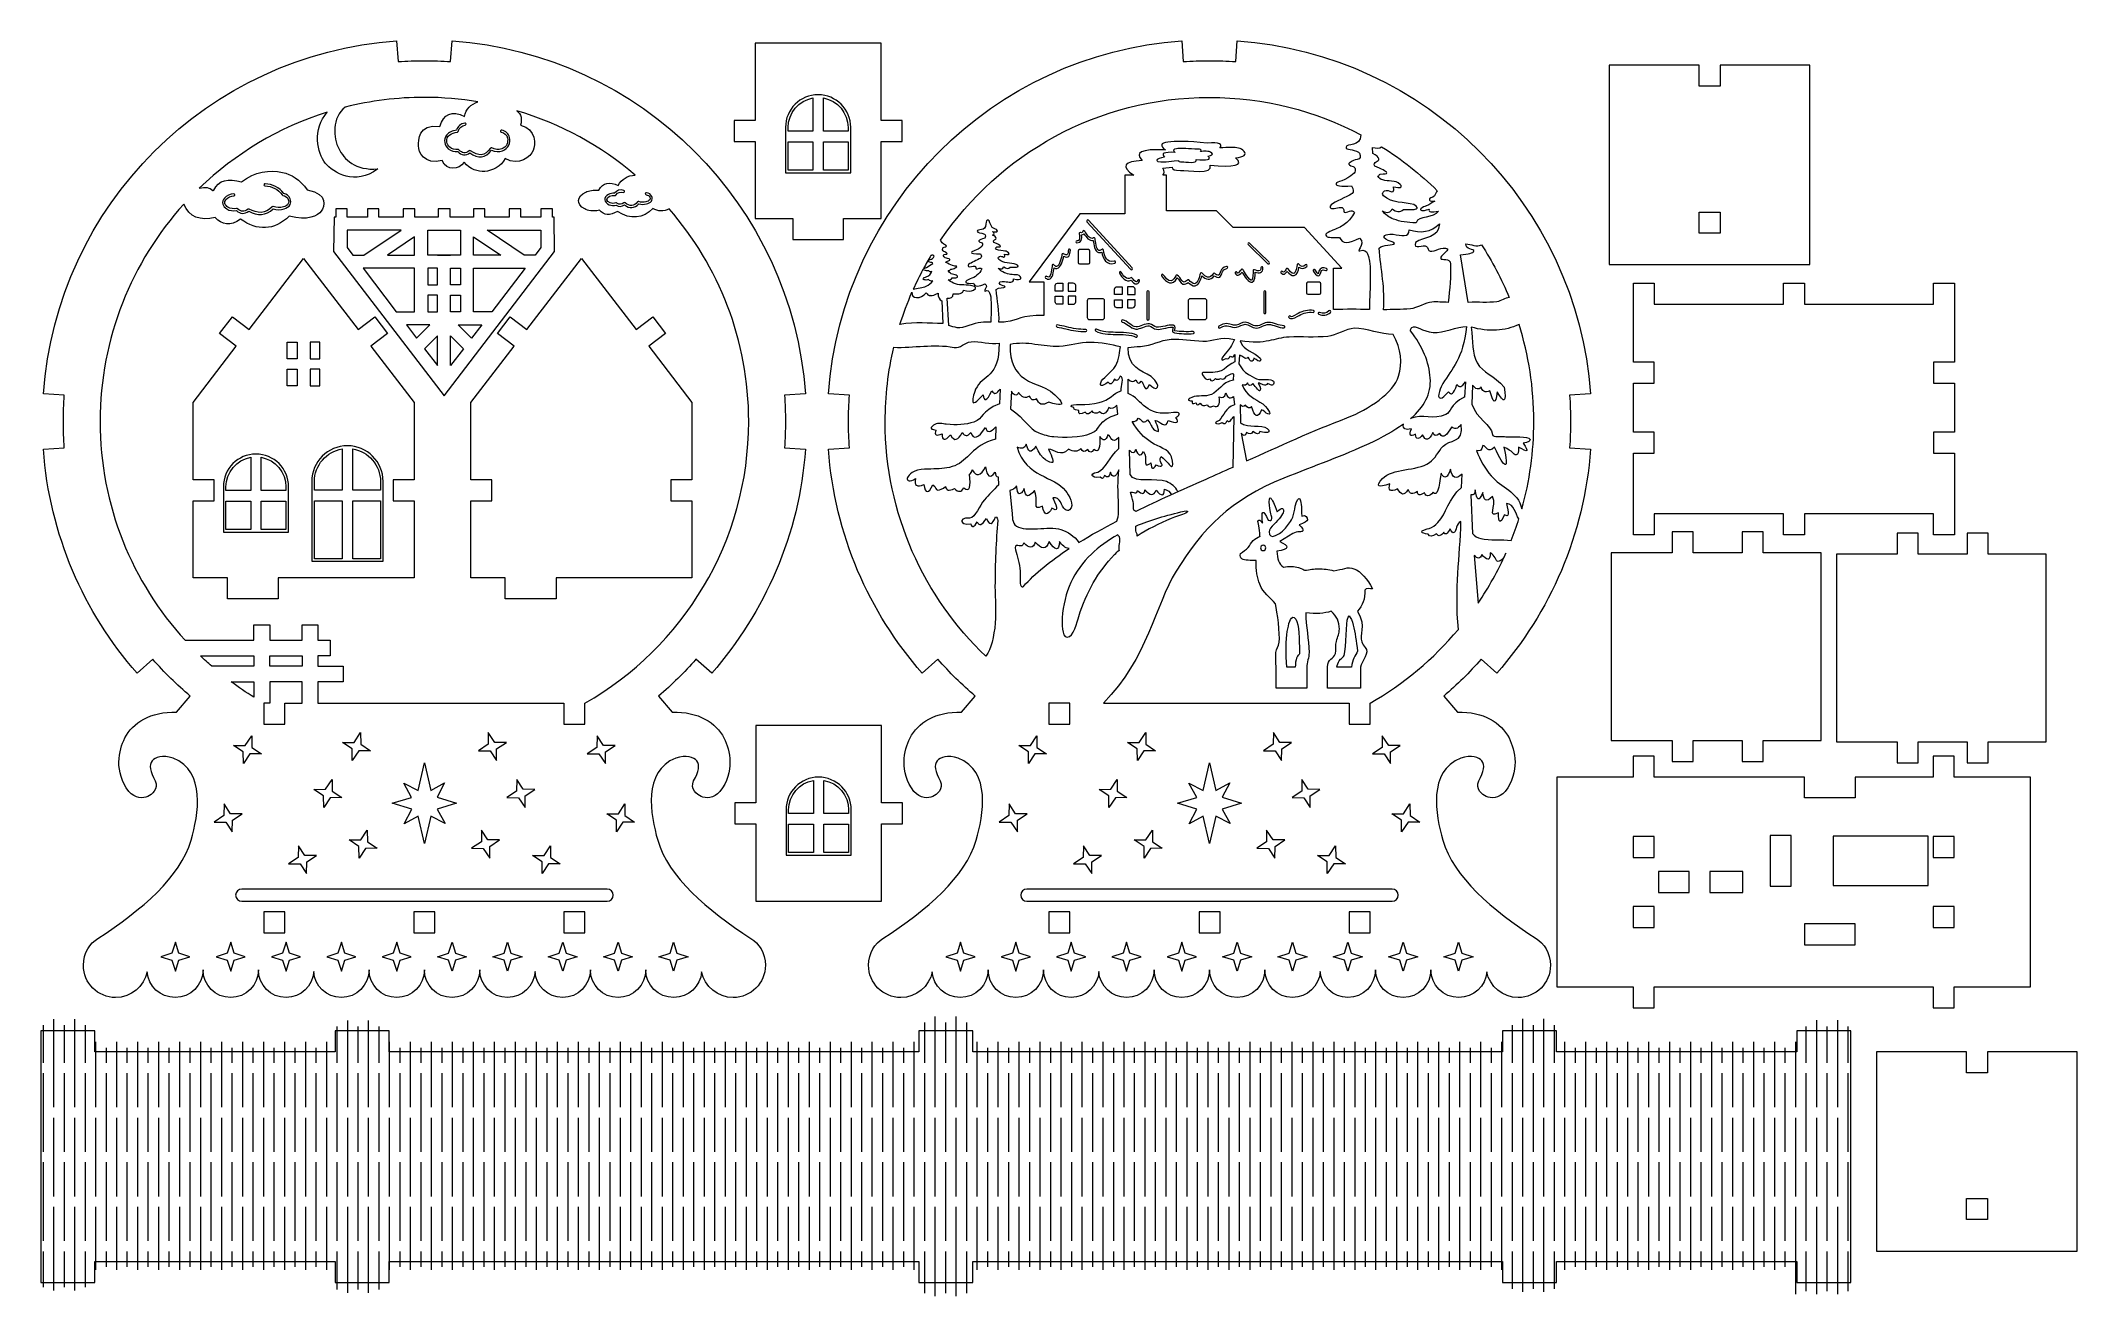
# Model space of a CAD drawing. Header units: centimetres. Extents: x -36.3 to 21.9, y -24.7 to 11.2.
import ezdxf

# ---------------------------------------------------------------- set-up
doc = ezdxf.new("R2010")
doc.units = ezdxf.units.CM
doc.header["$MEASUREMENT"] = 0
doc.layers.add('layer 1', color=7, linetype='Continuous')

msp = doc.modelspace()

# ---------------------------------------------------------------- linework, layer by layer
at = {"layer": 'layer 1', "color": 250, "lineweight": 9}
for points, knots in [([(-17.59885, -6.49413), (-17.59885, -6.49413), (-17.14769, -6.88967), (-17.14769, -6.88967), (-17.14769, -6.88967), (-15.6257, -5.15365), (-14.64512, -2.93104), (-14.46968, -0.48561), (-14.46968, -0.48561), (-14.46968, -0.48561), (-15.06815, -0.44266), (-15.06815, -0.44266), (-15.06815, -0.44266), (-15.05038, -0.19498), (-15.04132, 0.05513), (-15.04132, 0.30734), (-15.04132, 0.30734), (-15.04132, 0.55955), (-15.05038, 0.80966), (-15.06815, 1.05734), (-15.06815, 1.05734), (-15.06815, 1.05734), (-14.46968, 1.10027), (-14.46968, 1.10027), (-14.46968, 1.10027), (-14.8571, 6.5003), (-19.17037, 10.81356), (-24.5704, 11.201), (-24.5704, 11.201), (-24.5704, 11.201), (-24.61334, 10.60253), (-24.61334, 10.60253), (-24.61334, 10.60253), (-24.86102, 10.6203), (-25.11113, 10.62936), (-25.36334, 10.62936), (-25.36334, 10.62936), (-25.61555, 10.62936), (-25.86566, 10.6203), (-26.11334, 10.60253), (-26.11334, 10.60253), (-26.11334, 10.60253), (-26.15629, 11.201), (-26.15629, 11.201), (-26.15629, 11.201), (-31.5563, 10.81358), (-35.86958, 6.5003), (-36.257, 1.10027), (-36.257, 1.10027), (-36.257, 1.10027), (-35.65855, 1.05734), (-35.65855, 1.05734), (-35.65855, 1.05734), (-35.67631, 0.80966), (-35.68537, 0.55955), (-35.68537, 0.30734), (-35.68537, 0.30734), (-35.68537, 0.05513), (-35.67631, -0.19498), (-35.65855, -0.44266), (-35.65855, -0.44266), (-35.65855, -0.44266), (-36.257, -0.48561), (-36.257, -0.48561), (-36.257, -0.48561), (-36.08155, -2.93104), (-35.10098, -5.15364), (-33.57899, -6.88967), (-33.57899, -6.88967), (-33.57899, -6.88967), (-33.12784, -6.49411), (-33.12784, -6.49411), (-33.12784, -6.49411), (-32.79779, -6.87057), (-32.44082, -7.22283), (-32.05991, -7.54787), (-32.05991, -7.54787), (-32.05991, -7.54787), (-32.44939, -8.00429), (-32.44939, -8.00429), (-32.44939, -8.00429), (-33.19756, -7.98759), (-33.70418, -8.30559), (-33.92635, -8.74571), (-33.92635, -8.74571), (-34.10597, -9.10152), (-34.24147, -9.71855), (-33.81433, -10.27817), (-33.81433, -10.27817), (-33.63449, -10.47089), (-33.40513, -10.48698), (-33.27251, -10.42124), (-33.27251, -10.42124), (-33.16175, -10.36632), (-32.95309, -10.20395), (-33.06031, -9.97256), (-33.06031, -9.97256), (-33.20764, -9.70887), (-33.24749, -9.51248), (-33.14956, -9.40244), (-33.14956, -9.40244), (-33.06322, -9.3054), (-32.85385, -9.20801), (-32.54834, -9.32565), (-32.54834, -9.32565), (-31.60069, -9.68651), (-31.82576, -10.95806), (-32.03282, -11.66705), (-32.03282, -11.66705), (-32.34506, -12.7361), (-33.42877, -13.64643), (-34.69912, -14.4851), (-34.69912, -14.4851), (-34.92209, -14.60394), (-35.11217, -14.90487), (-35.11217, -15.25017), (-35.11217, -15.25017), (-35.11217, -15.75869), (-34.69994, -16.17092), (-34.19143, -16.17092), (-34.19143, -16.17092), (-33.74606, -16.17092), (-33.37454, -15.85472), (-33.28915, -15.43457), (-33.28915, -15.43457), (-33.26062, -15.84596), (-32.91437, -16.17092), (-32.49146, -16.17092), (-32.49146, -16.17092), (-32.04988, -16.17092), (-31.69189, -15.8166), (-31.69189, -15.37953), (-31.69189, -15.37953), (-31.69189, -15.8166), (-31.33757, -16.17092), (-30.9005, -16.17092), (-30.9005, -16.17092), (-30.46343, -16.17092), (-30.10912, -15.8166), (-30.10912, -15.37953), (-30.10912, -15.37953), (-30.10912, -15.8166), (-29.75482, -16.17092), (-29.31775, -16.17092), (-29.31775, -16.17092), (-28.89575, -16.17092), (-28.55087, -15.84062), (-28.52761, -15.42444), (-28.52761, -15.42444), (-28.50434, -15.8406), (-28.15948, -16.17092), (-27.73748, -16.17092), (-27.73748, -16.17092), (-27.30041, -16.17092), (-26.9461, -15.8166), (-26.9461, -15.37953), (-26.9461, -15.37953), (-26.9461, -15.8166), (-26.59178, -16.17092), (-26.15473, -16.17092), (-26.15473, -16.17092), (-25.71766, -16.17092), (-25.36334, -15.8166), (-25.36334, -15.37953), (-25.36334, -15.37953), (-25.36334, -15.8166), (-25.00903, -16.17092), (-24.57196, -16.17092), (-24.57196, -16.17092), (-24.1349, -16.17092), (-23.78059, -15.8166), (-23.78059, -15.37953), (-23.78059, -15.37953), (-23.78059, -15.8166), (-23.42627, -16.17092), (-22.9892, -16.17092), (-22.9892, -16.17092), (-22.56721, -16.17092), (-22.22234, -15.8406), (-22.19908, -15.42444), (-22.19908, -15.42444), (-22.17581, -15.84062), (-21.83093, -16.17092), (-21.40894, -16.17092), (-21.40894, -16.17092), (-20.97187, -16.17092), (-20.61757, -15.8166), (-20.61757, -15.37953), (-20.61757, -15.37953), (-20.61757, -15.8166), (-20.26325, -16.17092), (-19.82618, -16.17092), (-19.82618, -16.17092), (-19.38911, -16.17092), (-19.0348, -15.8166), (-19.0348, -15.37953), (-19.0348, -15.37953), (-19.0348, -15.8166), (-18.67681, -16.17092), (-18.23522, -16.17092), (-18.23522, -16.17092), (-17.81231, -16.17092), (-17.46607, -15.84596), (-17.43754, -15.43457), (-17.43754, -15.43457), (-17.35214, -15.85472), (-16.98062, -16.17092), (-16.53526, -16.17092), (-16.53526, -16.17092), (-16.02674, -16.17092), (-15.61451, -15.75869), (-15.61451, -15.25017), (-15.61451, -15.25017), (-15.61451, -14.90487), (-15.80459, -14.60394), (-16.02757, -14.4851), (-16.02757, -14.4851), (-17.29792, -13.64643), (-18.38162, -12.7361), (-18.69386, -11.66705), (-18.69386, -11.66705), (-18.90092, -10.95806), (-19.126, -9.68651), (-18.17834, -9.32565), (-18.17834, -9.32565), (-17.87284, -9.20801), (-17.66347, -9.3054), (-17.57713, -9.40244), (-17.57713, -9.40244), (-17.47919, -9.51248), (-17.51905, -9.70887), (-17.66638, -9.97256), (-17.66638, -9.97256), (-17.7736, -10.20395), (-17.56493, -10.36632), (-17.45417, -10.42124), (-17.45417, -10.42124), (-17.32156, -10.48698), (-17.09219, -10.47089), (-16.91236, -10.27817), (-16.91236, -10.27817), (-16.48522, -9.71855), (-16.62071, -9.10152), (-16.80034, -8.74571), (-16.80034, -8.74571), (-17.0225, -8.30559), (-17.52913, -7.98759), (-18.2773, -8.00429), (-18.2773, -8.00429), (-18.2773, -8.00429), (-18.66677, -7.54787), (-18.66677, -7.54787), (-18.66677, -7.54787), (-18.28588, -7.22285), (-17.92889, -6.87057), (-17.59885, -6.49413)], [0, 0, 0, 0, 0.01538462, 0.01538462, 0.01538462, 0.01538462, 0.03076923, 0.03076923, 0.03076923, 0.03076923, 0.04615385, 0.04615385, 0.04615385, 0.04615385, 0.06153846, 0.06153846, 0.06153846, 0.06153846, 0.07692308, 0.07692308, 0.07692308, 0.07692308, 0.09230769, 0.09230769, 0.09230769, 0.09230769, 0.10769231, 0.10769231, 0.10769231, 0.10769231, 0.12307692, 0.12307692, 0.12307692, 0.12307692, 0.13846154, 0.13846154, 0.13846154, 0.13846154, 0.15384615, 0.15384615, 0.15384615, 0.15384615, 0.16923077, 0.16923077, 0.16923077, 0.16923077, 0.18461538, 0.18461538, 0.18461538, 0.18461538, 0.2, 0.2, 0.2, 0.2, 0.21538462, 0.21538462, 0.21538462, 0.21538462, 0.23076923, 0.23076923, 0.23076923, 0.23076923, 0.24615385, 0.24615385, 0.24615385, 0.24615385, 0.26153846, 0.26153846, 0.26153846, 0.26153846, 0.27692308, 0.27692308, 0.27692308, 0.27692308, 0.29230769, 0.29230769, 0.29230769, 0.29230769, 0.30769231, 0.30769231, 0.30769231, 0.30769231, 0.32307692, 0.32307692, 0.32307692, 0.32307692, 0.33846154, 0.33846154, 0.33846154, 0.33846154, 0.35384615, 0.35384615, 0.35384615, 0.35384615, 0.36923077, 0.36923077, 0.36923077, 0.36923077, 0.38461538, 0.38461538, 0.38461538, 0.38461538, 0.4, 0.4, 0.4, 0.4, 0.41538462, 0.41538462, 0.41538462, 0.41538462, 0.43076923, 0.43076923, 0.43076923, 0.43076923, 0.44615385, 0.44615385, 0.44615385, 0.44615385, 0.46153846, 0.46153846, 0.46153846, 0.46153846, 0.47692308, 0.47692308, 0.47692308, 0.47692308, 0.49230769, 0.49230769, 0.49230769, 0.49230769, 0.50769231, 0.50769231, 0.50769231, 0.50769231, 0.52307692, 0.52307692, 0.52307692, 0.52307692, 0.53846154, 0.53846154, 0.53846154, 0.53846154, 0.55384615, 0.55384615, 0.55384615, 0.55384615, 0.56923077, 0.56923077, 0.56923077, 0.56923077, 0.58461538, 0.58461538, 0.58461538, 0.58461538, 0.6, 0.6, 0.6, 0.6, 0.61538462, 0.61538462, 0.61538462, 0.61538462, 0.63076923, 0.63076923, 0.63076923, 0.63076923, 0.64615385, 0.64615385, 0.64615385, 0.64615385, 0.66153846, 0.66153846, 0.66153846, 0.66153846, 0.67692308, 0.67692308, 0.67692308, 0.67692308, 0.69230769, 0.69230769, 0.69230769, 0.69230769, 0.70769231, 0.70769231, 0.70769231, 0.70769231, 0.72307692, 0.72307692, 0.72307692, 0.72307692, 0.73846154, 0.73846154, 0.73846154, 0.73846154, 0.75384615, 0.75384615, 0.75384615, 0.75384615, 0.76923077, 0.76923077, 0.76923077, 0.76923077, 0.78461538, 0.78461538, 0.78461538, 0.78461538, 0.8, 0.8, 0.8, 0.8, 0.81538462, 0.81538462, 0.81538462, 0.81538462, 0.83076923, 0.83076923, 0.83076923, 0.83076923, 0.84615385, 0.84615385, 0.84615385, 0.84615385, 0.86153846, 0.86153846, 0.86153846, 0.86153846, 0.87692308, 0.87692308, 0.87692308, 0.87692308, 0.89230769, 0.89230769, 0.89230769, 0.89230769, 0.90769231, 0.90769231, 0.90769231, 0.90769231, 0.92307692, 0.92307692, 0.92307692, 0.92307692, 0.93846154, 0.93846154, 0.93846154, 0.93846154, 0.95384615, 0.95384615, 0.95384615, 0.95384615, 0.96923077, 0.96923077, 0.96923077, 0.96923077, 1, 1, 1, 1]), ([(-15.90664, 11.12769), (-15.90664, 11.12769), (-12.30664, 11.12769), (-12.30664, 11.12769), (-12.30664, 11.12769), (-12.30664, 11.12769), (-12.30664, 8.91944), (-12.30664, 8.91944), (-12.30664, 8.91944), (-12.30664, 8.91944), (-11.70664, 8.91944), (-11.70664, 8.91944), (-11.70664, 8.91944), (-11.70664, 8.91944), (-11.70664, 8.31944), (-11.70664, 8.31944), (-11.70664, 8.31944), (-11.70664, 8.31944), (-12.30664, 8.31944), (-12.30664, 8.31944), (-12.30664, 8.31944), (-12.30664, 8.31944), (-12.30664, 6.11118), (-12.30664, 6.11118), (-12.30664, 6.11118), (-12.30664, 6.11118), (-13.38112, 6.11118), (-13.38112, 6.11118), (-13.38112, 6.11118), (-13.38112, 6.11118), (-13.38112, 5.51118), (-13.38112, 5.51118), (-13.38112, 5.51118), (-13.38112, 5.51118), (-14.83216, 5.51118), (-14.83216, 5.51118), (-14.83216, 5.51118), (-14.83216, 5.51118), (-14.83216, 6.11118), (-14.83216, 6.11118), (-14.83216, 6.11118), (-14.83216, 6.11118), (-15.90664, 6.11118), (-15.90664, 6.11118), (-15.90664, 6.11118), (-15.90664, 6.11118), (-15.90664, 8.31944), (-15.90664, 8.31944), (-15.90664, 8.31944), (-15.90664, 8.31944), (-16.50664, 8.31944), (-16.50664, 8.31944), (-16.50664, 8.31944), (-16.50664, 8.31944), (-16.50664, 8.91944), (-16.50664, 8.91944), (-16.50664, 8.91944), (-16.50664, 8.91944), (-15.90664, 8.91944), (-15.90664, 8.91944), (-15.90664, 8.91944), (-15.90664, 8.91944), (-15.90664, 11.12769), (-15.90664, 11.12769)], [0, 0, 0, 0, 0.05882353, 0.05882353, 0.05882353, 0.05882353, 0.11764706, 0.11764706, 0.11764706, 0.11764706, 0.17647059, 0.17647059, 0.17647059, 0.17647059, 0.23529412, 0.23529412, 0.23529412, 0.23529412, 0.29411765, 0.29411765, 0.29411765, 0.29411765, 0.35294118, 0.35294118, 0.35294118, 0.35294118, 0.41176471, 0.41176471, 0.41176471, 0.41176471, 0.47058824, 0.47058824, 0.47058824, 0.47058824, 0.52941176, 0.52941176, 0.52941176, 0.52941176, 0.58823529, 0.58823529, 0.58823529, 0.58823529, 0.64705882, 0.64705882, 0.64705882, 0.64705882, 0.70588235, 0.70588235, 0.70588235, 0.70588235, 0.76470588, 0.76470588, 0.76470588, 0.76470588, 0.82352941, 0.82352941, 0.82352941, 0.82352941, 0.88235294, 0.88235294, 0.88235294, 0.88235294, 1, 1, 1, 1]), ([(4.84765, -6.49413), (4.84765, -6.49413), (5.29881, -6.88967), (5.29881, -6.88967), (5.29881, -6.88967), (6.8208, -5.15365), (7.80138, -2.93104), (7.97682, -0.48561), (7.97682, -0.48561), (7.97682, -0.48561), (7.37835, -0.44266), (7.37835, -0.44266), (7.37835, -0.44266), (7.39612, -0.19498), (7.40518, 0.05513), (7.40518, 0.30734), (7.40518, 0.30734), (7.40518, 0.55955), (7.39612, 0.80966), (7.37835, 1.05734), (7.37835, 1.05734), (7.37835, 1.05734), (7.97682, 1.10027), (7.97682, 1.10027), (7.97682, 1.10027), (7.5894, 6.5003), (3.27613, 10.81356), (-2.1239, 11.201), (-2.1239, 11.201), (-2.1239, 11.201), (-2.16684, 10.60253), (-2.16684, 10.60253), (-2.16684, 10.60253), (-2.41452, 10.6203), (-2.66463, 10.62936), (-2.91684, 10.62936), (-2.91684, 10.62936), (-3.16905, 10.62936), (-3.41916, 10.6203), (-3.66684, 10.60253), (-3.66684, 10.60253), (-3.66684, 10.60253), (-3.70979, 11.201), (-3.70979, 11.201), (-3.70979, 11.201), (-9.10981, 10.81358), (-13.42309, 6.5003), (-13.81051, 1.10027), (-13.81051, 1.10027), (-13.81051, 1.10027), (-13.21205, 1.05734), (-13.21205, 1.05734), (-13.21205, 1.05734), (-13.22981, 0.80966), (-13.23887, 0.55955), (-13.23887, 0.30734), (-13.23887, 0.30734), (-13.23887, 0.05513), (-13.22981, -0.19498), (-13.21205, -0.44266), (-13.21205, -0.44266), (-13.21205, -0.44266), (-13.81051, -0.48561), (-13.81051, -0.48561), (-13.81051, -0.48561), (-13.63505, -2.93104), (-12.65449, -5.15364), (-11.1325, -6.88967), (-11.1325, -6.88967), (-11.1325, -6.88967), (-10.68134, -6.49411), (-10.68134, -6.49411), (-10.68134, -6.49411), (-10.3513, -6.87057), (-9.99433, -7.22283), (-9.61342, -7.54787), (-9.61342, -7.54787), (-9.61342, -7.54787), (-10.00289, -8.00429), (-10.00289, -8.00429), (-10.00289, -8.00429), (-10.75106, -7.98759), (-11.25769, -8.30559), (-11.47985, -8.74571), (-11.47985, -8.74571), (-11.65948, -9.10152), (-11.79497, -9.71855), (-11.36783, -10.27817), (-11.36783, -10.27817), (-11.188, -10.47089), (-10.95863, -10.48698), (-10.82602, -10.42124), (-10.82602, -10.42124), (-10.71526, -10.36632), (-10.50659, -10.20395), (-10.61381, -9.97256), (-10.61381, -9.97256), (-10.76114, -9.70887), (-10.801, -9.51248), (-10.70306, -9.40244), (-10.70306, -9.40244), (-10.61672, -9.3054), (-10.40735, -9.20801), (-10.10185, -9.32565), (-10.10185, -9.32565), (-9.15419, -9.68651), (-9.37927, -10.95806), (-9.58633, -11.66705), (-9.58633, -11.66705), (-9.89857, -12.7361), (-10.98227, -13.64643), (-12.25262, -14.4851), (-12.25262, -14.4851), (-12.4756, -14.60394), (-12.66568, -14.90487), (-12.66568, -15.25017), (-12.66568, -15.25017), (-12.66568, -15.75869), (-12.25345, -16.17092), (-11.74493, -16.17092), (-11.74493, -16.17092), (-11.29957, -16.17092), (-10.92805, -15.85472), (-10.84265, -15.43457), (-10.84265, -15.43457), (-10.81412, -15.84596), (-10.46788, -16.17092), (-10.04497, -16.17092), (-10.04497, -16.17092), (-9.60338, -16.17092), (-9.24539, -15.8166), (-9.24539, -15.37953), (-9.24539, -15.37953), (-9.24539, -15.8166), (-8.89108, -16.17092), (-8.45401, -16.17092), (-8.45401, -16.17092), (-8.01694, -16.17092), (-7.66262, -15.8166), (-7.66262, -15.37953), (-7.66262, -15.37953), (-7.66262, -15.8166), (-7.30832, -16.17092), (-6.87125, -16.17092), (-6.87125, -16.17092), (-6.44925, -16.17092), (-6.10437, -15.84062), (-6.08111, -15.42444), (-6.08111, -15.42444), (-6.05784, -15.8406), (-5.71298, -16.17092), (-5.29098, -16.17092), (-5.29098, -16.17092), (-4.85391, -16.17092), (-4.4996, -15.8166), (-4.4996, -15.37953), (-4.4996, -15.37953), (-4.4996, -15.8166), (-4.14528, -16.17092), (-3.70823, -16.17092), (-3.70823, -16.17092), (-3.27116, -16.17092), (-2.91684, -15.8166), (-2.91684, -15.37953), (-2.91684, -15.37953), (-2.91684, -15.8166), (-2.56253, -16.17092), (-2.12546, -16.17092), (-2.12546, -16.17092), (-1.6884, -16.17092), (-1.33409, -15.8166), (-1.33409, -15.37953), (-1.33409, -15.37953), (-1.33409, -15.8166), (-0.97977, -16.17092), (-0.5427, -16.17092), (-0.5427, -16.17092), (-0.12071, -16.17092), (0.22416, -15.8406), (0.24742, -15.42444), (0.24742, -15.42444), (0.27069, -15.84062), (0.61557, -16.17092), (1.03756, -16.17092), (1.03756, -16.17092), (1.47463, -16.17092), (1.82893, -15.8166), (1.82893, -15.37953), (1.82893, -15.37953), (1.82893, -15.8166), (2.18325, -16.17092), (2.62032, -16.17092), (2.62032, -16.17092), (3.05739, -16.17092), (3.4117, -15.8166), (3.4117, -15.37953), (3.4117, -15.37953), (3.4117, -15.8166), (3.76969, -16.17092), (4.21128, -16.17092), (4.21128, -16.17092), (4.63419, -16.17092), (4.98043, -15.84596), (5.00896, -15.43457), (5.00896, -15.43457), (5.09436, -15.85472), (5.46588, -16.17092), (5.91124, -16.17092), (5.91124, -16.17092), (6.41976, -16.17092), (6.83199, -15.75869), (6.83199, -15.25017), (6.83199, -15.25017), (6.83199, -14.90487), (6.64191, -14.60394), (6.41893, -14.4851), (6.41893, -14.4851), (5.14858, -13.64643), (4.06488, -12.7361), (3.75264, -11.66705), (3.75264, -11.66705), (3.54558, -10.95806), (3.3205, -9.68651), (4.26816, -9.32565), (4.26816, -9.32565), (4.57366, -9.20801), (4.78303, -9.3054), (4.86937, -9.40244), (4.86937, -9.40244), (4.96731, -9.51248), (4.92745, -9.70887), (4.78012, -9.97256), (4.78012, -9.97256), (4.6729, -10.20395), (4.88157, -10.36632), (4.99233, -10.42124), (4.99233, -10.42124), (5.12494, -10.48698), (5.35431, -10.47089), (5.53414, -10.27817), (5.53414, -10.27817), (5.96128, -9.71855), (5.82579, -9.10152), (5.64616, -8.74571), (5.64616, -8.74571), (5.424, -8.30559), (4.91737, -7.98759), (4.1692, -8.00429), (4.1692, -8.00429), (4.1692, -8.00429), (3.77973, -7.54787), (3.77973, -7.54787), (3.77973, -7.54787), (4.16062, -7.22285), (4.51761, -6.87057), (4.84765, -6.49413)], [0, 0, 0, 0, 0.01538462, 0.01538462, 0.01538462, 0.01538462, 0.03076923, 0.03076923, 0.03076923, 0.03076923, 0.04615385, 0.04615385, 0.04615385, 0.04615385, 0.06153846, 0.06153846, 0.06153846, 0.06153846, 0.07692308, 0.07692308, 0.07692308, 0.07692308, 0.09230769, 0.09230769, 0.09230769, 0.09230769, 0.10769231, 0.10769231, 0.10769231, 0.10769231, 0.12307692, 0.12307692, 0.12307692, 0.12307692, 0.13846154, 0.13846154, 0.13846154, 0.13846154, 0.15384615, 0.15384615, 0.15384615, 0.15384615, 0.16923077, 0.16923077, 0.16923077, 0.16923077, 0.18461538, 0.18461538, 0.18461538, 0.18461538, 0.2, 0.2, 0.2, 0.2, 0.21538462, 0.21538462, 0.21538462, 0.21538462, 0.23076923, 0.23076923, 0.23076923, 0.23076923, 0.24615385, 0.24615385, 0.24615385, 0.24615385, 0.26153846, 0.26153846, 0.26153846, 0.26153846, 0.27692308, 0.27692308, 0.27692308, 0.27692308, 0.29230769, 0.29230769, 0.29230769, 0.29230769, 0.30769231, 0.30769231, 0.30769231, 0.30769231, 0.32307692, 0.32307692, 0.32307692, 0.32307692, 0.33846154, 0.33846154, 0.33846154, 0.33846154, 0.35384615, 0.35384615, 0.35384615, 0.35384615, 0.36923077, 0.36923077, 0.36923077, 0.36923077, 0.38461538, 0.38461538, 0.38461538, 0.38461538, 0.4, 0.4, 0.4, 0.4, 0.41538462, 0.41538462, 0.41538462, 0.41538462, 0.43076923, 0.43076923, 0.43076923, 0.43076923, 0.44615385, 0.44615385, 0.44615385, 0.44615385, 0.46153846, 0.46153846, 0.46153846, 0.46153846, 0.47692308, 0.47692308, 0.47692308, 0.47692308, 0.49230769, 0.49230769, 0.49230769, 0.49230769, 0.50769231, 0.50769231, 0.50769231, 0.50769231, 0.52307692, 0.52307692, 0.52307692, 0.52307692, 0.53846154, 0.53846154, 0.53846154, 0.53846154, 0.55384615, 0.55384615, 0.55384615, 0.55384615, 0.56923077, 0.56923077, 0.56923077, 0.56923077, 0.58461538, 0.58461538, 0.58461538, 0.58461538, 0.6, 0.6, 0.6, 0.6, 0.61538462, 0.61538462, 0.61538462, 0.61538462, 0.63076923, 0.63076923, 0.63076923, 0.63076923, 0.64615385, 0.64615385, 0.64615385, 0.64615385, 0.66153846, 0.66153846, 0.66153846, 0.66153846, 0.67692308, 0.67692308, 0.67692308, 0.67692308, 0.69230769, 0.69230769, 0.69230769, 0.69230769, 0.70769231, 0.70769231, 0.70769231, 0.70769231, 0.72307692, 0.72307692, 0.72307692, 0.72307692, 0.73846154, 0.73846154, 0.73846154, 0.73846154, 0.75384615, 0.75384615, 0.75384615, 0.75384615, 0.76923077, 0.76923077, 0.76923077, 0.76923077, 0.78461538, 0.78461538, 0.78461538, 0.78461538, 0.8, 0.8, 0.8, 0.8, 0.81538462, 0.81538462, 0.81538462, 0.81538462, 0.83076923, 0.83076923, 0.83076923, 0.83076923, 0.84615385, 0.84615385, 0.84615385, 0.84615385, 0.86153846, 0.86153846, 0.86153846, 0.86153846, 0.87692308, 0.87692308, 0.87692308, 0.87692308, 0.89230769, 0.89230769, 0.89230769, 0.89230769, 0.90769231, 0.90769231, 0.90769231, 0.90769231, 0.92307692, 0.92307692, 0.92307692, 0.92307692, 0.93846154, 0.93846154, 0.93846154, 0.93846154, 0.95384615, 0.95384615, 0.95384615, 0.95384615, 0.96923077, 0.96923077, 0.96923077, 0.96923077, 1, 1, 1, 1]), ([(11.67883, 10.49871), (11.67883, 10.49871), (14.24824, 10.49868), (14.24824, 10.49868), (14.24824, 10.49868), (14.24824, 10.49868), (14.24827, 4.7988), (14.24827, 4.7988), (14.24827, 4.7988), (14.24827, 4.7988), (8.50942, 4.79883), (8.50942, 4.79883), (8.50942, 4.79883), (8.50942, 4.79883), (8.50941, 10.49874), (8.50941, 10.49874), (8.50941, 10.49874), (8.50941, 10.49874), (11.07883, 10.49871), (11.07883, 10.49871), (11.07883, 10.49871), (11.07883, 10.49871), (11.07885, 9.89871), (11.07885, 9.89871), (11.07885, 9.89871), (11.07885, 9.89871), (11.67885, 9.89873), (11.67885, 9.89873), (11.67885, 9.89873), (11.67885, 9.89873), (11.67883, 10.49871), (11.67883, 10.49871)], [0, 0, 0, 0, 0.11111111, 0.11111111, 0.11111111, 0.11111111, 0.22222222, 0.22222222, 0.22222222, 0.22222222, 0.33333333, 0.33333333, 0.33333333, 0.33333333, 0.44444444, 0.44444444, 0.44444444, 0.44444444, 0.55555556, 0.55555556, 0.55555556, 0.55555556, 0.66666667, 0.66666667, 0.66666667, 0.66666667, 0.77777778, 0.77777778, 0.77777778, 0.77777778, 1, 1, 1, 1]), ([(-20.77321, -7.75005), (-20.77321, -7.75005), (-20.77321, -8.35005), (-20.77321, -8.35005), (-20.77321, -8.35005), (-20.77321, -8.35005), (-21.37321, -8.35005), (-21.37321, -8.35005), (-21.37321, -8.35005), (-21.37321, -8.35005), (-21.37321, -7.75005), (-21.37321, -7.75005), (-21.37321, -7.75005), (-21.37321, -7.75005), (-28.41277, -7.75005), (-28.41277, -7.75005), (-28.41277, -7.75005), (-28.41277, -7.75005), (-28.41277, -7.14107), (-28.41277, -7.14107), (-28.41277, -7.14107), (-28.41277, -7.14107), (-27.68129, -7.14107), (-27.68129, -7.14107), (-27.68129, -7.14107), (-27.68129, -7.14107), (-27.68129, -6.69106), (-27.68129, -6.69106), (-27.68129, -6.69106), (-27.68129, -6.69106), (-28.41277, -6.69106), (-28.41277, -6.69106), (-28.41277, -6.69106), (-28.41277, -6.69106), (-28.41277, -6.39868), (-28.41277, -6.39868), (-28.41277, -6.39868), (-28.41277, -6.39868), (-28.05433, -6.39868), (-28.05433, -6.39868), (-28.05433, -6.39868), (-28.05433, -6.39868), (-28.05433, -5.94868), (-28.05433, -5.94868), (-28.05433, -5.94868), (-28.05433, -5.94868), (-28.41277, -5.94868), (-28.41277, -5.94868), (-28.41277, -5.94868), (-28.41277, -5.94868), (-28.41277, -5.51112), (-28.41277, -5.51112), (-28.41277, -5.51112), (-28.41277, -5.51112), (-28.86277, -5.51112), (-28.86277, -5.51112), (-28.86277, -5.51112), (-28.86277, -5.51112), (-28.86277, -5.94868), (-28.86277, -5.94868), (-28.86277, -5.94868), (-28.86277, -5.94868), (-29.78596, -5.94868), (-29.78596, -5.94868), (-29.78596, -5.94868), (-29.78596, -5.94868), (-29.78596, -5.51112), (-29.78596, -5.51112), (-29.78596, -5.51112), (-29.78596, -5.51112), (-30.23596, -5.51112), (-30.23596, -5.51112), (-30.23596, -5.51112), (-30.23596, -5.51112), (-30.23596, -5.94868), (-30.23596, -5.94868), (-30.23596, -5.94868), (-30.23596, -5.94868), (-32.20633, -5.94868), (-32.20633, -5.94868), (-32.20633, -5.94868), (-33.71495, -4.29958), (-34.63537, -2.1033), (-34.63537, 0.30792), (-34.63537, 0.30792), (-34.63537, 2.70005), (-33.72946, 4.8806), (-32.24206, 6.52524), (-32.24206, 6.52524), (-32.09072, 6.14769), (-31.77331, 6.05115), (-31.34675, 6.13928), (-31.34675, 6.13928), (-31.15325, 5.93513), (-30.91976, 5.88702), (-30.62045, 6.09563), (-30.62045, 6.09563), (-30.13576, 5.75804), (-29.66981, 5.7585), (-29.22742, 6.18293), (-29.22742, 6.18293), (-28.70815, 6.0326), (-28.39709, 6.19542), (-28.31246, 6.32562), (-28.31246, 6.32562), (-28.23275, 6.44823), (-28.0756, 6.81423), (-28.71148, 6.93303), (-28.71148, 6.93303), (-28.93007, 7.22826), (-29.16929, 7.38198), (-29.42318, 7.4348), (-29.42318, 7.4348), (-29.78729, 7.51053), (-30.21338, 7.46609), (-30.58871, 7.15925), (-30.58871, 7.15925), (-30.97819, 7.28204), (-31.25096, 7.21509), (-31.38643, 6.9251), (-31.38643, 6.9251), (-31.40149, 6.9138), (-31.40155, 6.90846), (-31.41025, 6.91716), (-31.41025, 6.91716), (-31.50046, 7.00224), (-31.63042, 7.02369), (-31.79998, 6.98178), (-31.79998, 6.98178), (-30.77774, 7.9679), (-29.52953, 8.72136), (-28.14064, 9.15683), (-28.14064, 9.15683), (-28.56311, 8.67956), (-28.43195, 7.9709), (-28.19791, 7.7009), (-28.19791, 7.7009), (-27.95731, 7.42337), (-27.34958, 7.04085), (-26.69536, 7.53228), (-26.69536, 7.53228), (-27.33629, 7.48172), (-27.66043, 7.80702), (-27.81355, 8.11421), (-27.81355, 8.11421), (-27.95777, 8.40351), (-28.0201, 9.00678), (-27.62591, 9.30192), (-27.62591, 9.30192), (-26.90177, 9.48351), (-26.14381, 9.57995), (-25.36334, 9.57995), (-25.36334, 9.57995), (-24.84136, 9.57995), (-24.32944, 9.53679), (-23.83096, 9.4539), (-23.83096, 9.4539), (-24.03775, 9.3788), (-24.17732, 9.24911), (-24.21475, 9.03636), (-24.21475, 9.03636), (-24.5789, 9.21044), (-24.81499, 9.11234), (-24.92515, 8.74664), (-24.92515, 8.74664), (-25.55401, 8.83596), (-25.52939, 8.34644), (-25.532, 8.19101), (-25.532, 8.19101), (-25.53491, 8.01683), (-25.3615, 7.64028), (-24.85768, 7.77032), (-24.85768, 7.77032), (-24.72365, 7.46025), (-24.37525, 7.51082), (-24.23062, 7.72269), (-24.23062, 7.72269), (-24.06056, 7.5162), (-23.83084, 7.44675), (-23.6368, 7.46235), (-23.6368, 7.46235), (-23.43977, 7.47818), (-23.15153, 7.60608), (-23.05787, 7.82985), (-23.05787, 7.82985), (-22.64117, 7.59695), (-22.32829, 7.89365), (-22.25605, 8.05577), (-22.25605, 8.05577), (-22.1852, 8.21478), (-22.1609, 8.67243), (-22.61735, 8.78829), (-22.61735, 8.78829), (-22.56266, 8.9561), (-22.59346, 9.09461), (-22.72397, 9.19887), (-22.72397, 9.19887), (-21.46154, 8.82467), (-20.31149, 8.18891), (-19.33667, 7.3544), (-19.33667, 7.3544), (-19.5629, 7.34814), (-19.7174, 7.23752), (-19.82722, 7.0619), (-19.82722, 7.0619), (-20.0633, 7.16748), (-20.2592, 7.15614), (-20.37887, 6.92298), (-20.37887, 6.92298), (-20.53424, 6.93834), (-20.65865, 6.91203), (-20.75206, 6.86768), (-20.75206, 6.86768), (-21.01292, 6.74379), (-21.02729, 6.52754), (-20.78096, 6.38802), (-20.78096, 6.38802), (-20.68835, 6.33555), (-20.55307, 6.30719), (-20.35903, 6.35148), (-20.35903, 6.35148), (-20.23033, 6.20325), (-20.06045, 6.18879), (-19.84706, 6.31577), (-19.84706, 6.31577), (-19.45378, 6.0705), (-19.1185, 6.11522), (-18.83105, 6.39911), (-18.83105, 6.39911), (-18.68086, 6.31173), (-18.52544, 6.30806), (-18.36467, 6.39), (-18.36467, 6.39), (-16.94866, 4.76196), (-16.09132, 2.63507), (-16.09132, 0.30792), (-16.09132, 0.30792), (-16.09132, -3.14295), (-17.97652, -6.15352), (-20.77321, -7.75005)], [0, 0, 0, 0, 0.01639344, 0.01639344, 0.01639344, 0.01639344, 0.03278689, 0.03278689, 0.03278689, 0.03278689, 0.04918033, 0.04918033, 0.04918033, 0.04918033, 0.06557377, 0.06557377, 0.06557377, 0.06557377, 0.08196721, 0.08196721, 0.08196721, 0.08196721, 0.09836066, 0.09836066, 0.09836066, 0.09836066, 0.1147541, 0.1147541, 0.1147541, 0.1147541, 0.13114754, 0.13114754, 0.13114754, 0.13114754, 0.14754098, 0.14754098, 0.14754098, 0.14754098, 0.16393443, 0.16393443, 0.16393443, 0.16393443, 0.18032787, 0.18032787, 0.18032787, 0.18032787, 0.19672131, 0.19672131, 0.19672131, 0.19672131, 0.21311475, 0.21311475, 0.21311475, 0.21311475, 0.2295082, 0.2295082, 0.2295082, 0.2295082, 0.24590164, 0.24590164, 0.24590164, 0.24590164, 0.26229508, 0.26229508, 0.26229508, 0.26229508, 0.27868852, 0.27868852, 0.27868852, 0.27868852, 0.29508197, 0.29508197, 0.29508197, 0.29508197, 0.31147541, 0.31147541, 0.31147541, 0.31147541, 0.32786885, 0.32786885, 0.32786885, 0.32786885, 0.3442623, 0.3442623, 0.3442623, 0.3442623, 0.36065574, 0.36065574, 0.36065574, 0.36065574, 0.37704918, 0.37704918, 0.37704918, 0.37704918, 0.39344262, 0.39344262, 0.39344262, 0.39344262, 0.40983607, 0.40983607, 0.40983607, 0.40983607, 0.42622951, 0.42622951, 0.42622951, 0.42622951, 0.44262295, 0.44262295, 0.44262295, 0.44262295, 0.45901639, 0.45901639, 0.45901639, 0.45901639, 0.47540984, 0.47540984, 0.47540984, 0.47540984, 0.49180328, 0.49180328, 0.49180328, 0.49180328, 0.50819672, 0.50819672, 0.50819672, 0.50819672, 0.52459016, 0.52459016, 0.52459016, 0.52459016, 0.54098361, 0.54098361, 0.54098361, 0.54098361, 0.55737705, 0.55737705, 0.55737705, 0.55737705, 0.57377049, 0.57377049, 0.57377049, 0.57377049, 0.59016393, 0.59016393, 0.59016393, 0.59016393, 0.60655738, 0.60655738, 0.60655738, 0.60655738, 0.62295082, 0.62295082, 0.62295082, 0.62295082, 0.63934426, 0.63934426, 0.63934426, 0.63934426, 0.6557377, 0.6557377, 0.6557377, 0.6557377, 0.67213115, 0.67213115, 0.67213115, 0.67213115, 0.68852459, 0.68852459, 0.68852459, 0.68852459, 0.70491803, 0.70491803, 0.70491803, 0.70491803, 0.72131148, 0.72131148, 0.72131148, 0.72131148, 0.73770492, 0.73770492, 0.73770492, 0.73770492, 0.75409836, 0.75409836, 0.75409836, 0.75409836, 0.7704918, 0.7704918, 0.7704918, 0.7704918, 0.78688525, 0.78688525, 0.78688525, 0.78688525, 0.80327869, 0.80327869, 0.80327869, 0.80327869, 0.81967213, 0.81967213, 0.81967213, 0.81967213, 0.83606557, 0.83606557, 0.83606557, 0.83606557, 0.85245902, 0.85245902, 0.85245902, 0.85245902, 0.86885246, 0.86885246, 0.86885246, 0.86885246, 0.8852459, 0.8852459, 0.8852459, 0.8852459, 0.90163934, 0.90163934, 0.90163934, 0.90163934, 0.91803279, 0.91803279, 0.91803279, 0.91803279, 0.93442623, 0.93442623, 0.93442623, 0.93442623, 0.95081967, 0.95081967, 0.95081967, 0.95081967, 0.96721311, 0.96721311, 0.96721311, 0.96721311, 1, 1, 1, 1]), ([(-14.25664, 9.56309), (-14.65739, 9.4916), (-14.96429, 9.1391), (-14.96429, 8.71866), (-14.96429, 8.71866), (-14.96429, 8.71866), (-14.96429, 8.61075), (-14.96429, 8.61075), (-14.96429, 8.61075), (-14.96429, 8.61075), (-14.25664, 8.61075), (-14.25664, 8.61075), (-14.25664, 8.61075), (-14.25664, 8.61075), (-14.25664, 9.56309), (-14.25664, 9.56309)], [0, 0, 0, 0, 0.2, 0.2, 0.2, 0.2, 0.4, 0.4, 0.4, 0.4, 0.6, 0.6, 0.6, 0.6, 1, 1, 1, 1]), ([(-13.24898, 8.61075), (-13.24898, 8.61075), (-13.24898, 8.71866), (-13.24898, 8.71866), (-13.24898, 8.71866), (-13.24898, 9.1391), (-13.55588, 9.4916), (-13.95664, 9.56309), (-13.95664, 9.56309), (-13.95664, 9.56309), (-13.95664, 8.61075), (-13.95664, 8.61075), (-13.95664, 8.61075), (-13.95664, 8.61075), (-13.24898, 8.61075), (-13.24898, 8.61075)], [0, 0, 0, 0, 0.2, 0.2, 0.2, 0.2, 0.4, 0.4, 0.4, 0.4, 0.6, 0.6, 0.6, 0.6, 1, 1, 1, 1]), ([(1.65289, 3.51134), (1.66987, 4.07597), (1.71718, 4.71653), (1.6311, 5.02353), (1.6311, 5.02353), (1.59895, 5.13821), (1.54818, 5.20635), (1.47027, 5.20662), (1.47027, 5.20662), (1.14748, 5.10609), (1.61049, 5.38257), (1.37104, 5.54795), (1.37104, 5.54795), (1.07845, 5.4044), (0.86326, 5.37525), (0.80352, 5.57573), (0.80352, 5.57573), (0.6109, 5.56415), (0.4737, 5.57036), (0.42852, 5.60607), (0.42852, 5.60607), (0.33387, 5.68089), (0.5827, 5.77124), (0.63315, 5.78919), (0.63315, 5.78919), (0.76132, 5.83484), (0.87696, 5.89415), (0.97542, 5.97206), (0.97542, 5.97206), (1.07916, 6.05412), (1.16389, 6.15689), (1.22421, 6.28613), (1.22421, 6.28613), (1.17091, 6.40629), (1.00146, 6.25473), (0.93235, 6.29478), (0.93235, 6.29478), (0.90742, 6.30924), (0.94119, 6.41615), (0.87351, 6.42983), (0.87351, 6.42983), (0.78753, 6.44721), (0.59616, 6.37272), (0.55204, 6.40677), (0.55204, 6.40677), (0.50955, 6.43958), (0.51522, 6.4848), (0.62454, 6.55137), (0.62454, 6.55137), (0.73971, 6.62145), (1.12879, 6.79238), (1.16427, 6.83387), (1.16427, 6.83387), (1.20438, 6.8808), (1.20966, 6.94581), (1.14678, 7.04616), (1.14678, 7.04616), (0.83647, 7.02801), (0.68497, 7.04891), (0.70101, 7.11101), (0.70101, 7.11101), (0.71647, 7.17084), (0.96298, 7.18167), (1.22218, 7.40732), (1.22218, 7.40732), (1.24554, 7.45839), (1.25647, 7.50351), (1.24798, 7.53932), (1.24798, 7.53932), (1.24117, 7.568), (1.22187, 7.59074), (1.18647, 7.60575), (1.18647, 7.60575), (1.08574, 7.63046), (1.05226, 7.65866), (1.06882, 7.68939), (1.06882, 7.68939), (1.09089, 7.73039), (1.20192, 7.77597), (1.36108, 7.82403), (1.36108, 7.82403), (1.4178, 7.85025), (1.3899, 7.99179), (1.345, 8.01647), (1.345, 8.01647), (1.19131, 8.10095), (0.97809, 8.06916), (0.98709, 8.15928), (0.98709, 8.15928), (0.99828, 8.27117), (1.39992, 8.15538), (1.41372, 8.50862), (1.41372, 8.50862), (0.12112, 9.19259), (-1.35264, 9.57995), (-2.91684, 9.57995), (-2.91684, 9.57995), (-6.11748, 9.57995), (-8.93939, 7.95824), (-10.60558, 5.49168), (-10.60558, 5.49168), (-10.56875, 5.3676), (-10.43965, 5.37434), (-10.4372, 5.32719), (-10.4372, 5.32719), (-10.4351, 5.28645), (-10.56793, 5.32877), (-10.54912, 5.22188), (-10.54912, 5.22188), (-10.53305, 5.17289), (-10.48846, 5.16338), (-10.45664, 5.14676), (-10.45664, 5.14676), (-10.41797, 5.12655), (-10.39697, 5.08751), (-10.46477, 5.09003), (-10.46477, 5.09003), (-10.4915, 5.09103), (-10.51766, 5.09078), (-10.52828, 5.05617), (-10.52828, 5.05617), (-10.50592, 4.99037), (-10.45169, 4.98428), (-10.40342, 4.97309), (-10.40342, 4.97309), (-10.34666, 4.95993), (-10.29952, 4.92767), (-10.3804, 4.8993), (-10.3804, 4.8993), (-10.41547, 4.887), (-10.45549, 4.88537), (-10.45781, 4.8518), (-10.45781, 4.8518), (-10.38673, 4.8291), (-10.33103, 4.7906), (-10.26083, 4.767), (-10.26083, 4.767), (-10.18052, 4.73999), (-10.0745, 4.76538), (-10.1903, 4.69991), (-10.1903, 4.69991), (-10.22768, 4.67874), (-10.26961, 4.66661), (-10.31692, 4.66529), (-10.31692, 4.66529), (-10.33148, 4.63286), (-10.35662, 4.62029), (-10.39234, 4.62758), (-10.39234, 4.62758), (-10.36895, 4.58219), (-10.33655, 4.55331), (-10.30034, 4.53152), (-10.30034, 4.53152), (-10.26101, 4.50783), (-10.20007, 4.5113), (-10.15858, 4.49177), (-10.15858, 4.49177), (-10.04839, 4.43994), (-10.19267, 4.39991), (-10.27127, 4.41722), (-10.27127, 4.41722), (-10.2953, 4.37433), (-10.33586, 4.35957), (-10.38635, 4.36164), (-10.38635, 4.36164), (-10.32667, 4.30337), (-10.25443, 4.26683), (-10.17541, 4.24214), (-10.17541, 4.24214), (-10.03996, 4.19982), (-9.83405, 4.22354), (-9.70033, 4.19249), (-9.70033, 4.19249), (-9.60656, 4.17071), (-9.55703, 4.12998), (-9.6623, 4.06838), (-9.6623, 4.06838), (-9.72946, 4.02911), (-9.82921, 4.03131), (-9.94979, 4.06002), (-9.94979, 4.06002), (-9.97508, 3.97319), (-10.0753, 3.94181), (-10.24348, 3.9608), (-10.24348, 3.9608), (-10.24516, 3.84833), (-10.3159, 3.82319), (-10.41811, 3.83777), (-10.41811, 3.83777), (-10.41811, 3.83777), (-10.37048, 3.05196), (-10.37048, 3.05196), (-10.37048, 3.05196), (-10.29181, 3.02591), (-10.21201, 3.00596), (-10.13128, 2.99133), (-10.13128, 2.99133), (-9.94382, 2.95736), (-9.65192, 3.13056), (-9.45593, 3.14372), (-9.45593, 3.14372), (-9.35789, 3.1503), (-9.26432, 3.15011), (-9.17251, 3.14876), (-9.17251, 3.14876), (-9.16156, 3.45407), (-9.14168, 3.78174), (-9.18749, 3.94514), (-9.18749, 3.94514), (-9.20597, 4.01108), (-9.23518, 4.05029), (-9.28, 4.05044), (-9.28, 4.05044), (-9.46564, 3.99263), (-9.19934, 4.15164), (-9.33706, 4.24676), (-9.33706, 4.24676), (-9.50534, 4.16418), (-9.62911, 4.14743), (-9.66346, 4.26273), (-9.66346, 4.26273), (-9.77425, 4.25607), (-9.85316, 4.25964), (-9.87914, 4.28018), (-9.87914, 4.28018), (-9.93358, 4.32321), (-9.79046, 4.37517), (-9.76145, 4.38549), (-9.76145, 4.38549), (-9.68773, 4.41176), (-9.62123, 4.44587), (-9.56459, 4.49067), (-9.56459, 4.49067), (-9.50494, 4.53788), (-9.4562, 4.59698), (-9.42151, 4.6713), (-9.42151, 4.6713), (-9.45217, 4.74042), (-9.54962, 4.65324), (-9.58937, 4.67628), (-9.58937, 4.67628), (-9.6037, 4.68459), (-9.58429, 4.74608), (-9.62321, 4.75395), (-9.62321, 4.75395), (-9.67267, 4.76396), (-9.78272, 4.7211), (-9.8081, 4.74069), (-9.8081, 4.74069), (-9.83254, 4.75956), (-9.82928, 4.78557), (-9.7664, 4.82385), (-9.7664, 4.82385), (-9.70016, 4.86416), (-9.47639, 4.96247), (-9.45598, 4.98633), (-9.45598, 4.98633), (-9.43291, 5.01333), (-9.42988, 5.05071), (-9.46604, 5.10843), (-9.46604, 5.10843), (-9.64451, 5.09799), (-9.73165, 5.11001), (-9.72242, 5.14572), (-9.72242, 5.14572), (-9.71353, 5.18013), (-9.57175, 5.18637), (-9.42268, 5.31614), (-9.42268, 5.31614), (-9.40924, 5.34552), (-9.40295, 5.37147), (-9.40784, 5.39207), (-9.40784, 5.39207), (-9.41176, 5.40855), (-9.42286, 5.42163), (-9.44321, 5.43027), (-9.44321, 5.43027), (-9.50114, 5.44448), (-9.5204, 5.46069), (-9.51088, 5.47838), (-9.51088, 5.47838), (-9.49819, 5.50196), (-9.43433, 5.52818), (-9.34279, 5.55581), (-9.34279, 5.55581), (-9.31016, 5.5709), (-9.32621, 5.6523), (-9.35204, 5.66649), (-9.35204, 5.66649), (-9.44042, 5.71508), (-9.56306, 5.69679), (-9.55789, 5.74863), (-9.55789, 5.74863), (-9.55145, 5.81298), (-9.32045, 5.74638), (-9.31252, 5.94954), (-9.31252, 5.94954), (-9.30685, 6.04545), (-9.28252, 6.07883), (-9.24556, 6.07014), (-9.24556, 6.07014), (-9.20405, 6.06038), (-9.19109, 5.95038), (-9.13204, 5.86182), (-9.13204, 5.86182), (-9.0986, 5.81166), (-8.99878, 5.83188), (-8.97377, 5.75403), (-8.97377, 5.75403), (-9.00013, 5.70812), (-9.07216, 5.74439), (-9.12134, 5.73956), (-9.12134, 5.73956), (-9.0584, 5.69018), (-9.05009, 5.6553), (-9.11678, 5.64026), (-9.11678, 5.64026), (-9.05657, 5.61069), (-9.02636, 5.58152), (-9.01777, 5.55264), (-9.01777, 5.55264), (-9.00559, 5.51177), (-9.12796, 5.50683), (-9.08711, 5.4314), (-9.08711, 5.4314), (-8.96383, 5.38644), (-8.89927, 5.35119), (-8.8888, 5.32493), (-8.8888, 5.32493), (-8.87969, 5.3021), (-8.92627, 5.31222), (-8.99581, 5.30241), (-8.99581, 5.30241), (-9.01139, 5.30021), (-9.01409, 5.27205), (-9.03346, 5.27048), (-9.03346, 5.27048), (-9.01103, 5.20263), (-8.90833, 5.19734), (-8.81192, 5.18714), (-8.81192, 5.18714), (-8.74633, 5.18019), (-8.71208, 5.18249), (-8.66648, 5.13191), (-8.66648, 5.13191), (-8.61977, 5.08013), (-8.67103, 5.07345), (-8.77552, 5.09129), (-8.77552, 5.09129), (-8.75875, 5.013), (-8.78632, 4.99974), (-8.83883, 5.02305), (-8.83883, 5.02305), (-8.87461, 5.03894), (-8.92051, 5.04372), (-8.94875, 5.00868), (-8.94875, 5.00868), (-8.96162, 4.99268), (-8.95801, 4.9713), (-8.93987, 4.9452), (-8.93987, 4.9452), (-8.80597, 4.81967), (-8.60813, 4.84934), (-8.44226, 4.8014), (-8.44226, 4.8014), (-8.31631, 4.72644), (-8.4167, 4.71125), (-8.61346, 4.72151), (-8.61346, 4.72151), (-8.67281, 4.67369), (-8.7352, 4.67726), (-8.80063, 4.73292), (-8.80063, 4.73292), (-8.828, 4.67351), (-8.87447, 4.6485), (-8.9627, 4.69869), (-8.9627, 4.69869), (-8.91359, 4.63647), (-8.85029, 4.59318), (-8.77693, 4.56332), (-8.77693, 4.56332), (-8.67056, 4.52001), (-8.54303, 4.50491), (-8.40691, 4.50125), (-8.40691, 4.50125), (-8.26702, 4.46702), (-8.26286, 4.31037), (-8.51983, 4.3871), (-8.51983, 4.3871), (-8.51132, 4.25414), (-8.65556, 4.29432), (-8.78143, 4.31369), (-8.78143, 4.31369), (-8.84635, 4.32368), (-8.99369, 4.30731), (-8.90615, 4.23126), (-8.90615, 4.23126), (-8.86349, 4.1942), (-8.7527, 4.18827), (-8.76281, 4.16384), (-8.76281, 4.16384), (-8.77991, 4.12248), (-8.9566, 4.14815), (-9.01289, 4.08582), (-9.01289, 4.08582), (-8.99108, 3.77351), (-8.92243, 3.44946), (-8.93689, 3.14624), (-8.93689, 3.14624), (-8.87132, 3.14679), (-8.80537, 3.14928), (-8.73802, 3.15573), (-8.73802, 3.15573), (-8.38301, 3.18974), (-8.3125, 3.36105), (-7.65392, 3.33848), (-7.65392, 3.33848), (-7.65392, 3.33848), (-7.65392, 4.30176), (-7.65392, 4.30176), (-7.65392, 4.30176), (-7.65392, 4.30176), (-8.07065, 4.30176), (-8.07065, 4.30176), (-8.07065, 4.30176), (-8.07065, 4.30176), (-6.62601, 6.24647), (-6.62601, 6.24647), (-6.62601, 6.24647), (-6.62601, 6.24647), (-5.33616, 6.24647), (-5.33616, 6.24647), (-5.33616, 6.24647), (-5.33616, 6.24647), (-5.33616, 7.34978), (-5.33616, 7.34978), (-5.33616, 7.34978), (-5.33616, 7.34978), (-5.08302, 7.34978), (-5.08302, 7.34978), (-5.08302, 7.34978), (-5.47434, 7.61066), (-5.33864, 7.73981), (-4.84094, 7.77842), (-4.84094, 7.77842), (-5.06628, 7.99937), (-4.88412, 8.10915), (-4.17815, 8.07608), (-4.17815, 8.07608), (-4.33764, 8.19234), (-4.32206, 8.26959), (-4.10672, 8.30226), (-4.10672, 8.30226), (-3.90786, 8.33244), (-3.53861, 8.32464), (-2.97959, 8.27451), (-2.97959, 8.27451), (-2.81253, 8.28636), (-2.69421, 8.28093), (-2.63451, 8.25474), (-2.63451, 8.25474), (-2.58098, 8.23127), (-2.57456, 8.19107), (-2.62239, 8.13164), (-2.62239, 8.13164), (-2.50668, 8.14418), (-2.39196, 8.15075), (-2.27906, 8.1464), (-2.27906, 8.1464), (-2.14595, 8.14127), (-2.01905, 8.14149), (-1.92729, 8.03462), (-1.92729, 8.03462), (-1.84913, 7.94363), (-1.9233, 7.87713), (-2.16996, 7.84589), (-2.16996, 7.84589), (-1.89969, 7.62153), (-2.24427, 7.58339), (-2.90021, 7.63952), (-2.90021, 7.63952), (-2.78168, 7.35552), (-3.5643, 7.49723), (-3.74961, 7.49096), (-3.74961, 7.49096), (-3.91187, 7.48547), (-3.99351, 7.5156), (-3.97971, 7.58792), (-3.97971, 7.58792), (-3.97971, 7.58792), (-4.24959, 7.55618), (-4.24959, 7.55618), (-4.24959, 7.55618), (-4.19931, 7.46885), (-4.19933, 7.40007), (-4.24959, 7.34978), (-4.24959, 7.34978), (-4.24959, 7.34978), (-4.14951, 7.34978), (-4.14951, 7.34978), (-4.14951, 7.34978), (-4.14951, 7.34978), (-4.14951, 6.32981), (-4.14951, 6.32981), (-4.14951, 6.32981), (-4.14951, 6.32981), (-2.71679, 6.32981), (-2.71679, 6.32981), (-2.71679, 6.32981), (-2.71679, 6.32981), (-2.2445, 5.85752), (-2.2445, 5.85752), (-2.2445, 5.85752), (-2.2445, 5.85752), (-0.20456, 5.85752), (-0.20456, 5.85752), (-0.20456, 5.85752), (-0.20456, 5.85752), (0.86304, 4.69865), (0.86304, 4.69865), (0.86304, 4.69865), (0.86304, 4.69865), (0.63097, 4.69865), (0.63097, 4.69865), (0.63097, 4.69865), (0.63097, 4.69865), (0.63097, 3.50793), (0.63097, 3.50793), (0.63097, 3.50793), (0.98829, 3.52316), (1.32379, 3.51687), (1.65289, 3.51134)], [0, 0, 0, 0, 0.00746269, 0.00746269, 0.00746269, 0.00746269, 0.01492537, 0.01492537, 0.01492537, 0.01492537, 0.02238806, 0.02238806, 0.02238806, 0.02238806, 0.02985075, 0.02985075, 0.02985075, 0.02985075, 0.03731343, 0.03731343, 0.03731343, 0.03731343, 0.04477612, 0.04477612, 0.04477612, 0.04477612, 0.05223881, 0.05223881, 0.05223881, 0.05223881, 0.05970149, 0.05970149, 0.05970149, 0.05970149, 0.06716418, 0.06716418, 0.06716418, 0.06716418, 0.07462687, 0.07462687, 0.07462687, 0.07462687, 0.08208955, 0.08208955, 0.08208955, 0.08208955, 0.08955224, 0.08955224, 0.08955224, 0.08955224, 0.09701493, 0.09701493, 0.09701493, 0.09701493, 0.10447761, 0.10447761, 0.10447761, 0.10447761, 0.1119403, 0.1119403, 0.1119403, 0.1119403, 0.11940299, 0.11940299, 0.11940299, 0.11940299, 0.12686567, 0.12686567, 0.12686567, 0.12686567, 0.13432836, 0.13432836, 0.13432836, 0.13432836, 0.14179104, 0.14179104, 0.14179104, 0.14179104, 0.14925373, 0.14925373, 0.14925373, 0.14925373, 0.15671642, 0.15671642, 0.15671642, 0.15671642, 0.1641791, 0.1641791, 0.1641791, 0.1641791, 0.17164179, 0.17164179, 0.17164179, 0.17164179, 0.17910448, 0.17910448, 0.17910448, 0.17910448, 0.18656716, 0.18656716, 0.18656716, 0.18656716, 0.19402985, 0.19402985, 0.19402985, 0.19402985, 0.20149254, 0.20149254, 0.20149254, 0.20149254, 0.20895522, 0.20895522, 0.20895522, 0.20895522, 0.21641791, 0.21641791, 0.21641791, 0.21641791, 0.2238806, 0.2238806, 0.2238806, 0.2238806, 0.23134328, 0.23134328, 0.23134328, 0.23134328, 0.23880597, 0.23880597, 0.23880597, 0.23880597, 0.24626866, 0.24626866, 0.24626866, 0.24626866, 0.25373134, 0.25373134, 0.25373134, 0.25373134, 0.26119403, 0.26119403, 0.26119403, 0.26119403, 0.26865672, 0.26865672, 0.26865672, 0.26865672, 0.2761194, 0.2761194, 0.2761194, 0.2761194, 0.28358209, 0.28358209, 0.28358209, 0.28358209, 0.29104478, 0.29104478, 0.29104478, 0.29104478, 0.29850746, 0.29850746, 0.29850746, 0.29850746, 0.30597015, 0.30597015, 0.30597015, 0.30597015, 0.31343284, 0.31343284, 0.31343284, 0.31343284, 0.32089552, 0.32089552, 0.32089552, 0.32089552, 0.32835821, 0.32835821, 0.32835821, 0.32835821, 0.3358209, 0.3358209, 0.3358209, 0.3358209, 0.34328358, 0.34328358, 0.34328358, 0.34328358, 0.35074627, 0.35074627, 0.35074627, 0.35074627, 0.35820896, 0.35820896, 0.35820896, 0.35820896, 0.36567164, 0.36567164, 0.36567164, 0.36567164, 0.37313433, 0.37313433, 0.37313433, 0.37313433, 0.38059701, 0.38059701, 0.38059701, 0.38059701, 0.3880597, 0.3880597, 0.3880597, 0.3880597, 0.39552239, 0.39552239, 0.39552239, 0.39552239, 0.40298507, 0.40298507, 0.40298507, 0.40298507, 0.41044776, 0.41044776, 0.41044776, 0.41044776, 0.41791045, 0.41791045, 0.41791045, 0.41791045, 0.42537313, 0.42537313, 0.42537313, 0.42537313, 0.43283582, 0.43283582, 0.43283582, 0.43283582, 0.44029851, 0.44029851, 0.44029851, 0.44029851, 0.44776119, 0.44776119, 0.44776119, 0.44776119, 0.45522388, 0.45522388, 0.45522388, 0.45522388, 0.46268657, 0.46268657, 0.46268657, 0.46268657, 0.47014925, 0.47014925, 0.47014925, 0.47014925, 0.47761194, 0.47761194, 0.47761194, 0.47761194, 0.48507463, 0.48507463, 0.48507463, 0.48507463, 0.49253731, 0.49253731, 0.49253731, 0.49253731, 0.5, 0.5, 0.5, 0.5, 0.50746269, 0.50746269, 0.50746269, 0.50746269, 0.51492537, 0.51492537, 0.51492537, 0.51492537, 0.52238806, 0.52238806, 0.52238806, 0.52238806, 0.52985075, 0.52985075, 0.52985075, 0.52985075, 0.53731343, 0.53731343, 0.53731343, 0.53731343, 0.54477612, 0.54477612, 0.54477612, 0.54477612, 0.55223881, 0.55223881, 0.55223881, 0.55223881, 0.55970149, 0.55970149, 0.55970149, 0.55970149, 0.56716418, 0.56716418, 0.56716418, 0.56716418, 0.57462687, 0.57462687, 0.57462687, 0.57462687, 0.58208955, 0.58208955, 0.58208955, 0.58208955, 0.58955224, 0.58955224, 0.58955224, 0.58955224, 0.59701493, 0.59701493, 0.59701493, 0.59701493, 0.60447761, 0.60447761, 0.60447761, 0.60447761, 0.6119403, 0.6119403, 0.6119403, 0.6119403, 0.61940299, 0.61940299, 0.61940299, 0.61940299, 0.62686567, 0.62686567, 0.62686567, 0.62686567, 0.63432836, 0.63432836, 0.63432836, 0.63432836, 0.64179104, 0.64179104, 0.64179104, 0.64179104, 0.64925373, 0.64925373, 0.64925373, 0.64925373, 0.65671642, 0.65671642, 0.65671642, 0.65671642, 0.6641791, 0.6641791, 0.6641791, 0.6641791, 0.67164179, 0.67164179, 0.67164179, 0.67164179, 0.67910448, 0.67910448, 0.67910448, 0.67910448, 0.68656716, 0.68656716, 0.68656716, 0.68656716, 0.69402985, 0.69402985, 0.69402985, 0.69402985, 0.70149254, 0.70149254, 0.70149254, 0.70149254, 0.70895522, 0.70895522, 0.70895522, 0.70895522, 0.71641791, 0.71641791, 0.71641791, 0.71641791, 0.7238806, 0.7238806, 0.7238806, 0.7238806, 0.73134328, 0.73134328, 0.73134328, 0.73134328, 0.73880597, 0.73880597, 0.73880597, 0.73880597, 0.74626866, 0.74626866, 0.74626866, 0.74626866, 0.75373134, 0.75373134, 0.75373134, 0.75373134, 0.76119403, 0.76119403, 0.76119403, 0.76119403, 0.76865672, 0.76865672, 0.76865672, 0.76865672, 0.7761194, 0.7761194, 0.7761194, 0.7761194, 0.78358209, 0.78358209, 0.78358209, 0.78358209, 0.79104478, 0.79104478, 0.79104478, 0.79104478, 0.79850746, 0.79850746, 0.79850746, 0.79850746, 0.80597015, 0.80597015, 0.80597015, 0.80597015, 0.81343284, 0.81343284, 0.81343284, 0.81343284, 0.82089552, 0.82089552, 0.82089552, 0.82089552, 0.82835821, 0.82835821, 0.82835821, 0.82835821, 0.8358209, 0.8358209, 0.8358209, 0.8358209, 0.84328358, 0.84328358, 0.84328358, 0.84328358, 0.85074627, 0.85074627, 0.85074627, 0.85074627, 0.85820896, 0.85820896, 0.85820896, 0.85820896, 0.86567164, 0.86567164, 0.86567164, 0.86567164, 0.87313433, 0.87313433, 0.87313433, 0.87313433, 0.88059701, 0.88059701, 0.88059701, 0.88059701, 0.8880597, 0.8880597, 0.8880597, 0.8880597, 0.89552239, 0.89552239, 0.89552239, 0.89552239, 0.90298507, 0.90298507, 0.90298507, 0.90298507, 0.91044776, 0.91044776, 0.91044776, 0.91044776, 0.91791045, 0.91791045, 0.91791045, 0.91791045, 0.92537313, 0.92537313, 0.92537313, 0.92537313, 0.93283582, 0.93283582, 0.93283582, 0.93283582, 0.94029851, 0.94029851, 0.94029851, 0.94029851, 0.94776119, 0.94776119, 0.94776119, 0.94776119, 0.95522388, 0.95522388, 0.95522388, 0.95522388, 0.96268657, 0.96268657, 0.96268657, 0.96268657, 0.97014925, 0.97014925, 0.97014925, 0.97014925, 0.97761194, 0.97761194, 0.97761194, 0.97761194, 0.98507463, 0.98507463, 0.98507463, 0.98507463, 1, 1, 1, 1]), ([(-23.44096, 8.06777), (-23.61377, 7.83312), (-23.82898, 7.82687), (-24.06128, 7.99256), (-24.06128, 7.99256), (-24.18304, 7.90146), (-24.3029, 7.91985), (-24.41074, 8.02679), (-24.41074, 8.02679), (-24.50921, 8.01882), (-24.60421, 8.04441), (-24.67933, 8.11116), (-24.67933, 8.11116), (-24.72817, 8.15456), (-24.77437, 8.22375), (-24.78275, 8.28984), (-24.78275, 8.28984), (-24.79186, 8.36162), (-24.77527, 8.43561), (-24.73289, 8.4947), (-24.73289, 8.4947), (-24.66722, 8.58626), (-24.55499, 8.62566), (-24.44707, 8.64086), (-24.44707, 8.64086), (-24.41323, 8.75561), (-24.32557, 8.81948), (-24.20734, 8.84538), (-24.20734, 8.84538), (-24.1912, 8.84891), (-24.17515, 8.83863), (-24.17161, 8.82249), (-24.17161, 8.82249), (-24.16808, 8.80635), (-24.17836, 8.7903), (-24.1945, 8.78676), (-24.1945, 8.78676), (-24.29662, 8.7644), (-24.37006, 8.71169), (-24.39392, 8.607), (-24.39392, 8.607), (-24.3968, 8.59434), (-24.40688, 8.58533), (-24.41977, 8.58386), (-24.41977, 8.58386), (-24.58069, 8.56548), (-24.74701, 8.48493), (-24.72323, 8.2974), (-24.72323, 8.2974), (-24.71674, 8.24618), (-24.67711, 8.18945), (-24.63949, 8.15603), (-24.63949, 8.15603), (-24.57341, 8.09732), (-24.48944, 8.07792), (-24.40276, 8.08784), (-24.40276, 8.08784), (-24.3931, 8.08895), (-24.38431, 8.08575), (-24.3776, 8.0787), (-24.3776, 8.0787), (-24.28343, 7.97963), (-24.18892, 7.96298), (-24.08129, 8.05323), (-24.08129, 8.05323), (-24.07049, 8.06231), (-24.05531, 8.06271), (-24.04402, 8.05425), (-24.04402, 8.05425), (-23.82521, 7.89018), (-23.63576, 7.88951), (-23.47555, 8.12265), (-23.47555, 8.12265), (-23.46698, 8.13512), (-23.45075, 8.13926), (-23.43725, 8.13242), (-23.43725, 8.13242), (-23.34739, 8.08683), (-23.24638, 8.0736), (-23.15104, 8.11023), (-23.15104, 8.11023), (-23.0954, 8.13161), (-23.02786, 8.17877), (-23.00423, 8.23583), (-23.00423, 8.23583), (-22.98217, 8.28912), (-22.9748, 8.36052), (-22.9871, 8.41673), (-22.9871, 8.41673), (-23.00749, 8.50988), (-23.07607, 8.56058), (-23.16499, 8.58471), (-23.16499, 8.58471), (-23.18093, 8.58903), (-23.19041, 8.60558), (-23.18608, 8.62152), (-23.18608, 8.62152), (-23.18176, 8.63747), (-23.16521, 8.64695), (-23.14927, 8.64261), (-23.14927, 8.64261), (-23.03842, 8.61254), (-22.95376, 8.54498), (-22.9285, 8.42955), (-22.9285, 8.42955), (-22.91357, 8.36138), (-22.92203, 8.27751), (-22.94879, 8.21288), (-22.94879, 8.21288), (-22.979, 8.13992), (-23.05786, 8.08176), (-23.12953, 8.05422), (-23.12953, 8.05422), (-23.23258, 8.01464), (-23.3419, 8.02385), (-23.44096, 8.06777)], [0, 0, 0, 0, 0.03333333, 0.03333333, 0.03333333, 0.03333333, 0.06666667, 0.06666667, 0.06666667, 0.06666667, 0.1, 0.1, 0.1, 0.1, 0.13333333, 0.13333333, 0.13333333, 0.13333333, 0.16666667, 0.16666667, 0.16666667, 0.16666667, 0.2, 0.2, 0.2, 0.2, 0.23333333, 0.23333333, 0.23333333, 0.23333333, 0.26666667, 0.26666667, 0.26666667, 0.26666667, 0.3, 0.3, 0.3, 0.3, 0.33333333, 0.33333333, 0.33333333, 0.33333333, 0.36666667, 0.36666667, 0.36666667, 0.36666667, 0.4, 0.4, 0.4, 0.4, 0.43333333, 0.43333333, 0.43333333, 0.43333333, 0.46666667, 0.46666667, 0.46666667, 0.46666667, 0.5, 0.5, 0.5, 0.5, 0.53333333, 0.53333333, 0.53333333, 0.53333333, 0.56666667, 0.56666667, 0.56666667, 0.56666667, 0.6, 0.6, 0.6, 0.6, 0.63333333, 0.63333333, 0.63333333, 0.63333333, 0.66666667, 0.66666667, 0.66666667, 0.66666667, 0.7, 0.7, 0.7, 0.7, 0.73333333, 0.73333333, 0.73333333, 0.73333333, 0.76666667, 0.76666667, 0.76666667, 0.76666667, 0.8, 0.8, 0.8, 0.8, 0.83333333, 0.83333333, 0.83333333, 0.83333333, 0.86666667, 0.86666667, 0.86666667, 0.86666667, 0.9, 0.9, 0.9, 0.9, 0.93333333, 0.93333333, 0.93333333, 0.93333333, 1, 1, 1, 1]), ([(-14.25664, 7.49588), (-14.25664, 7.49588), (-14.25664, 8.31075), (-14.25664, 8.31075), (-14.25664, 8.31075), (-14.25664, 8.31075), (-14.96429, 8.31075), (-14.96429, 8.31075), (-14.96429, 8.31075), (-14.96429, 8.31075), (-14.96429, 7.49588), (-14.96429, 7.49588), (-14.96429, 7.49588), (-14.96429, 7.49588), (-14.25664, 7.49588), (-14.25664, 7.49588)], [0, 0, 0, 0, 0.2, 0.2, 0.2, 0.2, 0.4, 0.4, 0.4, 0.4, 0.6, 0.6, 0.6, 0.6, 1, 1, 1, 1]), ([(-13.95664, 7.49588), (-13.95664, 7.49588), (-13.24898, 7.49588), (-13.24898, 7.49588), (-13.24898, 7.49588), (-13.24898, 7.49588), (-13.24898, 8.31075), (-13.24898, 8.31075), (-13.24898, 8.31075), (-13.24898, 8.31075), (-13.95664, 8.31075), (-13.95664, 8.31075), (-13.95664, 8.31075), (-13.95664, 8.31075), (-13.95664, 7.49588), (-13.95664, 7.49588)], [0, 0, 0, 0, 0.2, 0.2, 0.2, 0.2, 0.4, 0.4, 0.4, 0.4, 0.6, 0.6, 0.6, 0.6, 1, 1, 1, 1]), ([(3.59439, 6.90902), (3.11254, 7.38434), (2.5789, 7.80732), (2.00271, 8.16867), (2.00271, 8.16867), (1.95687, 8.08886), (1.83163, 8.1519), (1.7461, 8.14352), (1.7461, 8.14352), (1.7461, 8.14352), (1.75404, 7.97087), (1.75404, 7.97087), (1.75404, 7.97087), (1.85872, 7.91946), (1.91125, 7.86873), (1.92621, 7.81851), (1.92621, 7.81851), (1.94737, 7.74744), (1.73461, 7.73886), (1.80564, 7.60772), (1.80564, 7.60772), (2.01999, 7.52954), (2.13225, 7.46826), (2.15044, 7.42259), (2.15044, 7.42259), (2.16627, 7.38288), (2.08528, 7.40051), (1.96438, 7.38344), (1.96438, 7.38344), (1.93728, 7.37961), (1.9326, 7.33067), (1.89891, 7.32792), (1.89891, 7.32792), (1.93791, 7.20995), (2.1165, 7.20074), (2.28409, 7.18301), (2.28409, 7.18301), (2.39817, 7.17093), (2.45769, 7.17492), (2.53698, 7.08699), (2.53698, 7.08699), (2.6182, 6.99695), (2.52907, 6.98534), (2.34739, 7.01636), (2.34739, 7.01636), (2.37655, 6.88025), (2.32861, 6.85719), (2.23731, 6.89771), (2.23731, 6.89771), (2.1751, 6.92532), (2.0953, 6.93366), (2.04621, 6.87273), (2.04621, 6.87273), (2.02381, 6.84491), (2.0301, 6.80774), (2.06164, 6.76236), (2.06164, 6.76236), (2.29447, 6.54408), (2.63844, 6.59567), (2.92684, 6.51233), (2.92684, 6.51233), (3.14583, 6.38199), (2.97129, 6.35558), (2.62918, 6.37343), (2.62918, 6.37343), (2.52597, 6.29028), (2.41752, 6.29648), (2.30374, 6.39326), (2.30374, 6.39326), (2.25615, 6.28997), (2.17536, 6.24648), (2.02195, 6.33374), (2.02195, 6.33374), (2.10733, 6.22556), (2.2174, 6.15029), (2.34495, 6.09836), (2.34495, 6.09836), (2.52988, 6.02307), (2.75163, 5.99681), (2.98831, 5.99045), (2.98831, 5.99045), (3.06373, 6.22989), (3.47647, 6.08438), (3.63126, 6.3278), (3.63126, 6.3278), (3.4269, 6.28392), (3.33292, 6.30026), (3.36138, 6.38336), (3.36138, 6.38336), (3.2494, 6.34568), (3.18111, 6.33368), (3.14952, 6.34319), (3.14952, 6.34319), (3.01686, 6.38309), (3.27411, 6.47399), (3.28933, 6.48009), (3.28933, 6.48009), (3.37333, 6.5138), (3.44178, 6.57309), (3.5241, 6.60959), (3.5241, 6.60959), (3.4449, 6.6071), (3.3915, 6.61581), (3.37512, 6.64055), (3.37512, 6.64055), (3.33727, 6.69779), (3.46611, 6.70628), (3.51243, 6.76154), (3.51243, 6.76154), (3.55129, 6.80795), (3.54991, 6.86393), (3.59439, 6.90902)], [0, 0, 0, 0, 0.03448276, 0.03448276, 0.03448276, 0.03448276, 0.06896552, 0.06896552, 0.06896552, 0.06896552, 0.10344828, 0.10344828, 0.10344828, 0.10344828, 0.13793103, 0.13793103, 0.13793103, 0.13793103, 0.17241379, 0.17241379, 0.17241379, 0.17241379, 0.20689655, 0.20689655, 0.20689655, 0.20689655, 0.24137931, 0.24137931, 0.24137931, 0.24137931, 0.27586207, 0.27586207, 0.27586207, 0.27586207, 0.31034483, 0.31034483, 0.31034483, 0.31034483, 0.34482759, 0.34482759, 0.34482759, 0.34482759, 0.37931034, 0.37931034, 0.37931034, 0.37931034, 0.4137931, 0.4137931, 0.4137931, 0.4137931, 0.44827586, 0.44827586, 0.44827586, 0.44827586, 0.48275862, 0.48275862, 0.48275862, 0.48275862, 0.51724138, 0.51724138, 0.51724138, 0.51724138, 0.55172414, 0.55172414, 0.55172414, 0.55172414, 0.5862069, 0.5862069, 0.5862069, 0.5862069, 0.62068966, 0.62068966, 0.62068966, 0.62068966, 0.65517241, 0.65517241, 0.65517241, 0.65517241, 0.68965517, 0.68965517, 0.68965517, 0.68965517, 0.72413793, 0.72413793, 0.72413793, 0.72413793, 0.75862069, 0.75862069, 0.75862069, 0.75862069, 0.79310345, 0.79310345, 0.79310345, 0.79310345, 0.82758621, 0.82758621, 0.82758621, 0.82758621, 0.86206897, 0.86206897, 0.86206897, 0.86206897, 0.89655172, 0.89655172, 0.89655172, 0.89655172, 0.93103448, 0.93103448, 0.93103448, 0.93103448, 1, 1, 1, 1]), ([(-3.92864, 7.76396), (-4.65825, 7.66499), (-4.43495, 7.84934), (-4.20356, 7.86728), (-4.20356, 7.86728), (-4.30832, 7.97), (-4.22364, 8.02104), (-3.89541, 8.00567), (-3.89541, 8.00567), (-3.96957, 8.05973), (-3.96233, 8.09564), (-3.86222, 8.11082), (-3.86222, 8.11082), (-3.76976, 8.12486), (-3.59808, 8.12123), (-3.33819, 8.09792), (-3.33819, 8.09792), (-3.26052, 8.10344), (-3.20552, 8.1009), (-3.17777, 8.08874), (-3.17777, 8.08874), (-3.15288, 8.07782), (-3.1499, 8.05913), (-3.17213, 8.0315), (-3.17213, 8.0315), (-3.11834, 8.03733), (-3.065, 8.04038), (-3.01251, 8.03837), (-3.01251, 8.03837), (-2.95062, 8.03598), (-2.89163, 8.03609), (-2.84897, 7.98639), (-2.84897, 7.98639), (-2.81262, 7.94409), (-2.84711, 7.91318), (-2.96178, 7.89866), (-2.96178, 7.89866), (-2.83614, 7.79435), (-2.99634, 7.77662), (-3.30129, 7.8027), (-3.30129, 7.8027), (-3.24618, 7.67067), (-3.61004, 7.73655), (-3.69618, 7.73364), (-3.69618, 7.73364), (-3.77162, 7.73109), (-3.80958, 7.7451), (-3.80316, 7.77872), (-3.80316, 7.77872), (-3.80316, 7.77872), (-3.92864, 7.76396), (-3.92864, 7.76396)], [0, 0, 0, 0, 0.07142857, 0.07142857, 0.07142857, 0.07142857, 0.14285714, 0.14285714, 0.14285714, 0.14285714, 0.21428571, 0.21428571, 0.21428571, 0.21428571, 0.28571429, 0.28571429, 0.28571429, 0.28571429, 0.35714286, 0.35714286, 0.35714286, 0.35714286, 0.42857143, 0.42857143, 0.42857143, 0.42857143, 0.5, 0.5, 0.5, 0.5, 0.57142857, 0.57142857, 0.57142857, 0.57142857, 0.64285714, 0.64285714, 0.64285714, 0.64285714, 0.71428571, 0.71428571, 0.71428571, 0.71428571, 0.78571429, 0.78571429, 0.78571429, 0.78571429, 0.85714286, 0.85714286, 0.85714286, 0.85714286, 1, 1, 1, 1]), ([(-29.38564, 6.83048), (-29.30345, 6.80943), (-29.23178, 6.76262), (-29.19958, 6.68075), (-29.19958, 6.68075), (-29.1797, 6.63021), (-29.17592, 6.55977), (-29.20238, 6.51074), (-29.20238, 6.51074), (-29.23474, 6.45075), (-29.3137, 6.40853), (-29.37622, 6.38889), (-29.37622, 6.38889), (-29.47684, 6.35732), (-29.5844, 6.36191), (-29.68492, 6.39096), (-29.68492, 6.39096), (-29.89087, 6.18239), (-30.1354, 6.19794), (-30.38528, 6.32052), (-30.38528, 6.32052), (-30.50615, 6.23511), (-30.62636, 6.24108), (-30.73742, 6.34151), (-30.73742, 6.34151), (-30.83224, 6.32763), (-30.93223, 6.3362), (-31.01486, 6.38832), (-31.01486, 6.38832), (-31.06355, 6.41903), (-31.11239, 6.47148), (-31.12661, 6.52875), (-31.12661, 6.52875), (-31.1411, 6.58707), (-31.11964, 6.65084), (-31.08268, 6.69645), (-31.08268, 6.69645), (-31.01885, 6.77523), (-30.91156, 6.80796), (-30.81466, 6.81993), (-30.81466, 6.81993), (-30.79826, 6.82196), (-30.78323, 6.81023), (-30.78121, 6.79383), (-30.78121, 6.79383), (-30.77918, 6.77744), (-30.79091, 6.76241), (-30.80731, 6.76038), (-30.80731, 6.76038), (-30.88727, 6.75051), (-30.98299, 6.72419), (-31.03606, 6.65867), (-31.03606, 6.65867), (-31.06091, 6.62799), (-31.07824, 6.58289), (-31.06838, 6.54321), (-31.06838, 6.54321), (-31.05805, 6.5016), (-31.01789, 6.46118), (-30.98285, 6.43907), (-30.98285, 6.43907), (-30.9089, 6.39243), (-30.81671, 6.38859), (-30.73271, 6.40301), (-30.73271, 6.40301), (-30.72299, 6.40469), (-30.71389, 6.40187), (-30.70679, 6.39501), (-30.70679, 6.39501), (-30.60949, 6.30098), (-30.51307, 6.29736), (-30.40661, 6.37935), (-30.40661, 6.37935), (-30.39722, 6.38658), (-30.38527, 6.38769), (-30.37471, 6.38231), (-30.37471, 6.38231), (-30.13804, 6.26187), (-29.9098, 6.23828), (-29.71568, 6.44553), (-29.71568, 6.44553), (-29.70757, 6.4542), (-29.69593, 6.45722), (-29.68462, 6.45359), (-29.68462, 6.45359), (-29.59093, 6.42354), (-29.48891, 6.41642), (-29.39419, 6.44615), (-29.39419, 6.44615), (-29.3482, 6.46058), (-29.27926, 6.4946), (-29.25518, 6.53921), (-29.25518, 6.53921), (-29.23739, 6.57221), (-29.24219, 6.62516), (-29.25542, 6.65879), (-29.25542, 6.65879), (-29.28163, 6.72542), (-29.34356, 6.75977), (-29.41061, 6.77477), (-29.41061, 6.77477), (-29.41853, 6.77654), (-29.42473, 6.78083), (-29.42917, 6.78762), (-29.42917, 6.78762), (-29.54242, 6.96077), (-29.72218, 7.03178), (-29.92271, 7.05), (-29.92271, 7.05), (-29.93917, 7.0515), (-29.95138, 7.06614), (-29.94988, 7.0826), (-29.94988, 7.0826), (-29.94838, 7.09905), (-29.93374, 7.11126), (-29.91728, 7.10976), (-29.91728, 7.10976), (-29.70188, 7.09019), (-29.50951, 7.01225), (-29.38564, 6.83048)], [0, 0, 0, 0, 0.03225806, 0.03225806, 0.03225806, 0.03225806, 0.06451613, 0.06451613, 0.06451613, 0.06451613, 0.09677419, 0.09677419, 0.09677419, 0.09677419, 0.12903226, 0.12903226, 0.12903226, 0.12903226, 0.16129032, 0.16129032, 0.16129032, 0.16129032, 0.19354839, 0.19354839, 0.19354839, 0.19354839, 0.22580645, 0.22580645, 0.22580645, 0.22580645, 0.25806452, 0.25806452, 0.25806452, 0.25806452, 0.29032258, 0.29032258, 0.29032258, 0.29032258, 0.32258065, 0.32258065, 0.32258065, 0.32258065, 0.35483871, 0.35483871, 0.35483871, 0.35483871, 0.38709677, 0.38709677, 0.38709677, 0.38709677, 0.41935484, 0.41935484, 0.41935484, 0.41935484, 0.4516129, 0.4516129, 0.4516129, 0.4516129, 0.48387097, 0.48387097, 0.48387097, 0.48387097, 0.51612903, 0.51612903, 0.51612903, 0.51612903, 0.5483871, 0.5483871, 0.5483871, 0.5483871, 0.58064516, 0.58064516, 0.58064516, 0.58064516, 0.61290323, 0.61290323, 0.61290323, 0.61290323, 0.64516129, 0.64516129, 0.64516129, 0.64516129, 0.67741935, 0.67741935, 0.67741935, 0.67741935, 0.70967742, 0.70967742, 0.70967742, 0.70967742, 0.74193548, 0.74193548, 0.74193548, 0.74193548, 0.77419355, 0.77419355, 0.77419355, 0.77419355, 0.80645161, 0.80645161, 0.80645161, 0.80645161, 0.83870968, 0.83870968, 0.83870968, 0.83870968, 0.87096774, 0.87096774, 0.87096774, 0.87096774, 0.90322581, 0.90322581, 0.90322581, 0.90322581, 0.93548387, 0.93548387, 0.93548387, 0.93548387, 1, 1, 1, 1]), ([(-19.23419, 6.53529), (-19.35964, 6.39777), (-19.49953, 6.3891), (-19.6426, 6.50441), (-19.6426, 6.50441), (-19.72072, 6.45456), (-19.80454, 6.44162), (-19.88314, 6.49893), (-19.88314, 6.49893), (-19.94782, 6.48129), (-20.01634, 6.48092), (-20.07932, 6.50627), (-20.07932, 6.50627), (-20.23616, 6.56937), (-20.25068, 6.72387), (-20.09972, 6.80513), (-20.09972, 6.80513), (-20.04758, 6.83319), (-19.98719, 6.83973), (-19.92878, 6.83538), (-19.92878, 6.83538), (-19.86211, 6.92261), (-19.77394, 6.94875), (-19.663, 6.9203), (-19.663, 6.9203), (-19.64699, 6.9162), (-19.63729, 6.89979), (-19.6414, 6.88379), (-19.6414, 6.88379), (-19.64549, 6.86778), (-19.6619, 6.85808), (-19.67791, 6.86219), (-19.67791, 6.86219), (-19.77026, 6.88587), (-19.83626, 6.86492), (-19.8898, 6.78695), (-19.8898, 6.78695), (-19.89623, 6.77759), (-19.90655, 6.77286), (-19.91785, 6.77411), (-19.91785, 6.77411), (-19.96888, 6.77978), (-20.02514, 6.77714), (-20.07128, 6.7523), (-20.07128, 6.7523), (-20.17756, 6.69509), (-20.16578, 6.60573), (-20.05691, 6.56192), (-20.05691, 6.56192), (-20.00195, 6.53981), (-19.94164, 6.54296), (-19.88593, 6.56066), (-19.88593, 6.56066), (-19.87586, 6.56385), (-19.86571, 6.56186), (-19.85761, 6.55509), (-19.85761, 6.55509), (-19.79066, 6.49917), (-19.72342, 6.51914), (-19.65829, 6.5663), (-19.65829, 6.5663), (-19.64681, 6.57461), (-19.63157, 6.57389), (-19.62092, 6.56456), (-19.62092, 6.56456), (-19.4918, 6.4514), (-19.37887, 6.45696), (-19.26668, 6.58919), (-19.26668, 6.58919), (-19.25854, 6.59879), (-19.24601, 6.60224), (-19.2341, 6.59817), (-19.2341, 6.59817), (-19.16789, 6.57554), (-19.09613, 6.5717), (-19.02839, 6.58991), (-19.02839, 6.58991), (-18.99644, 6.5985), (-18.94148, 6.62079), (-18.92147, 6.64898), (-18.92147, 6.64898), (-18.9085, 6.66726), (-18.9113, 6.70227), (-18.91883, 6.72209), (-18.91883, 6.72209), (-18.93559, 6.76613), (-18.97907, 6.78641), (-19.02287, 6.79424), (-19.02287, 6.79424), (-19.03915, 6.79715), (-19.05004, 6.81279), (-19.04713, 6.82905), (-19.04713, 6.82905), (-19.04422, 6.84533), (-19.02857, 6.85622), (-19.01231, 6.85331), (-19.01231, 6.85331), (-18.9469, 6.84159), (-18.88733, 6.80804), (-18.86276, 6.74342), (-18.86276, 6.74342), (-18.84785, 6.70424), (-18.84746, 6.64962), (-18.87254, 6.61427), (-18.87254, 6.61427), (-18.90179, 6.57303), (-18.96559, 6.54467), (-19.01282, 6.53196), (-19.01282, 6.53196), (-19.08553, 6.51243), (-19.16219, 6.51438), (-19.23419, 6.53529)], [0, 0, 0, 0, 0.03448276, 0.03448276, 0.03448276, 0.03448276, 0.06896552, 0.06896552, 0.06896552, 0.06896552, 0.10344828, 0.10344828, 0.10344828, 0.10344828, 0.13793103, 0.13793103, 0.13793103, 0.13793103, 0.17241379, 0.17241379, 0.17241379, 0.17241379, 0.20689655, 0.20689655, 0.20689655, 0.20689655, 0.24137931, 0.24137931, 0.24137931, 0.24137931, 0.27586207, 0.27586207, 0.27586207, 0.27586207, 0.31034483, 0.31034483, 0.31034483, 0.31034483, 0.34482759, 0.34482759, 0.34482759, 0.34482759, 0.37931034, 0.37931034, 0.37931034, 0.37931034, 0.4137931, 0.4137931, 0.4137931, 0.4137931, 0.44827586, 0.44827586, 0.44827586, 0.44827586, 0.48275862, 0.48275862, 0.48275862, 0.48275862, 0.51724138, 0.51724138, 0.51724138, 0.51724138, 0.55172414, 0.55172414, 0.55172414, 0.55172414, 0.5862069, 0.5862069, 0.5862069, 0.5862069, 0.62068966, 0.62068966, 0.62068966, 0.62068966, 0.65517241, 0.65517241, 0.65517241, 0.65517241, 0.68965517, 0.68965517, 0.68965517, 0.68965517, 0.72413793, 0.72413793, 0.72413793, 0.72413793, 0.75862069, 0.75862069, 0.75862069, 0.75862069, 0.79310345, 0.79310345, 0.79310345, 0.79310345, 0.82758621, 0.82758621, 0.82758621, 0.82758621, 0.86206897, 0.86206897, 0.86206897, 0.86206897, 0.89655172, 0.89655172, 0.89655172, 0.89655172, 0.93103448, 0.93103448, 0.93103448, 0.93103448, 1, 1, 1, 1]), ([(-6.37658, 6.06236), (-6.37658, 6.06236), (-5.13038, 4.70108), (-5.13038, 4.70108), (-5.13038, 4.70108), (-5.11922, 4.6889), (-5.12006, 4.66986), (-5.13225, 4.6587), (-5.13225, 4.6587), (-5.14443, 4.64754), (-5.16347, 4.64838), (-5.17463, 4.66058), (-5.17463, 4.66058), (-5.17463, 4.66058), (-6.42083, 6.02186), (-6.42083, 6.02186), (-6.42083, 6.02186), (-6.43199, 6.03404), (-6.43115, 6.05307), (-6.41895, 6.06423), (-6.41895, 6.06423), (-6.40677, 6.07539), (-6.38774, 6.07455), (-6.37658, 6.06236)], [0, 0, 0, 0, 0.14285714, 0.14285714, 0.14285714, 0.14285714, 0.28571429, 0.28571429, 0.28571429, 0.28571429, 0.42857143, 0.42857143, 0.42857143, 0.42857143, 0.57142857, 0.57142857, 0.57142857, 0.57142857, 0.71428571, 0.71428571, 0.71428571, 0.71428571, 1, 1, 1, 1]), ([(3.91081, 3.71373), (3.95274, 4.09383), (3.98299, 4.47494), (3.9744, 4.80741), (3.9744, 4.80741), (3.96907, 5.01342), (3.70594, 4.9031), (3.69214, 4.97574), (3.69214, 4.97574), (3.67791, 5.05071), (3.91264, 5.1815), (3.88737, 5.24822), (3.88737, 5.24822), (3.73546, 5.33282), (3.52005, 5.15547), (3.39201, 5.18052), (3.39201, 5.18052), (3.32592, 5.19344), (3.33496, 5.27808), (3.28843, 5.31612), (3.28843, 5.31612), (3.2109, 5.37951), (2.89018, 5.20685), (2.97454, 5.42682), (2.97454, 5.42682), (3.20208, 5.60675), (3.64789, 5.53268), (3.65715, 5.9666), (3.65715, 5.9666), (3.41572, 5.71464), (3.11806, 5.69463), (2.79196, 5.79197), (2.79196, 5.79197), (2.80677, 5.56079), (2.55598, 5.63067), (2.33712, 5.66433), (2.33712, 5.66433), (2.22424, 5.6817), (1.96806, 5.65325), (2.12026, 5.52102), (2.12026, 5.52102), (2.19444, 5.45657), (2.38707, 5.44626), (2.3695, 5.4038), (2.3695, 5.4038), (2.33976, 5.33187), (2.03256, 5.3765), (1.93468, 5.26814), (1.93468, 5.26814), (1.97568, 4.68089), (2.11194, 4.06982), (2.05768, 3.50639), (2.05768, 3.50639), (2.31177, 3.50547), (2.56582, 3.51056), (2.82715, 3.53208), (2.82715, 3.53208), (3.01131, 3.54726), (3.25866, 3.71202), (3.44263, 3.72359), (3.44263, 3.72359), (3.58717, 3.73268), (3.75001, 3.72302), (3.91081, 3.71373)], [0, 0, 0, 0, 0.05882353, 0.05882353, 0.05882353, 0.05882353, 0.11764706, 0.11764706, 0.11764706, 0.11764706, 0.17647059, 0.17647059, 0.17647059, 0.17647059, 0.23529412, 0.23529412, 0.23529412, 0.23529412, 0.29411765, 0.29411765, 0.29411765, 0.29411765, 0.35294118, 0.35294118, 0.35294118, 0.35294118, 0.41176471, 0.41176471, 0.41176471, 0.41176471, 0.47058824, 0.47058824, 0.47058824, 0.47058824, 0.52941176, 0.52941176, 0.52941176, 0.52941176, 0.58823529, 0.58823529, 0.58823529, 0.58823529, 0.64705882, 0.64705882, 0.64705882, 0.64705882, 0.70588235, 0.70588235, 0.70588235, 0.70588235, 0.76470588, 0.76470588, 0.76470588, 0.76470588, 0.82352941, 0.82352941, 0.82352941, 0.82352941, 0.88235294, 0.88235294, 0.88235294, 0.88235294, 1, 1, 1, 1]), ([(11.67885, 5.69882), (11.67885, 5.69882), (11.67883, 6.29882), (11.67883, 6.29882), (11.67883, 6.29882), (11.67883, 6.29882), (11.07883, 6.2988), (11.07883, 6.2988), (11.07883, 6.2988), (11.07883, 6.2988), (11.07885, 5.6988), (11.07885, 5.6988), (11.07885, 5.6988), (11.07885, 5.6988), (11.67885, 5.69882), (11.67885, 5.69882)], [0, 0, 0, 0, 0.2, 0.2, 0.2, 0.2, 0.4, 0.4, 0.4, 0.4, 0.6, 0.6, 0.6, 0.6, 1, 1, 1, 1]), ([(-7.08432, 5.03393), (-7.10954, 4.91555), (-7.16475, 4.70196), (-7.27765, 4.6847), (-7.27765, 4.6847), (-7.30841, 4.67999), (-7.3369, 4.68996), (-7.36199, 4.7063), (-7.36199, 4.7063), (-7.37299, 4.58976), (-7.40245, 4.39631), (-7.50271, 4.37678), (-7.50271, 4.37678), (-7.54, 4.3695), (-7.57583, 4.38777), (-7.60423, 4.41036), (-7.60423, 4.41036), (-7.61716, 4.42064), (-7.61932, 4.43958), (-7.60903, 4.45251), (-7.60903, 4.45251), (-7.59875, 4.46544), (-7.57981, 4.4676), (-7.56688, 4.45731), (-7.56688, 4.45731), (-7.55387, 4.44698), (-7.53196, 4.4322), (-7.51418, 4.43567), (-7.51418, 4.43567), (-7.44293, 4.44954), (-7.42088, 4.71825), (-7.41701, 4.76948), (-7.41701, 4.76948), (-7.4161, 4.7816), (-7.40855, 4.79145), (-7.39709, 4.7955), (-7.39709, 4.7955), (-7.38562, 4.79955), (-7.37356, 4.79661), (-7.36523, 4.78775), (-7.36523, 4.78775), (-7.34737, 4.76873), (-7.31564, 4.73958), (-7.28672, 4.74401), (-7.28672, 4.74401), (-7.20288, 4.75683), (-7.14762, 5.02271), (-7.13474, 5.08667), (-7.13474, 5.08667), (-7.1327, 5.09673), (-7.12637, 5.10446), (-7.1169, 5.10842), (-7.1169, 5.10842), (-7.10744, 5.11238), (-7.09749, 5.11146), (-7.08891, 5.10585), (-7.08891, 5.10585), (-7.06862, 5.09259), (-7.02476, 5.06597), (-6.99912, 5.07434), (-6.99912, 5.07434), (-6.96146, 5.08664), (-6.95436, 5.18312), (-6.95271, 5.21334), (-6.95271, 5.21334), (-6.95181, 5.22984), (-6.93762, 5.24256), (-6.92112, 5.24166), (-6.92112, 5.24166), (-6.90462, 5.24076), (-6.8919, 5.22657), (-6.8928, 5.21007), (-6.8928, 5.21007), (-6.90095, 5.06042), (-6.95432, 4.96893), (-7.08432, 5.03393)], [0, 0, 0, 0, 0.05, 0.05, 0.05, 0.05, 0.1, 0.1, 0.1, 0.1, 0.15, 0.15, 0.15, 0.15, 0.2, 0.2, 0.2, 0.2, 0.25, 0.25, 0.25, 0.25, 0.3, 0.3, 0.3, 0.3, 0.35, 0.35, 0.35, 0.35, 0.4, 0.4, 0.4, 0.4, 0.45, 0.45, 0.45, 0.45, 0.5, 0.5, 0.5, 0.5, 0.55, 0.55, 0.55, 0.55, 0.6, 0.6, 0.6, 0.6, 0.65, 0.65, 0.65, 0.65, 0.7, 0.7, 0.7, 0.7, 0.75, 0.75, 0.75, 0.75, 0.8, 0.8, 0.8, 0.8, 0.85, 0.85, 0.85, 0.85, 0.9, 0.9, 0.9, 0.9, 1, 1, 1, 1]), ([(-5.99952, 5.15573), (-6.02853, 5.14043), (-6.06083, 5.13228), (-6.09356, 5.14176), (-6.09356, 5.14176), (-6.19907, 5.17233), (-6.22998, 5.37362), (-6.24219, 5.48846), (-6.24219, 5.48846), (-6.35705, 5.45888), (-6.44529, 5.58327), (-6.50807, 5.67959), (-6.50807, 5.67959), (-6.52583, 5.65818), (-6.54875, 5.64578), (-6.57635, 5.64503), (-6.57635, 5.64503), (-6.56168, 5.54072), (-6.56903, 5.41028), (-6.7061, 5.41788), (-6.7061, 5.41788), (-6.7226, 5.4188), (-6.7353, 5.433), (-6.73439, 5.4495), (-6.73439, 5.4495), (-6.73347, 5.466), (-6.71927, 5.47871), (-6.70277, 5.47779), (-6.70277, 5.47779), (-6.68795, 5.47697), (-6.67103, 5.47833), (-6.65838, 5.4869), (-6.65838, 5.4869), (-6.61344, 5.5173), (-6.63411, 5.63409), (-6.64256, 5.67608), (-6.64256, 5.67608), (-6.64476, 5.68706), (-6.6411, 5.6976), (-6.63255, 5.70486), (-6.63255, 5.70486), (-6.624, 5.71211), (-6.61301, 5.71401), (-6.60252, 5.71004), (-6.60252, 5.71004), (-6.56583, 5.69616), (-6.55085, 5.71296), (-6.53814, 5.74782), (-6.53814, 5.74782), (-6.53417, 5.75874), (-6.52499, 5.76599), (-6.51345, 5.76734), (-6.51345, 5.76734), (-6.5019, 5.7687), (-6.4913, 5.76375), (-6.48491, 5.75405), (-6.48491, 5.75405), (-6.47321, 5.7363), (-6.46164, 5.71845), (-6.44985, 5.70077), (-6.44985, 5.70077), (-6.40607, 5.63508), (-6.32579, 5.50463), (-6.23085, 5.5574), (-6.23085, 5.5574), (-6.22173, 5.56247), (-6.21153, 5.56259), (-6.20229, 5.55773), (-6.20229, 5.55773), (-6.19305, 5.55285), (-6.18738, 5.54438), (-6.18641, 5.534), (-6.18641, 5.534), (-6.18039, 5.47025), (-6.15539, 5.22215), (-6.07686, 5.19939), (-6.07686, 5.19939), (-6.04974, 5.19155), (-6.01671, 5.21349), (-5.99675, 5.22927), (-5.99675, 5.22927), (-5.98818, 5.23605), (-5.97749, 5.23766), (-5.96729, 5.23371), (-5.96729, 5.23371), (-5.9571, 5.22975), (-5.95029, 5.22135), (-5.94854, 5.21057), (-5.94854, 5.21057), (-5.92065, 5.03951), (-5.85894, 4.82663), (-5.64164, 4.89311), (-5.64164, 4.89311), (-5.62584, 4.89795), (-5.60901, 4.88901), (-5.60418, 4.8732), (-5.60418, 4.8732), (-5.59934, 4.85741), (-5.60828, 4.84058), (-5.62409, 4.83575), (-5.62409, 4.83575), (-5.86401, 4.76234), (-5.95967, 4.95903), (-5.99952, 5.15573)], [0, 0, 0, 0, 0.03703704, 0.03703704, 0.03703704, 0.03703704, 0.07407407, 0.07407407, 0.07407407, 0.07407407, 0.11111111, 0.11111111, 0.11111111, 0.11111111, 0.14814815, 0.14814815, 0.14814815, 0.14814815, 0.18518519, 0.18518519, 0.18518519, 0.18518519, 0.22222222, 0.22222222, 0.22222222, 0.22222222, 0.25925926, 0.25925926, 0.25925926, 0.25925926, 0.2962963, 0.2962963, 0.2962963, 0.2962963, 0.33333333, 0.33333333, 0.33333333, 0.33333333, 0.37037037, 0.37037037, 0.37037037, 0.37037037, 0.40740741, 0.40740741, 0.40740741, 0.40740741, 0.44444444, 0.44444444, 0.44444444, 0.44444444, 0.48148148, 0.48148148, 0.48148148, 0.48148148, 0.51851852, 0.51851852, 0.51851852, 0.51851852, 0.55555556, 0.55555556, 0.55555556, 0.55555556, 0.59259259, 0.59259259, 0.59259259, 0.59259259, 0.62962963, 0.62962963, 0.62962963, 0.62962963, 0.66666667, 0.66666667, 0.66666667, 0.66666667, 0.7037037, 0.7037037, 0.7037037, 0.7037037, 0.74074074, 0.74074074, 0.74074074, 0.74074074, 0.77777778, 0.77777778, 0.77777778, 0.77777778, 0.81481481, 0.81481481, 0.81481481, 0.81481481, 0.85185185, 0.85185185, 0.85185185, 0.85185185, 0.88888889, 0.88888889, 0.88888889, 0.88888889, 0.92592593, 0.92592593, 0.92592593, 0.92592593, 1, 1, 1, 1]), ([(-1.77003, 5.41269), (-1.77003, 5.41269), (-1.21043, 4.865), (-1.21043, 4.865), (-1.21043, 4.865), (-1.19862, 4.85345), (-1.19841, 4.83438), (-1.20998, 4.82258), (-1.20998, 4.82258), (-1.22153, 4.81077), (-1.24059, 4.81056), (-1.2524, 4.82213), (-1.2524, 4.82213), (-1.2524, 4.82213), (-1.812, 5.36982), (-1.812, 5.36982), (-1.812, 5.36982), (-1.82381, 5.38137), (-1.82402, 5.40044), (-1.81245, 5.41224), (-1.81245, 5.41224), (-1.8009, 5.42405), (-1.78184, 5.42426), (-1.77003, 5.41269)], [0, 0, 0, 0, 0.14285714, 0.14285714, 0.14285714, 0.14285714, 0.28571429, 0.28571429, 0.28571429, 0.28571429, 0.42857143, 0.42857143, 0.42857143, 0.42857143, 0.57142857, 0.57142857, 0.57142857, 0.57142857, 0.71428571, 0.71428571, 0.71428571, 0.71428571, 1, 1, 1, 1]), ([(4.48279, 3.71375), (4.76727, 3.72698), (5.04151, 3.69915), (5.29621, 3.73247), (5.29621, 3.73247), (5.42017, 3.74868), (5.53636, 3.83741), (5.65216, 3.85583), (5.65216, 3.85583), (5.43252, 4.38573), (5.16513, 4.89087), (4.85541, 5.36585), (4.85541, 5.36585), (4.73118, 5.28695), (4.55929, 5.38268), (4.41124, 5.39109), (4.41124, 5.39109), (4.39959, 5.22131), (4.6546, 5.23437), (4.64316, 5.18621), (4.64316, 5.18621), (4.62847, 5.12441), (4.48228, 5.09241), (4.26042, 5.07756), (4.26042, 5.07756), (4.26042, 5.07756), (4.48279, 3.71375), (4.48279, 3.71375)], [0, 0, 0, 0, 0.125, 0.125, 0.125, 0.125, 0.25, 0.25, 0.25, 0.25, 0.375, 0.375, 0.375, 0.375, 0.5, 0.5, 0.5, 0.5, 0.625, 0.625, 0.625, 0.625, 0.75, 0.75, 0.75, 0.75, 1, 1, 1, 1]), ([(-11.09306, 4.68441), (-11.02495, 4.8114), (-10.95395, 4.93665), (-10.88018, 5.06), (-10.88018, 5.06), (-10.87405, 5.05991), (-10.86656, 5.06061), (-10.85765, 5.06231), (-10.85765, 5.06231), (-10.83137, 5.06729), (-10.80547, 5.07095), (-10.78981, 5.03832), (-10.78981, 5.03832), (-10.80209, 4.96991), (-10.8548, 4.95579), (-10.90087, 4.93752), (-10.90087, 4.93752), (-10.95502, 4.91604), (-10.99682, 4.8771), (-10.91261, 4.86113), (-10.91261, 4.86113), (-10.8761, 4.8542), (-10.83628, 4.85856), (-10.82897, 4.82571), (-10.82897, 4.82571), (-10.89587, 4.79265), (-10.94519, 4.74627), (-11.01109, 4.71246), (-11.01109, 4.71246), (-11.03825, 4.69851), (-11.06974, 4.69079), (-11.09306, 4.68441)], [0, 0, 0, 0, 0.11111111, 0.11111111, 0.11111111, 0.11111111, 0.22222222, 0.22222222, 0.22222222, 0.22222222, 0.33333333, 0.33333333, 0.33333333, 0.33333333, 0.44444444, 0.44444444, 0.44444444, 0.44444444, 0.55555556, 0.55555556, 0.55555556, 0.55555556, 0.66666667, 0.66666667, 0.66666667, 0.66666667, 0.77777778, 0.77777778, 0.77777778, 0.77777778, 1, 1, 1, 1]), ([(-6.63285, 5.22458), (-6.63285, 5.22458), (-6.37442, 5.22458), (-6.37442, 5.22458), (-6.37442, 5.22458), (-6.35255, 5.22458), (-6.33467, 5.2067), (-6.33467, 5.18483), (-6.33467, 5.18483), (-6.33467, 5.18483), (-6.33467, 4.85553), (-6.33467, 4.85553), (-6.33467, 4.85553), (-6.33467, 4.83366), (-6.35255, 4.81578), (-6.37442, 4.81578), (-6.37442, 4.81578), (-6.37442, 4.81578), (-6.63285, 4.81578), (-6.63285, 4.81578), (-6.63285, 4.81578), (-6.65472, 4.81578), (-6.6726, 4.83366), (-6.6726, 4.85553), (-6.6726, 4.85553), (-6.6726, 4.85553), (-6.6726, 5.18483), (-6.6726, 5.18483), (-6.6726, 5.18483), (-6.6726, 5.2067), (-6.65472, 5.22458), (-6.63285, 5.22458)], [0, 0, 0, 0, 0.11111111, 0.11111111, 0.11111111, 0.11111111, 0.22222222, 0.22222222, 0.22222222, 0.22222222, 0.33333333, 0.33333333, 0.33333333, 0.33333333, 0.44444444, 0.44444444, 0.44444444, 0.44444444, 0.55555556, 0.55555556, 0.55555556, 0.55555556, 0.66666667, 0.66666667, 0.66666667, 0.66666667, 0.77777778, 0.77777778, 0.77777778, 0.77777778, 1, 1, 1, 1]), ([(-2.78105, 4.47557), (-2.89556, 4.33362), (-3.01718, 4.36077), (-3.13583, 4.4702), (-3.13583, 4.4702), (-3.16416, 4.36247), (-3.21837, 4.21263), (-3.32366, 4.19136), (-3.32366, 4.19136), (-3.40014, 4.17591), (-3.47201, 4.23312), (-3.5235, 4.28798), (-3.5235, 4.28798), (-3.56636, 4.2513), (-3.62061, 4.22085), (-3.67709, 4.24095), (-3.67709, 4.24095), (-3.75491, 4.26864), (-3.7908, 4.37505), (-3.84206, 4.41885), (-3.84206, 4.41885), (-3.97226, 4.16483), (-4.14468, 4.27055), (-4.28804, 4.47195), (-4.28804, 4.47195), (-4.29762, 4.48542), (-4.29446, 4.50422), (-4.281, 4.51379), (-4.281, 4.51379), (-4.26753, 4.52337), (-4.24874, 4.52021), (-4.23917, 4.50675), (-4.23917, 4.50675), (-4.19694, 4.44743), (-4.09992, 4.32074), (-4.01486, 4.3304), (-4.01486, 4.3304), (-3.95069, 4.3377), (-3.90542, 4.4223), (-3.88217, 4.4739), (-3.88217, 4.4739), (-3.8756, 4.4885), (-3.85875, 4.49535), (-3.84386, 4.48949), (-3.84386, 4.48949), (-3.71139, 4.43744), (-3.7125, 4.18542), (-3.54245, 4.35203), (-3.54245, 4.35203), (-3.5363, 4.35804), (-3.52877, 4.36092), (-3.52017, 4.36056), (-3.52017, 4.36056), (-3.51159, 4.3602), (-3.50433, 4.35669), (-3.49872, 4.35017), (-3.49872, 4.35017), (-3.46455, 4.31051), (-3.39528, 4.2381), (-3.33554, 4.25018), (-3.33554, 4.25018), (-3.24684, 4.2681), (-3.19787, 4.46442), (-3.18161, 4.5357), (-3.18161, 4.5357), (-3.17907, 4.5468), (-3.17117, 4.55502), (-3.16017, 4.55799), (-3.16017, 4.55799), (-3.14916, 4.56096), (-3.13821, 4.55783), (-3.13043, 4.5495), (-3.13043, 4.5495), (-3.01959, 4.43082), (-2.91981, 4.38216), (-2.81169, 4.5345), (-2.81169, 4.5345), (-2.80683, 4.54134), (-2.80016, 4.54547), (-2.79186, 4.54677), (-2.79186, 4.54677), (-2.78357, 4.54808), (-2.77596, 4.54617), (-2.76924, 4.54113), (-2.76924, 4.54113), (-2.75168, 4.52799), (-2.68097, 4.47581), (-2.65587, 4.49036), (-2.65587, 4.49036), (-2.60589, 4.51934), (-2.62011, 4.70919), (-2.43168, 4.74504), (-2.43168, 4.74504), (-2.41545, 4.74813), (-2.39969, 4.73741), (-2.3966, 4.72118), (-2.3966, 4.72118), (-2.39351, 4.70495), (-2.40423, 4.68918), (-2.42046, 4.68609), (-2.42046, 4.68609), (-2.5773, 4.65626), (-2.54217, 4.48694), (-2.62578, 4.43846), (-2.62578, 4.43846), (-2.67408, 4.41045), (-2.73596, 4.44419), (-2.78105, 4.47557)], [0, 0, 0, 0, 0.03571429, 0.03571429, 0.03571429, 0.03571429, 0.07142857, 0.07142857, 0.07142857, 0.07142857, 0.10714286, 0.10714286, 0.10714286, 0.10714286, 0.14285714, 0.14285714, 0.14285714, 0.14285714, 0.17857143, 0.17857143, 0.17857143, 0.17857143, 0.21428571, 0.21428571, 0.21428571, 0.21428571, 0.25, 0.25, 0.25, 0.25, 0.28571429, 0.28571429, 0.28571429, 0.28571429, 0.32142857, 0.32142857, 0.32142857, 0.32142857, 0.35714286, 0.35714286, 0.35714286, 0.35714286, 0.39285714, 0.39285714, 0.39285714, 0.39285714, 0.42857143, 0.42857143, 0.42857143, 0.42857143, 0.46428571, 0.46428571, 0.46428571, 0.46428571, 0.5, 0.5, 0.5, 0.5, 0.53571429, 0.53571429, 0.53571429, 0.53571429, 0.57142857, 0.57142857, 0.57142857, 0.57142857, 0.60714286, 0.60714286, 0.60714286, 0.60714286, 0.64285714, 0.64285714, 0.64285714, 0.64285714, 0.67857143, 0.67857143, 0.67857143, 0.67857143, 0.71428571, 0.71428571, 0.71428571, 0.71428571, 0.75, 0.75, 0.75, 0.75, 0.78571429, 0.78571429, 0.78571429, 0.78571429, 0.82142857, 0.82142857, 0.82142857, 0.82142857, 0.85714286, 0.85714286, 0.85714286, 0.85714286, 0.89285714, 0.89285714, 0.89285714, 0.89285714, 0.92857143, 0.92857143, 0.92857143, 0.92857143, 1, 1, 1, 1]), ([(-1.61121, 4.57704), (-1.60994, 4.48119), (-1.6158, 4.31256), (-1.69779, 4.29035), (-1.69779, 4.29035), (-1.79496, 4.26401), (-1.92674, 4.47699), (-1.98747, 4.58112), (-1.98747, 4.58112), (-2.02652, 4.53471), (-2.08449, 4.4786), (-2.13629, 4.49634), (-2.13629, 4.49634), (-2.16116, 4.50488), (-2.17578, 4.5269), (-2.18436, 4.55057), (-2.18436, 4.55057), (-2.19, 4.56611), (-2.18193, 4.58336), (-2.16639, 4.589), (-2.16639, 4.589), (-2.15085, 4.59464), (-2.1336, 4.58657), (-2.12796, 4.57103), (-2.12796, 4.57103), (-2.12657, 4.56719), (-2.12133, 4.55465), (-2.11683, 4.5531), (-2.11683, 4.5531), (-2.09345, 4.54509), (-2.01867, 4.63772), (-2.00732, 4.65249), (-2.00732, 4.65249), (-2.00103, 4.66067), (-1.9919, 4.66482), (-1.98161, 4.66416), (-1.98161, 4.66416), (-1.97132, 4.6635), (-1.96278, 4.65822), (-1.95759, 4.64931), (-1.95759, 4.64931), (-1.93491, 4.61031), (-1.77098, 4.33268), (-1.71348, 4.34825), (-1.71348, 4.34825), (-1.6683, 4.3605), (-1.67136, 4.58715), (-1.67219, 4.61957), (-1.67219, 4.61957), (-1.67246, 4.63001), (-1.66782, 4.6391), (-1.65923, 4.64502), (-1.65923, 4.64502), (-1.65065, 4.65096), (-1.64049, 4.65206), (-1.63083, 4.6481), (-1.63083, 4.6481), (-1.59554, 4.63364), (-1.50362, 4.59924), (-1.46858, 4.62929), (-1.46858, 4.62929), (-1.4495, 4.64564), (-1.4486, 4.68114), (-1.4499, 4.70394), (-1.4499, 4.70394), (-1.45085, 4.72043), (-1.43816, 4.73466), (-1.42166, 4.73561), (-1.42166, 4.73561), (-1.40517, 4.73655), (-1.39094, 4.72386), (-1.38999, 4.70736), (-1.38999, 4.70736), (-1.38077, 4.54632), (-1.4976, 4.54052), (-1.61121, 4.57704)], [0, 0, 0, 0, 0.05, 0.05, 0.05, 0.05, 0.1, 0.1, 0.1, 0.1, 0.15, 0.15, 0.15, 0.15, 0.2, 0.2, 0.2, 0.2, 0.25, 0.25, 0.25, 0.25, 0.3, 0.3, 0.3, 0.3, 0.35, 0.35, 0.35, 0.35, 0.4, 0.4, 0.4, 0.4, 0.45, 0.45, 0.45, 0.45, 0.5, 0.5, 0.5, 0.5, 0.55, 0.55, 0.55, 0.55, 0.6, 0.6, 0.6, 0.6, 0.65, 0.65, 0.65, 0.65, 0.7, 0.7, 0.7, 0.7, 0.75, 0.75, 0.75, 0.75, 0.8, 0.8, 0.8, 0.8, 0.85, 0.85, 0.85, 0.85, 0.9, 0.9, 0.9, 0.9, 1, 1, 1, 1]), ([(-0.36084, 4.72526), (-0.37616, 4.63017), (-0.4098, 4.50002), (-0.49455, 4.48083), (-0.49455, 4.48083), (-0.56916, 4.46394), (-0.64413, 4.54089), (-0.69326, 4.60307), (-0.69326, 4.60307), (-0.73811, 4.53797), (-0.80796, 4.47485), (-0.87395, 4.55802), (-0.87395, 4.55802), (-0.88421, 4.57097), (-0.88203, 4.5899), (-0.86909, 4.60017), (-0.86909, 4.60017), (-0.85614, 4.61043), (-0.83721, 4.60826), (-0.82694, 4.59531), (-0.82694, 4.59531), (-0.8222, 4.58934), (-0.81386, 4.5803), (-0.80573, 4.57925), (-0.80573, 4.57925), (-0.77744, 4.5756), (-0.73247, 4.65171), (-0.72183, 4.6707), (-0.72183, 4.6707), (-0.71669, 4.6799), (-0.70794, 4.68537), (-0.69743, 4.686), (-0.69743, 4.686), (-0.6869, 4.68662), (-0.67757, 4.68221), (-0.67139, 4.67367), (-0.67139, 4.67367), (-0.64575, 4.63839), (-0.56163, 4.52715), (-0.50781, 4.53935), (-0.50781, 4.53935), (-0.44306, 4.554), (-0.41784, 4.74485), (-0.4119, 4.79456), (-0.4119, 4.79456), (-0.41042, 4.80689), (-0.40211, 4.81656), (-0.39015, 4.81989), (-0.39015, 4.81989), (-0.37818, 4.82322), (-0.36606, 4.81922), (-0.35844, 4.80941), (-0.35844, 4.80941), (-0.30035, 4.73478), (-0.24414, 4.71948), (-0.17252, 4.78701), (-0.17252, 4.78701), (-0.1605, 4.79835), (-0.14144, 4.79778), (-0.13011, 4.78577), (-0.13011, 4.78577), (-0.11877, 4.77375), (-0.11934, 4.75469), (-0.13136, 4.74336), (-0.13136, 4.74336), (-0.21138, 4.6679), (-0.29088, 4.66689), (-0.36084, 4.72526)], [0, 0, 0, 0, 0.05555556, 0.05555556, 0.05555556, 0.05555556, 0.11111111, 0.11111111, 0.11111111, 0.11111111, 0.16666667, 0.16666667, 0.16666667, 0.16666667, 0.22222222, 0.22222222, 0.22222222, 0.22222222, 0.27777778, 0.27777778, 0.27777778, 0.27777778, 0.33333333, 0.33333333, 0.33333333, 0.33333333, 0.38888889, 0.38888889, 0.38888889, 0.38888889, 0.44444444, 0.44444444, 0.44444444, 0.44444444, 0.5, 0.5, 0.5, 0.5, 0.55555556, 0.55555556, 0.55555556, 0.55555556, 0.61111111, 0.61111111, 0.61111111, 0.61111111, 0.66666667, 0.66666667, 0.66666667, 0.66666667, 0.72222222, 0.72222222, 0.72222222, 0.72222222, 0.77777778, 0.77777778, 0.77777778, 0.77777778, 0.83333333, 0.83333333, 0.83333333, 0.83333333, 0.88888889, 0.88888889, 0.88888889, 0.88888889, 1, 1, 1, 1]), ([(0.18751, 4.53645), (0.19587, 4.56101), (0.20133, 4.586), (0.21159, 4.61063), (0.21159, 4.61063), (0.25363, 4.71144), (0.33463, 4.72238), (0.43099, 4.68174), (0.43099, 4.68174), (0.44622, 4.67532), (0.4534, 4.65767), (0.44698, 4.64244), (0.44698, 4.64244), (0.44056, 4.62722), (0.42291, 4.62003), (0.40768, 4.62645), (0.40768, 4.62645), (0.27513, 4.68236), (0.27496, 4.59954), (0.24105, 4.50791), (0.24105, 4.50791), (0.23598, 4.49421), (0.22674, 4.48286), (0.21301, 4.47719), (0.21301, 4.47719), (0.15016, 4.45122), (0.07354, 4.56986), (0.05094, 4.61739), (0.05094, 4.61739), (0.04384, 4.63232), (0.05022, 4.65027), (0.06514, 4.65737), (0.06514, 4.65737), (0.08007, 4.66446), (0.09802, 4.65809), (0.10512, 4.64316), (0.10512, 4.64316), (0.11652, 4.61919), (0.15939, 4.55178), (0.18751, 4.53645)], [0, 0, 0, 0, 0.09090909, 0.09090909, 0.09090909, 0.09090909, 0.18181818, 0.18181818, 0.18181818, 0.18181818, 0.27272727, 0.27272727, 0.27272727, 0.27272727, 0.36363636, 0.36363636, 0.36363636, 0.36363636, 0.45454545, 0.45454545, 0.45454545, 0.45454545, 0.54545455, 0.54545455, 0.54545455, 0.54545455, 0.63636364, 0.63636364, 0.63636364, 0.63636364, 0.72727273, 0.72727273, 0.72727273, 0.72727273, 0.81818182, 0.81818182, 0.81818182, 0.81818182, 1, 1, 1, 1]), ([(-11.38547, 4.08888), (-11.2999, 4.28027), (-11.20801, 4.46825), (-11.1101, 4.65251), (-11.1101, 4.65251), (-11.1011, 4.6478), (-11.08823, 4.64225), (-11.0708, 4.63559), (-11.0708, 4.63559), (-11.03068, 4.62026), (-10.98742, 4.6145), (-10.94044, 4.62026), (-10.94044, 4.62026), (-10.92119, 4.59036), (-10.89446, 4.58169), (-10.86023, 4.59423), (-10.86023, 4.59423), (-10.87658, 4.54586), (-10.9043, 4.51247), (-10.93685, 4.48551), (-10.93685, 4.48551), (-10.97221, 4.45622), (-11.03299, 4.45055), (-11.0711, 4.42503), (-11.0711, 4.42503), (-11.17231, 4.35734), (-11.02367, 4.33929), (-10.94854, 4.36815), (-10.94854, 4.36815), (-10.91837, 4.32933), (-10.87606, 4.3208), (-10.82644, 4.33038), (-10.82644, 4.33038), (-10.87676, 4.26384), (-10.94273, 4.21694), (-11.01718, 4.18073), (-11.01718, 4.18073), (-11.11672, 4.13231), (-11.26466, 4.11723), (-11.38547, 4.08888)], [0, 0, 0, 0, 0.09090909, 0.09090909, 0.09090909, 0.09090909, 0.18181818, 0.18181818, 0.18181818, 0.18181818, 0.27272727, 0.27272727, 0.27272727, 0.27272727, 0.36363636, 0.36363636, 0.36363636, 0.36363636, 0.45454545, 0.45454545, 0.45454545, 0.45454545, 0.54545455, 0.54545455, 0.54545455, 0.54545455, 0.63636364, 0.63636364, 0.63636364, 0.63636364, 0.72727273, 0.72727273, 0.72727273, 0.72727273, 0.81818182, 0.81818182, 0.81818182, 0.81818182, 1, 1, 1, 1]), ([(-7.11101, 4.26413), (-7.11101, 4.26413), (-7.25993, 4.26413), (-7.25993, 4.26413), (-7.25993, 4.26413), (-7.29784, 4.26413), (-7.32884, 4.23312), (-7.32884, 4.1952), (-7.32884, 4.1952), (-7.32884, 4.1952), (-7.32884, 4.0385), (-7.32884, 4.0385), (-7.32884, 4.0385), (-7.32884, 4.0385), (-7.11101, 4.0385), (-7.11101, 4.0385), (-7.11101, 4.0385), (-7.11101, 4.0385), (-7.11101, 4.26413), (-7.11101, 4.26413)], [0, 0, 0, 0, 0.16666667, 0.16666667, 0.16666667, 0.16666667, 0.33333333, 0.33333333, 0.33333333, 0.33333333, 0.5, 0.5, 0.5, 0.5, 0.66666667, 0.66666667, 0.66666667, 0.66666667, 1, 1, 1, 1]), ([(-6.96101, 4.26413), (-6.96101, 4.26413), (-6.81209, 4.26413), (-6.81209, 4.26413), (-6.81209, 4.26413), (-6.77418, 4.26413), (-6.74318, 4.23312), (-6.74318, 4.1952), (-6.74318, 4.1952), (-6.74318, 4.1952), (-6.74318, 4.0385), (-6.74318, 4.0385), (-6.74318, 4.0385), (-6.74318, 4.0385), (-6.96101, 4.0385), (-6.96101, 4.0385), (-6.96101, 4.0385), (-6.96101, 4.0385), (-6.96101, 4.26413), (-6.96101, 4.26413)], [0, 0, 0, 0, 0.16666667, 0.16666667, 0.16666667, 0.16666667, 0.33333333, 0.33333333, 0.33333333, 0.33333333, 0.5, 0.5, 0.5, 0.5, 0.66666667, 0.66666667, 0.66666667, 0.66666667, 1, 1, 1, 1]), ([(-5.41412, 4.16292), (-5.41412, 4.16292), (-5.56304, 4.16292), (-5.56304, 4.16292), (-5.56304, 4.16292), (-5.60094, 4.16292), (-5.63195, 4.13192), (-5.63195, 4.094), (-5.63195, 4.094), (-5.63195, 4.094), (-5.63195, 3.93729), (-5.63195, 3.93729), (-5.63195, 3.93729), (-5.63195, 3.93729), (-5.41412, 3.93729), (-5.41412, 3.93729), (-5.41412, 3.93729), (-5.41412, 3.93729), (-5.41412, 4.16292), (-5.41412, 4.16292)], [0, 0, 0, 0, 0.16666667, 0.16666667, 0.16666667, 0.16666667, 0.33333333, 0.33333333, 0.33333333, 0.33333333, 0.5, 0.5, 0.5, 0.5, 0.66666667, 0.66666667, 0.66666667, 0.66666667, 1, 1, 1, 1]), ([(-5.15783, 4.3544), (-5.31018, 4.27865), (-5.42474, 4.42595), (-5.49266, 4.55259), (-5.49266, 4.55259), (-5.50046, 4.56716), (-5.49495, 4.5854), (-5.48039, 4.59321), (-5.48039, 4.59321), (-5.46582, 4.60101), (-5.44758, 4.59551), (-5.43977, 4.58094), (-5.43977, 4.58094), (-5.38673, 4.48203), (-5.29322, 4.33658), (-5.16497, 4.41933), (-5.16497, 4.41933), (-5.15123, 4.4282), (-5.13285, 4.42439), (-5.12376, 4.4108), (-5.12376, 4.4108), (-5.10803, 4.38725), (-5.04191, 4.29242), (-5.00591, 4.30008), (-5.00591, 4.30008), (-4.98924, 4.30362), (-4.97562, 4.33392), (-4.97025, 4.34757), (-4.97025, 4.34757), (-4.96421, 4.36295), (-4.94672, 4.37054), (-4.93134, 4.36449), (-4.93134, 4.36449), (-4.91597, 4.35845), (-4.90838, 4.34096), (-4.91442, 4.32558), (-4.91442, 4.32558), (-4.92869, 4.28936), (-4.95231, 4.25013), (-4.99341, 4.24139), (-4.99341, 4.24139), (-5.05796, 4.22765), (-5.11979, 4.30071), (-5.15783, 4.3544)], [0, 0, 0, 0, 0.08333333, 0.08333333, 0.08333333, 0.08333333, 0.16666667, 0.16666667, 0.16666667, 0.16666667, 0.25, 0.25, 0.25, 0.25, 0.33333333, 0.33333333, 0.33333333, 0.33333333, 0.41666667, 0.41666667, 0.41666667, 0.41666667, 0.5, 0.5, 0.5, 0.5, 0.58333333, 0.58333333, 0.58333333, 0.58333333, 0.66666667, 0.66666667, 0.66666667, 0.66666667, 0.75, 0.75, 0.75, 0.75, 0.83333333, 0.83333333, 0.83333333, 0.83333333, 1, 1, 1, 1]), ([(-5.26412, 4.16292), (-5.26412, 4.16292), (-5.1152, 4.16292), (-5.1152, 4.16292), (-5.1152, 4.16292), (-5.07729, 4.16292), (-5.04629, 4.13192), (-5.04629, 4.094), (-5.04629, 4.094), (-5.04629, 4.094), (-5.04629, 3.93729), (-5.04629, 3.93729), (-5.04629, 3.93729), (-5.04629, 3.93729), (-5.26412, 3.93729), (-5.26412, 3.93729), (-5.26412, 3.93729), (-5.26412, 3.93729), (-5.26412, 4.16292), (-5.26412, 4.16292)], [0, 0, 0, 0, 0.16666667, 0.16666667, 0.16666667, 0.16666667, 0.33333333, 0.33333333, 0.33333333, 0.33333333, 0.5, 0.5, 0.5, 0.5, 0.66666667, 0.66666667, 0.66666667, 0.66666667, 1, 1, 1, 1]), ([(0.26674, 4.24946), (0.26674, 4.24946), (0.26674, 3.99102), (0.26674, 3.99102), (0.26674, 3.99102), (0.26674, 3.96915), (0.24886, 3.95127), (0.22699, 3.95127), (0.22699, 3.95127), (0.22699, 3.95127), (-0.1023, 3.95127), (-0.1023, 3.95127), (-0.1023, 3.95127), (-0.12417, 3.95127), (-0.14205, 3.96915), (-0.14205, 3.99102), (-0.14205, 3.99102), (-0.14205, 3.99102), (-0.14205, 4.24946), (-0.14205, 4.24946), (-0.14205, 4.24946), (-0.14205, 4.27133), (-0.12417, 4.28921), (-0.1023, 4.28921), (-0.1023, 4.28921), (-0.1023, 4.28921), (0.22699, 4.28921), (0.22699, 4.28921), (0.22699, 4.28921), (0.24886, 4.28921), (0.26674, 4.27133), (0.26674, 4.24946)], [0, 0, 0, 0, 0.11111111, 0.11111111, 0.11111111, 0.11111111, 0.22222222, 0.22222222, 0.22222222, 0.22222222, 0.33333333, 0.33333333, 0.33333333, 0.33333333, 0.44444444, 0.44444444, 0.44444444, 0.44444444, 0.55555556, 0.55555556, 0.55555556, 0.55555556, 0.66666667, 0.66666667, 0.66666667, 0.66666667, 0.77777778, 0.77777778, 0.77777778, 0.77777778, 1, 1, 1, 1]), ([(18.38296, 2.00231), (18.38296, 2.00231), (18.38296, 3.66375), (18.38296, 3.66375), (18.38296, 3.66375), (18.38296, 3.66375), (18.38296, 4.26375), (18.38296, 4.26375), (18.38296, 4.26375), (18.38296, 4.26375), (17.78296, 4.26375), (17.78296, 4.26375), (17.78296, 4.26375), (17.78296, 4.26375), (17.78296, 3.66375), (17.78296, 3.66375), (17.78296, 3.66375), (17.78296, 3.66375), (14.09185, 3.66375), (14.09185, 3.66375), (14.09185, 3.66375), (14.09185, 3.66375), (14.09185, 4.26375), (14.09185, 4.26375), (14.09185, 4.26375), (14.09185, 4.26375), (13.49185, 4.26375), (13.49185, 4.26375), (13.49185, 4.26375), (13.49185, 4.26375), (13.49185, 3.66375), (13.49185, 3.66375), (13.49185, 3.66375), (13.49185, 3.66375), (9.80074, 3.66375), (9.80074, 3.66375), (9.80074, 3.66375), (9.80074, 3.66375), (9.80074, 4.26375), (9.80074, 4.26375), (9.80074, 4.26375), (9.80074, 4.26375), (9.20074, 4.26375), (9.20074, 4.26375), (9.20074, 4.26375), (9.20074, 4.26375), (9.20074, 3.66375), (9.20074, 3.66375), (9.20074, 3.66375), (9.20074, 3.66375), (9.20074, 2.00231), (9.20074, 2.00231), (9.20074, 2.00231), (9.20074, 2.00231), (9.80074, 2.00231), (9.80074, 2.00231), (9.80074, 2.00231), (9.80074, 2.00231), (9.80074, 1.40231), (9.80074, 1.40231), (9.80074, 1.40231), (9.80074, 1.40231), (9.20074, 1.40231), (9.20074, 1.40231), (9.20074, 1.40231), (9.20074, 1.40231), (9.20074, 0.0023), (9.20074, 0.0023), (9.20074, 0.0023), (9.20074, 0.0023), (9.80074, 0.0023), (9.80074, 0.0023), (9.80074, 0.0023), (9.80074, 0.0023), (9.80074, -0.5977), (9.80074, -0.5977), (9.80074, -0.5977), (9.80074, -0.5977), (9.20074, -0.5977), (9.20074, -0.5977), (9.20074, -0.5977), (9.20074, -0.5977), (9.20074, -2.33625), (9.20074, -2.33625), (9.20074, -2.33625), (9.20074, -2.33625), (9.20074, -2.93625), (9.20074, -2.93625), (9.20074, -2.93625), (9.20074, -2.93625), (9.80074, -2.93625), (9.80074, -2.93625), (9.80074, -2.93625), (9.80074, -2.93625), (9.80074, -2.33625), (9.80074, -2.33625), (9.80074, -2.33625), (9.80074, -2.33625), (13.49185, -2.33625), (13.49185, -2.33625), (13.49185, -2.33625), (13.49185, -2.33625), (13.49185, -2.93625), (13.49185, -2.93625), (13.49185, -2.93625), (13.49185, -2.93625), (14.09185, -2.93625), (14.09185, -2.93625), (14.09185, -2.93625), (14.09185, -2.93625), (14.09185, -2.33625), (14.09185, -2.33625), (14.09185, -2.33625), (14.09185, -2.33625), (17.78296, -2.33625), (17.78296, -2.33625), (17.78296, -2.33625), (17.78296, -2.33625), (17.78296, -2.93625), (17.78296, -2.93625), (17.78296, -2.93625), (17.78296, -2.93625), (18.38296, -2.93625), (18.38296, -2.93625), (18.38296, -2.93625), (18.38296, -2.93625), (18.38296, -2.33625), (18.38296, -2.33625), (18.38296, -2.33625), (18.38296, -2.33625), (18.38296, -0.5977), (18.38296, -0.5977), (18.38296, -0.5977), (18.38296, -0.5977), (17.78296, -0.5977), (17.78296, -0.5977), (17.78296, -0.5977), (17.78296, -0.5977), (17.78296, 0.0023), (17.78296, 0.0023), (17.78296, 0.0023), (17.78296, 0.0023), (18.38296, 0.0023), (18.38296, 0.0023), (18.38296, 0.0023), (18.38296, 0.0023), (18.38296, 1.40231), (18.38296, 1.40231), (18.38296, 1.40231), (18.38296, 1.40231), (17.78296, 1.40231), (17.78296, 1.40231), (17.78296, 1.40231), (17.78296, 1.40231), (17.78296, 2.00231), (17.78296, 2.00231), (17.78296, 2.00231), (17.78296, 2.00231), (18.38296, 2.00231), (18.38296, 2.00231)], [0, 0, 0, 0, 0.02439024, 0.02439024, 0.02439024, 0.02439024, 0.04878049, 0.04878049, 0.04878049, 0.04878049, 0.07317073, 0.07317073, 0.07317073, 0.07317073, 0.09756098, 0.09756098, 0.09756098, 0.09756098, 0.12195122, 0.12195122, 0.12195122, 0.12195122, 0.14634146, 0.14634146, 0.14634146, 0.14634146, 0.17073171, 0.17073171, 0.17073171, 0.17073171, 0.19512195, 0.19512195, 0.19512195, 0.19512195, 0.2195122, 0.2195122, 0.2195122, 0.2195122, 0.24390244, 0.24390244, 0.24390244, 0.24390244, 0.26829268, 0.26829268, 0.26829268, 0.26829268, 0.29268293, 0.29268293, 0.29268293, 0.29268293, 0.31707317, 0.31707317, 0.31707317, 0.31707317, 0.34146341, 0.34146341, 0.34146341, 0.34146341, 0.36585366, 0.36585366, 0.36585366, 0.36585366, 0.3902439, 0.3902439, 0.3902439, 0.3902439, 0.41463415, 0.41463415, 0.41463415, 0.41463415, 0.43902439, 0.43902439, 0.43902439, 0.43902439, 0.46341463, 0.46341463, 0.46341463, 0.46341463, 0.48780488, 0.48780488, 0.48780488, 0.48780488, 0.51219512, 0.51219512, 0.51219512, 0.51219512, 0.53658537, 0.53658537, 0.53658537, 0.53658537, 0.56097561, 0.56097561, 0.56097561, 0.56097561, 0.58536585, 0.58536585, 0.58536585, 0.58536585, 0.6097561, 0.6097561, 0.6097561, 0.6097561, 0.63414634, 0.63414634, 0.63414634, 0.63414634, 0.65853659, 0.65853659, 0.65853659, 0.65853659, 0.68292683, 0.68292683, 0.68292683, 0.68292683, 0.70731707, 0.70731707, 0.70731707, 0.70731707, 0.73170732, 0.73170732, 0.73170732, 0.73170732, 0.75609756, 0.75609756, 0.75609756, 0.75609756, 0.7804878, 0.7804878, 0.7804878, 0.7804878, 0.80487805, 0.80487805, 0.80487805, 0.80487805, 0.82926829, 0.82926829, 0.82926829, 0.82926829, 0.85365854, 0.85365854, 0.85365854, 0.85365854, 0.87804878, 0.87804878, 0.87804878, 0.87804878, 0.90243902, 0.90243902, 0.90243902, 0.90243902, 0.92682927, 0.92682927, 0.92682927, 0.92682927, 0.95121951, 0.95121951, 0.95121951, 0.95121951, 1, 1, 1, 1]), ([(-11.42348, 4.00269), (-11.55332, 3.70413), (-11.66795, 3.3974), (-11.76629, 3.08348), (-11.76629, 3.08348), (-11.3096, 3.16889), (-10.94816, 3.10347), (-10.5391, 3.11348), (-10.5391, 3.11348), (-10.5391, 3.11348), (-10.57085, 3.76038), (-10.57085, 3.76038), (-10.57085, 3.76038), (-10.64072, 3.78851), (-10.67696, 3.8606), (-10.67801, 3.97866), (-10.67801, 3.97866), (-10.84991, 3.88442), (-10.96517, 3.88374), (-11.01535, 3.99057), (-11.01535, 3.99057), (-11.16914, 3.79256), (-11.45627, 3.81177), (-11.42348, 4.00269)], [0, 0, 0, 0, 0.14285714, 0.14285714, 0.14285714, 0.14285714, 0.28571429, 0.28571429, 0.28571429, 0.28571429, 0.42857143, 0.42857143, 0.42857143, 0.42857143, 0.57142857, 0.57142857, 0.57142857, 0.57142857, 0.71428571, 0.71428571, 0.71428571, 0.71428571, 1, 1, 1, 1]), ([(-10.91393, 3.91109), (-10.91194, 3.91161), (-10.9099, 3.91215), (-10.90787, 3.91269), (-10.90787, 3.91269), (-10.90774, 3.91187), (-10.90759, 3.91103), (-10.90745, 3.91023), (-10.90745, 3.91023), (-10.90745, 3.91023), (-10.91393, 3.91109), (-10.91393, 3.91109)], [0, 0, 0, 0, 0.25, 0.25, 0.25, 0.25, 0.5, 0.5, 0.5, 0.5, 1, 1, 1, 1]), ([(-7.32884, 3.8885), (-7.32884, 3.8885), (-7.32884, 3.73178), (-7.32884, 3.73178), (-7.32884, 3.73178), (-7.32884, 3.69386), (-7.29784, 3.66285), (-7.25993, 3.66285), (-7.25993, 3.66285), (-7.25993, 3.66285), (-7.11101, 3.66285), (-7.11101, 3.66285), (-7.11101, 3.66285), (-7.11101, 3.66285), (-7.11101, 3.8885), (-7.11101, 3.8885), (-7.11101, 3.8885), (-7.11101, 3.8885), (-7.32884, 3.8885), (-7.32884, 3.8885)], [0, 0, 0, 0, 0.16666667, 0.16666667, 0.16666667, 0.16666667, 0.33333333, 0.33333333, 0.33333333, 0.33333333, 0.5, 0.5, 0.5, 0.5, 0.66666667, 0.66666667, 0.66666667, 0.66666667, 1, 1, 1, 1]), ([(-6.74318, 3.8885), (-6.74318, 3.8885), (-6.74318, 3.73178), (-6.74318, 3.73178), (-6.74318, 3.73178), (-6.74318, 3.69386), (-6.77418, 3.66285), (-6.81209, 3.66285), (-6.81209, 3.66285), (-6.81209, 3.66285), (-6.96101, 3.66285), (-6.96101, 3.66285), (-6.96101, 3.66285), (-6.96101, 3.66285), (-6.96101, 3.8885), (-6.96101, 3.8885), (-6.96101, 3.8885), (-6.96101, 3.8885), (-6.74318, 3.8885), (-6.74318, 3.8885)], [0, 0, 0, 0, 0.16666667, 0.16666667, 0.16666667, 0.16666667, 0.33333333, 0.33333333, 0.33333333, 0.33333333, 0.5, 0.5, 0.5, 0.5, 0.66666667, 0.66666667, 0.66666667, 0.66666667, 1, 1, 1, 1]), ([(-6.35276, 3.81963), (-6.35276, 3.81963), (-5.97644, 3.81963), (-5.97644, 3.81963), (-5.97644, 3.81963), (-5.94459, 3.81963), (-5.91854, 3.79358), (-5.91854, 3.76173), (-5.91854, 3.76173), (-5.91854, 3.76173), (-5.91854, 3.28221), (-5.91854, 3.28221), (-5.91854, 3.28221), (-5.91854, 3.25037), (-5.94459, 3.22431), (-5.97644, 3.22431), (-5.97644, 3.22431), (-5.97644, 3.22431), (-6.35276, 3.22431), (-6.35276, 3.22431), (-6.35276, 3.22431), (-6.3846, 3.22431), (-6.41066, 3.25037), (-6.41066, 3.28221), (-6.41066, 3.28221), (-6.41066, 3.28221), (-6.41066, 3.76173), (-6.41066, 3.76173), (-6.41066, 3.76173), (-6.41066, 3.79358), (-6.3846, 3.81963), (-6.35276, 3.81963)], [0, 0, 0, 0, 0.11111111, 0.11111111, 0.11111111, 0.11111111, 0.22222222, 0.22222222, 0.22222222, 0.22222222, 0.33333333, 0.33333333, 0.33333333, 0.33333333, 0.44444444, 0.44444444, 0.44444444, 0.44444444, 0.55555556, 0.55555556, 0.55555556, 0.55555556, 0.66666667, 0.66666667, 0.66666667, 0.66666667, 0.77777778, 0.77777778, 0.77777778, 0.77777778, 1, 1, 1, 1]), ([(-5.63195, 3.78729), (-5.63195, 3.78729), (-5.63195, 3.63057), (-5.63195, 3.63057), (-5.63195, 3.63057), (-5.63195, 3.59265), (-5.60094, 3.56165), (-5.56304, 3.56165), (-5.56304, 3.56165), (-5.56304, 3.56165), (-5.41412, 3.56165), (-5.41412, 3.56165), (-5.41412, 3.56165), (-5.41412, 3.56165), (-5.41412, 3.78729), (-5.41412, 3.78729), (-5.41412, 3.78729), (-5.41412, 3.78729), (-5.63195, 3.78729), (-5.63195, 3.78729)], [0, 0, 0, 0, 0.16666667, 0.16666667, 0.16666667, 0.16666667, 0.33333333, 0.33333333, 0.33333333, 0.33333333, 0.5, 0.5, 0.5, 0.5, 0.66666667, 0.66666667, 0.66666667, 0.66666667, 1, 1, 1, 1]), ([(-5.04629, 3.78729), (-5.04629, 3.78729), (-5.04629, 3.63057), (-5.04629, 3.63057), (-5.04629, 3.63057), (-5.04629, 3.59265), (-5.07729, 3.56165), (-5.1152, 3.56165), (-5.1152, 3.56165), (-5.1152, 3.56165), (-5.26412, 3.56165), (-5.26412, 3.56165), (-5.26412, 3.56165), (-5.26412, 3.56165), (-5.26412, 3.78729), (-5.26412, 3.78729), (-5.26412, 3.78729), (-5.26412, 3.78729), (-5.04629, 3.78729), (-5.04629, 3.78729)], [0, 0, 0, 0, 0.16666667, 0.16666667, 0.16666667, 0.16666667, 0.33333333, 0.33333333, 0.33333333, 0.33333333, 0.5, 0.5, 0.5, 0.5, 0.66666667, 0.66666667, 0.66666667, 0.66666667, 1, 1, 1, 1]), ([(-4.64627, 4.01409), (-4.64627, 4.01409), (-4.64627, 3.24018), (-4.64627, 3.24018), (-4.64627, 3.24018), (-4.64627, 3.22365), (-4.65974, 3.21018), (-4.67627, 3.21018), (-4.67627, 3.21018), (-4.6928, 3.21018), (-4.70627, 3.22365), (-4.70627, 3.24018), (-4.70627, 3.24018), (-4.70627, 3.24018), (-4.70627, 4.01409), (-4.70627, 4.01409), (-4.70627, 4.01409), (-4.70627, 4.03062), (-4.6928, 4.04409), (-4.67627, 4.04409), (-4.67627, 4.04409), (-4.65974, 4.04409), (-4.64627, 4.03062), (-4.64627, 4.01409)], [0, 0, 0, 0, 0.14285714, 0.14285714, 0.14285714, 0.14285714, 0.28571429, 0.28571429, 0.28571429, 0.28571429, 0.42857143, 0.42857143, 0.42857143, 0.42857143, 0.57142857, 0.57142857, 0.57142857, 0.57142857, 0.71428571, 0.71428571, 0.71428571, 0.71428571, 1, 1, 1, 1]), ([(-3.46581, 3.81963), (-3.46581, 3.81963), (-3.05309, 3.81963), (-3.05309, 3.81963), (-3.05309, 3.81963), (-3.01815, 3.81963), (-2.98958, 3.79106), (-2.98958, 3.75612), (-2.98958, 3.75612), (-2.98958, 3.75612), (-2.98958, 3.28782), (-2.98958, 3.28782), (-2.98958, 3.28782), (-2.98958, 3.25289), (-3.01815, 3.22431), (-3.05309, 3.22431), (-3.05309, 3.22431), (-3.05309, 3.22431), (-3.46581, 3.22431), (-3.46581, 3.22431), (-3.46581, 3.22431), (-3.50075, 3.22431), (-3.52932, 3.25289), (-3.52932, 3.28782), (-3.52932, 3.28782), (-3.52932, 3.28782), (-3.52932, 3.75612), (-3.52932, 3.75612), (-3.52932, 3.75612), (-3.52932, 3.79106), (-3.50075, 3.81963), (-3.46581, 3.81963)], [0, 0, 0, 0, 0.11111111, 0.11111111, 0.11111111, 0.11111111, 0.22222222, 0.22222222, 0.22222222, 0.22222222, 0.33333333, 0.33333333, 0.33333333, 0.33333333, 0.44444444, 0.44444444, 0.44444444, 0.44444444, 0.55555556, 0.55555556, 0.55555556, 0.55555556, 0.66666667, 0.66666667, 0.66666667, 0.66666667, 0.77777778, 0.77777778, 0.77777778, 0.77777778, 1, 1, 1, 1]), ([(-1.3046, 4.01807), (-1.3046, 4.01807), (-1.3046, 3.42275), (-1.3046, 3.42275), (-1.3046, 3.42275), (-1.3046, 3.40622), (-1.31807, 3.39275), (-1.3346, 3.39275), (-1.3346, 3.39275), (-1.35113, 3.39275), (-1.3646, 3.40622), (-1.3646, 3.42275), (-1.3646, 3.42275), (-1.3646, 3.42275), (-1.3646, 4.01807), (-1.3646, 4.01807), (-1.3646, 4.01807), (-1.3646, 4.0346), (-1.35113, 4.04807), (-1.3346, 4.04807), (-1.3346, 4.04807), (-1.31807, 4.04807), (-1.3046, 4.0346), (-1.3046, 4.01807)], [0, 0, 0, 0, 0.14285714, 0.14285714, 0.14285714, 0.14285714, 0.28571429, 0.28571429, 0.28571429, 0.28571429, 0.42857143, 0.42857143, 0.42857143, 0.42857143, 0.57142857, 0.57142857, 0.57142857, 0.57142857, 0.71428571, 0.71428571, 0.71428571, 0.71428571, 1, 1, 1, 1]), ([(-0.60012, 3.31827), (-0.59645, 3.31319), (-0.59186, 3.30842), (-0.5858, 3.30633), (-0.5858, 3.30633), (-0.55203, 3.29474), (-0.41609, 3.37997), (-0.38279, 3.39711), (-0.38279, 3.39711), (-0.24401, 3.46854), (-0.10347, 3.50525), (0.05364, 3.48729), (0.05364, 3.48729), (0.07006, 3.48542), (0.08191, 3.47049), (0.08004, 3.45408), (0.08004, 3.45408), (0.07816, 3.43766), (0.06324, 3.42581), (0.04683, 3.42768), (0.04683, 3.42768), (-0.09896, 3.44435), (-0.22671, 3.40997), (-0.35534, 3.34376), (-0.35534, 3.34376), (-0.41553, 3.31278), (-0.53792, 3.22647), (-0.60527, 3.24957), (-0.60527, 3.24957), (-0.62337, 3.25578), (-0.63767, 3.26777), (-0.64878, 3.28317), (-0.64878, 3.28317), (-0.65844, 3.29657), (-0.65541, 3.31538), (-0.642, 3.32505), (-0.642, 3.32505), (-0.62861, 3.33471), (-0.6098, 3.33168), (-0.60012, 3.31827)], [0, 0, 0, 0, 0.09090909, 0.09090909, 0.09090909, 0.09090909, 0.18181818, 0.18181818, 0.18181818, 0.18181818, 0.27272727, 0.27272727, 0.27272727, 0.27272727, 0.36363636, 0.36363636, 0.36363636, 0.36363636, 0.45454545, 0.45454545, 0.45454545, 0.45454545, 0.54545455, 0.54545455, 0.54545455, 0.54545455, 0.63636364, 0.63636364, 0.63636364, 0.63636364, 0.72727273, 0.72727273, 0.72727273, 0.72727273, 0.81818182, 0.81818182, 0.81818182, 0.81818182, 1, 1, 1, 1]), ([(-7.2655, 3.06845), (-7.17867, 3.05496), (-7.09376, 3.0353), (-7.00833, 3.01509), (-7.00833, 3.01509), (-6.8157, 2.96952), (-6.65316, 2.93879), (-6.45297, 2.9418), (-6.45297, 2.9418), (-6.43646, 2.94204), (-6.42278, 2.92878), (-6.42252, 2.91225), (-6.42252, 2.91225), (-6.42228, 2.89574), (-6.43554, 2.88206), (-6.45207, 2.8818), (-6.45207, 2.8818), (-6.65741, 2.87871), (-6.82455, 2.90996), (-7.02215, 2.9567), (-7.02215, 2.9567), (-7.10603, 2.97654), (-7.18944, 2.99592), (-7.27471, 3.00917), (-7.27471, 3.00917), (-7.29103, 3.0117), (-7.30228, 3.02708), (-7.29974, 3.04341), (-7.29974, 3.04341), (-7.29721, 3.05973), (-7.28183, 3.07098), (-7.2655, 3.06845)], [0, 0, 0, 0, 0.11111111, 0.11111111, 0.11111111, 0.11111111, 0.22222222, 0.22222222, 0.22222222, 0.22222222, 0.33333333, 0.33333333, 0.33333333, 0.33333333, 0.44444444, 0.44444444, 0.44444444, 0.44444444, 0.55555556, 0.55555556, 0.55555556, 0.55555556, 0.66666667, 0.66666667, 0.66666667, 0.66666667, 0.77777778, 0.77777778, 0.77777778, 0.77777778, 1, 1, 1, 1]), ([(-6.14403, 2.9498), (-5.9973, 2.86652), (-5.76834, 2.86169), (-5.6027, 2.85807), (-5.6027, 2.85807), (-5.42351, 2.85416), (-5.15331, 2.86076), (-4.99376, 2.77554), (-4.99376, 2.77554), (-4.97918, 2.76776), (-4.97364, 2.74953), (-4.98143, 2.73495), (-4.98143, 2.73495), (-4.98921, 2.72037), (-5.00744, 2.71484), (-5.02202, 2.72262), (-5.02202, 2.72262), (-5.16867, 2.80094), (-5.43861, 2.79447), (-5.60402, 2.79809), (-5.60402, 2.79809), (-5.78244, 2.80199), (-6.01542, 2.80781), (-6.17364, 2.89763), (-6.17364, 2.89763), (-6.18801, 2.90577), (-6.19308, 2.92415), (-6.18492, 2.93852), (-6.18492, 2.93852), (-6.17678, 2.95289), (-6.1584, 2.95796), (-6.14403, 2.9498)], [0, 0, 0, 0, 0.11111111, 0.11111111, 0.11111111, 0.11111111, 0.22222222, 0.22222222, 0.22222222, 0.22222222, 0.33333333, 0.33333333, 0.33333333, 0.33333333, 0.44444444, 0.44444444, 0.44444444, 0.44444444, 0.55555556, 0.55555556, 0.55555556, 0.55555556, 0.66666667, 0.66666667, 0.66666667, 0.66666667, 0.77777778, 0.77777778, 0.77777778, 0.77777778, 1, 1, 1, 1]), ([(-3.91923, 2.90193), (-3.91701, 2.90111), (-3.91346, 2.90052), (-3.91184, 2.90033), (-3.91184, 2.90033), (-3.73677, 2.87777), (-3.55932, 2.86793), (-3.38313, 2.88216), (-3.38313, 2.88216), (-3.36666, 2.88348), (-3.35214, 2.87114), (-3.35081, 2.85467), (-3.35081, 2.85467), (-3.34949, 2.8382), (-3.36183, 2.82368), (-3.3783, 2.82234), (-3.3783, 2.82234), (-3.55869, 2.80778), (-3.74028, 2.81772), (-3.91952, 2.84081), (-3.91952, 2.84081), (-4.03023, 2.85509), (-3.94889, 2.97717), (-3.95796, 2.99895), (-3.95796, 2.99895), (-3.95955, 3.00048), (-3.96522, 3.00164), (-3.96726, 3.00203), (-3.96726, 3.00203), (-4.03847, 3.0158), (-4.15694, 2.98194), (-4.22853, 2.96652), (-4.22853, 2.96652), (-4.29467, 2.95227), (-4.3667, 2.9391), (-4.43448, 2.9454), (-4.43448, 2.9454), (-4.52211, 2.95353), (-4.57188, 3.02913), (-4.64483, 3.04314), (-4.64483, 3.04314), (-4.74251, 3.06191), (-4.90635, 2.93771), (-5.0243, 2.95326), (-5.0243, 2.95326), (-5.1945, 2.97572), (-5.282, 3.1313), (-5.4096, 3.15206), (-5.4096, 3.15206), (-5.42591, 3.15471), (-5.43705, 3.17018), (-5.4344, 3.18648), (-5.4344, 3.18648), (-5.43174, 3.20279), (-5.41628, 3.21393), (-5.39997, 3.21128), (-5.39997, 3.21128), (-5.25563, 3.18779), (-5.16953, 3.03294), (-5.01644, 3.01275), (-5.01644, 3.01275), (-4.91418, 2.99925), (-4.75526, 3.12545), (-4.63352, 3.10206), (-4.63352, 3.10206), (-4.55478, 3.08694), (-4.4961, 3.01137), (-4.42893, 3.00513), (-4.42893, 3.00513), (-4.27689, 2.99102), (-4.09539, 3.08792), (-3.95586, 3.06095), (-3.95586, 3.06095), (-3.84989, 3.04044), (-3.92322, 2.93141), (-3.91923, 2.90193)], [0, 0, 0, 0, 0.05, 0.05, 0.05, 0.05, 0.1, 0.1, 0.1, 0.1, 0.15, 0.15, 0.15, 0.15, 0.2, 0.2, 0.2, 0.2, 0.25, 0.25, 0.25, 0.25, 0.3, 0.3, 0.3, 0.3, 0.35, 0.35, 0.35, 0.35, 0.4, 0.4, 0.4, 0.4, 0.45, 0.45, 0.45, 0.45, 0.5, 0.5, 0.5, 0.5, 0.55, 0.55, 0.55, 0.55, 0.6, 0.6, 0.6, 0.6, 0.65, 0.65, 0.65, 0.65, 0.7, 0.7, 0.7, 0.7, 0.75, 0.75, 0.75, 0.75, 0.8, 0.8, 0.8, 0.8, 0.85, 0.85, 0.85, 0.85, 0.9, 0.9, 0.9, 0.9, 1, 1, 1, 1]), ([(-2.64761, 3.03177), (-2.57961, 3.07847), (-2.50529, 3.11184), (-2.42127, 3.10769), (-2.42127, 3.10769), (-2.36259, 3.10479), (-2.3151, 3.08463), (-2.25965, 3.0704), (-2.25965, 3.0704), (-2.22464, 3.06141), (-2.19186, 3.05748), (-2.15606, 3.0647), (-2.15606, 3.0647), (-2.06832, 3.08241), (-1.99268, 3.14694), (-1.89851, 3.14733), (-1.89851, 3.14733), (-1.7798, 3.14781), (-1.68185, 3.04115), (-1.57904, 3.04157), (-1.57904, 3.04157), (-1.45475, 3.04208), (-1.36256, 3.14196), (-1.2258, 3.14253), (-1.2258, 3.14253), (-1.07975, 3.14315), (-0.9282, 3.04437), (-0.78926, 3.04497), (-0.78926, 3.04497), (-0.77273, 3.04505), (-0.7592, 3.03162), (-0.75912, 3.01511), (-0.75912, 3.01511), (-0.75905, 2.99858), (-0.77247, 2.98505), (-0.78899, 2.98497), (-0.78899, 2.98497), (-0.93507, 2.98434), (-1.0866, 3.08312), (-1.22556, 3.08253), (-1.22556, 3.08253), (-1.34987, 3.08201), (-1.44206, 2.98214), (-1.5788, 2.98157), (-1.5788, 2.98157), (-1.69752, 2.98107), (-1.79546, 3.08775), (-1.89827, 3.08733), (-1.89827, 3.08733), (-1.97331, 3.08703), (-2.06445, 3.02198), (-2.14418, 3.0059), (-2.14418, 3.0059), (-2.32754, 2.96889), (-2.39007, 3.13587), (-2.61365, 2.9823), (-2.61365, 2.9823), (-2.62727, 2.97296), (-2.646, 2.97644), (-2.65536, 2.99006), (-2.65536, 2.99006), (-2.66471, 3.00368), (-2.66123, 3.02241), (-2.64761, 3.03177)], [0, 0, 0, 0, 0.05882353, 0.05882353, 0.05882353, 0.05882353, 0.11764706, 0.11764706, 0.11764706, 0.11764706, 0.17647059, 0.17647059, 0.17647059, 0.17647059, 0.23529412, 0.23529412, 0.23529412, 0.23529412, 0.29411765, 0.29411765, 0.29411765, 0.29411765, 0.35294118, 0.35294118, 0.35294118, 0.35294118, 0.41176471, 0.41176471, 0.41176471, 0.41176471, 0.47058824, 0.47058824, 0.47058824, 0.47058824, 0.52941176, 0.52941176, 0.52941176, 0.52941176, 0.58823529, 0.58823529, 0.58823529, 0.58823529, 0.64705882, 0.64705882, 0.64705882, 0.64705882, 0.70588235, 0.70588235, 0.70588235, 0.70588235, 0.76470588, 0.76470588, 0.76470588, 0.76470588, 0.82352941, 0.82352941, 0.82352941, 0.82352941, 0.88235294, 0.88235294, 0.88235294, 0.88235294, 1, 1, 1, 1]), ([(2.33535, 2.7971), (2.5656, 2.37461), (2.60389, 1.97837), (2.48934, 1.60307), (2.48934, 1.60307), (2.3461, 1.13388), (1.64604, 0.65324), (1.0062, 0.4101), (1.0062, 0.4101), (0.04467, 0.04472), (-0.92802, -0.39895), (-1.8567, -0.82255), (-1.8567, -0.82255), (-1.8567, -0.82255), (-2.01435, -0.02173), (-2.01435, -0.02173), (-2.01435, -0.02173), (-1.94963, -0.10161), (-1.89123, -0.13656), (-1.85561, -0.00982), (-1.85561, -0.00982), (-1.78517, -0.05734), (-1.721, -0.07222), (-1.67702, 0.01796), (-1.67702, 0.01796), (-1.57137, -0.05947), (-1.49558, -0.0753), (-1.47461, 0.02192), (-1.47461, 0.02192), (-1.37762, -0.00522), (-1.30377, -0.0169), (-1.26041, -0.00829), (-1.26041, -0.00829), (-1.22327, -0.00091), (-1.20845, 0.02136), (-1.2206, 0.06161), (-1.2206, 0.06161), (-1.30326, 0.22424), (-1.71516, 0.14031), (-1.9079, 0.20928), (-1.9079, 0.20928), (-1.95419, 0.22584), (-1.99565, 0.24506), (-2.03024, 0.26799), (-2.03024, 0.26799), (-2.03024, 0.26799), (-2.03715, 0.78594), (-2.03715, 0.78594), (-2.03715, 0.78594), (-1.98936, 0.73095), (-1.94073, 0.71264), (-1.8903, 0.77405), (-1.8903, 0.77405), (-1.83341, 0.68711), (-1.77393, 0.67316), (-1.71171, 0.73436), (-1.71171, 0.73436), (-1.67072, 0.58026), (-1.62765, 0.49878), (-1.58283, 0.48006), (-1.58283, 0.48006), (-1.53266, 0.45911), (-1.48023, 0.51674), (-1.42596, 0.63911), (-1.42596, 0.63911), (-1.37615, 0.62813), (-1.30331, 0.53999), (-1.25154, 0.52241), (-1.25154, 0.52241), (-1.08782, 0.46689), (-1.30455, 0.74819), (-1.39583, 0.8121), (-1.39583, 0.8121), (-1.6053, 0.95885), (-1.8831, 1.04735), (-1.98159, 1.35744), (-1.98159, 1.35744), (-1.9109, 1.33659), (-1.85381, 1.34217), (-1.83077, 1.41401), (-1.83077, 1.41401), (-1.79432, 1.33115), (-1.75086, 1.28757), (-1.67996, 1.39814), (-1.67996, 1.39814), (-1.57541, 1.2585), (-1.50066, 1.17423), (-1.47717, 1.185), (-1.47717, 1.185), (-1.45868, 1.19346), (-1.44012, 1.2756), (-1.52715, 1.40607), (-1.52715, 1.40607), (-1.43654, 1.4021), (-1.3211, 1.289), (-1.25529, 1.39416), (-1.25529, 1.39416), (-1.19607, 1.35866), (-1.15167, 1.3436), (-1.1225, 1.34946), (-1.1225, 1.34946), (-1.06893, 1.36026), (-1.02225, 1.50209), (-1.22835, 1.51262), (-1.22835, 1.51262), (-1.32062, 1.51736), (-1.41656, 1.50023), (-1.50668, 1.51091), (-1.50668, 1.51091), (-1.5968, 1.52159), (-1.67442, 1.59078), (-1.76046, 1.63095), (-1.76046, 1.63095), (-1.87314, 1.68357), (-1.98002, 1.77842), (-2.07485, 1.95972), (-2.07485, 1.95972), (-2.07485, 1.95972), (-2.05796, 2.20877), (-2.05796, 2.20877), (-2.05796, 2.20877), (-1.97528, 2.18694), (-1.89854, 2.05794), (-1.8099, 2.14328), (-1.8099, 2.14328), (-1.7475, 2.00687), (-1.69172, 1.98471), (-1.6452, 2.12345), (-1.6452, 2.12345), (-1.55367, 2.05359), (-1.49273, 2.01995), (-1.47062, 2.03223), (-1.47062, 2.03223), (-1.33692, 2.10645), (-1.84521, 2.36769), (-1.87067, 2.38638), (-1.87067, 2.38638), (-1.943, 2.4395), (-2.0049, 2.50952), (-2.04209, 2.61954), (-2.04209, 2.61954), (-1.26842, 2.48901), (-1.09782, 2.70291), (-0.63533, 2.72225), (-0.63533, 2.72225), (-0.27998, 2.7371), (0.09258, 2.70342), (0.46947, 2.74344), (0.46947, 2.74344), (0.69055, 2.7669), (0.99661, 2.96367), (1.22188, 2.97279), (1.22188, 2.97279), (1.57182, 2.98697), (1.98535, 2.78291), (2.33535, 2.7971)], [0, 0, 0, 0, 0.025, 0.025, 0.025, 0.025, 0.05, 0.05, 0.05, 0.05, 0.075, 0.075, 0.075, 0.075, 0.1, 0.1, 0.1, 0.1, 0.125, 0.125, 0.125, 0.125, 0.15, 0.15, 0.15, 0.15, 0.175, 0.175, 0.175, 0.175, 0.2, 0.2, 0.2, 0.2, 0.225, 0.225, 0.225, 0.225, 0.25, 0.25, 0.25, 0.25, 0.275, 0.275, 0.275, 0.275, 0.3, 0.3, 0.3, 0.3, 0.325, 0.325, 0.325, 0.325, 0.35, 0.35, 0.35, 0.35, 0.375, 0.375, 0.375, 0.375, 0.4, 0.4, 0.4, 0.4, 0.425, 0.425, 0.425, 0.425, 0.45, 0.45, 0.45, 0.45, 0.475, 0.475, 0.475, 0.475, 0.5, 0.5, 0.5, 0.5, 0.525, 0.525, 0.525, 0.525, 0.55, 0.55, 0.55, 0.55, 0.575, 0.575, 0.575, 0.575, 0.6, 0.6, 0.6, 0.6, 0.625, 0.625, 0.625, 0.625, 0.65, 0.65, 0.65, 0.65, 0.675, 0.675, 0.675, 0.675, 0.7, 0.7, 0.7, 0.7, 0.725, 0.725, 0.725, 0.725, 0.75, 0.75, 0.75, 0.75, 0.775, 0.775, 0.775, 0.775, 0.8, 0.8, 0.8, 0.8, 0.825, 0.825, 0.825, 0.825, 0.85, 0.85, 0.85, 0.85, 0.875, 0.875, 0.875, 0.875, 0.9, 0.9, 0.9, 0.9, 0.925, 0.925, 0.925, 0.925, 0.95, 0.95, 0.95, 0.95, 1, 1, 1, 1]), ([(0.23233, 3.42966), (0.3309, 3.38898), (0.41862, 3.39779), (0.49815, 3.47154), (0.49815, 3.47154), (0.51025, 3.48278), (0.5293, 3.48207), (0.54054, 3.46995), (0.54054, 3.46995), (0.55177, 3.45785), (0.55107, 3.4388), (0.53895, 3.42756), (0.53895, 3.42756), (0.44214, 3.33776), (0.3297, 3.32457), (0.20944, 3.37419), (0.20944, 3.37419), (0.19417, 3.38051), (0.18685, 3.3981), (0.19315, 3.41337), (0.19315, 3.41337), (0.19947, 3.42864), (0.21706, 3.43596), (0.23233, 3.42966)], [0, 0, 0, 0, 0.14285714, 0.14285714, 0.14285714, 0.14285714, 0.28571429, 0.28571429, 0.28571429, 0.28571429, 0.42857143, 0.42857143, 0.42857143, 0.42857143, 0.57142857, 0.57142857, 0.57142857, 0.57142857, 0.71428571, 0.71428571, 0.71428571, 0.71428571, 1, 1, 1, 1]), ([(4.37076, 1.00299), (4.37076, 1.00299), (4.39827, 1.44008), (4.39827, 1.44008), (4.39827, 1.44008), (4.29934, 1.2902), (4.22004, 1.26918), (4.15816, 1.36269), (4.15816, 1.36269), (4.06735, 1.0824), (3.987, 1.05357), (3.91209, 1.15433), (3.91209, 1.15433), (3.81232, 1.03449), (3.73785, 0.97223), (3.69189, 0.97478), (3.69189, 0.97478), (3.54331, 0.98306), (3.72196, 1.33062), (3.75585, 1.39017), (3.75585, 1.39017), (4.01208, 1.84031), (4.33872, 2.0853), (4.42605, 3.02759), (4.42605, 3.02759), (4.16961, 3.02523), (3.77076, 2.83445), (3.47908, 2.85282), (3.47908, 2.85282), (3.1678, 2.87243), (2.96859, 3.0983), (2.86837, 2.99376), (2.86837, 2.99376), (2.84439, 2.96874), (2.83014, 2.9379), (2.82747, 2.9003), (2.82747, 2.9003), (3.18151, 2.45424), (3.36006, 2.00492), (3.39438, 1.55297), (3.39438, 1.55297), (3.42904, 1.09635), (3.21657, 0.72228), (2.83428, 0.39296), (2.83428, 0.39296), (3.19158, 0.5351), (3.47839, 0.33618), (3.84121, 0.50511), (3.84121, 0.50511), (4.00204, 0.57999), (3.91986, 0.7748), (4.38132, 1.00838), (4.38132, 1.00838), (4.38132, 1.00838), (4.37076, 1.00299), (4.37076, 1.00299)], [0, 0, 0, 0, 0.06666667, 0.06666667, 0.06666667, 0.06666667, 0.13333333, 0.13333333, 0.13333333, 0.13333333, 0.2, 0.2, 0.2, 0.2, 0.26666667, 0.26666667, 0.26666667, 0.26666667, 0.33333333, 0.33333333, 0.33333333, 0.33333333, 0.4, 0.4, 0.4, 0.4, 0.46666667, 0.46666667, 0.46666667, 0.46666667, 0.53333333, 0.53333333, 0.53333333, 0.53333333, 0.6, 0.6, 0.6, 0.6, 0.66666667, 0.66666667, 0.66666667, 0.66666667, 0.73333333, 0.73333333, 0.73333333, 0.73333333, 0.8, 0.8, 0.8, 0.8, 0.86666667, 0.86666667, 0.86666667, 0.86666667, 1, 1, 1, 1]), ([(6.01381, -2.1936), (5.90026, -1.68142), (5.41333, -1.58161), (5.13583, -1.2475), (5.13583, -1.2475), (4.96486, -1.04163), (4.81461, -0.81007), (4.71282, -0.51852), (4.71282, -0.51852), (4.80901, -0.55572), (4.87857, -0.52897), (4.89538, -0.37564), (4.89538, -0.37564), (5.0065, -0.39283), (5.03628, -0.62832), (5.22876, -0.42723), (5.22876, -0.42723), (5.5468, -1.08016), (5.64495, -1.10116), (5.5026, -0.4312), (5.5026, -0.4312), (5.75424, -0.53056), (5.77446, -0.6547), (5.84638, -0.64507), (5.84638, -0.64507), (5.90548, -0.63717), (5.93251, -0.56833), (5.91931, -0.42327), (5.91931, -0.42327), (6.04974, -0.50953), (6.13354, -0.54976), (6.15283, -0.52627), (6.15283, -0.52627), (6.16929, -0.50625), (6.13881, -0.43983), (6.05029, -0.31611), (6.05029, -0.31611), (6.19357, -0.28299), (6.26532, -0.24799), (6.25114, -0.21078), (6.25114, -0.21078), (6.20391, -0.08667), (5.73654, -0.15574), (5.55801, -0.12661), (5.55801, -0.12661), (5.45872, -0.11043), (5.18589, -0.15747), (5.17161, -0.05991), (5.17161, -0.05991), (5.133, 0.20378), (4.73088, 0.38598), (4.57986, 0.80706), (4.57986, 0.80706), (4.57986, 0.80706), (4.60368, 1.34484), (4.60368, 1.34484), (4.60368, 1.34484), (4.69164, 1.238), (4.77634, 1.19499), (4.8537, 1.29722), (4.8537, 1.29722), (4.87513, 1.17353), (4.94869, 1.12326), (5.09977, 1.18212), (5.09977, 1.18212), (5.18539, 0.85872), (5.26021, 0.73778), (5.30614, 1.1583), (5.30614, 1.1583), (5.50729, 0.81381), (5.57857, 0.84398), (5.50458, 1.29324), (5.50458, 1.29324), (5.2332, 1.62929), (4.89636, 1.69157), (4.73782, 1.98372), (4.73782, 1.98372), (4.58502, 2.26529), (4.6233, 2.58573), (4.56001, 3.00774), (4.56001, 3.00774), (5.06925, 2.86755), (5.52856, 2.88707), (5.93197, 3.08549), (5.93197, 3.08549), (6.20695, 2.20857), (6.35518, 1.27556), (6.35518, 0.30792), (6.35518, 0.30792), (6.35518, -0.55884), (6.23625, -1.39786), (6.01381, -2.1936)], [0, 0, 0, 0, 0.04166667, 0.04166667, 0.04166667, 0.04166667, 0.08333333, 0.08333333, 0.08333333, 0.08333333, 0.125, 0.125, 0.125, 0.125, 0.16666667, 0.16666667, 0.16666667, 0.16666667, 0.20833333, 0.20833333, 0.20833333, 0.20833333, 0.25, 0.25, 0.25, 0.25, 0.29166667, 0.29166667, 0.29166667, 0.29166667, 0.33333333, 0.33333333, 0.33333333, 0.33333333, 0.375, 0.375, 0.375, 0.375, 0.41666667, 0.41666667, 0.41666667, 0.41666667, 0.45833333, 0.45833333, 0.45833333, 0.45833333, 0.5, 0.5, 0.5, 0.5, 0.54166667, 0.54166667, 0.54166667, 0.54166667, 0.58333333, 0.58333333, 0.58333333, 0.58333333, 0.625, 0.625, 0.625, 0.625, 0.66666667, 0.66666667, 0.66666667, 0.66666667, 0.70833333, 0.70833333, 0.70833333, 0.70833333, 0.75, 0.75, 0.75, 0.75, 0.79166667, 0.79166667, 0.79166667, 0.79166667, 0.83333333, 0.83333333, 0.83333333, 0.83333333, 0.875, 0.875, 0.875, 0.875, 0.91666667, 0.91666667, 0.91666667, 0.91666667, 1, 1, 1, 1]), ([(-11.94481, 2.43038), (-12.10442, 1.74876), (-12.18887, 1.0382), (-12.18887, 0.30792), (-12.18887, 0.30792), (-12.18887, -2.33566), (-11.08253, -4.72089), (-9.3076, -6.40992), (-9.3076, -6.40992), (-9.1592, -6.19378), (-9.08212, -5.85556), (-9.04259, -5.45317), (-9.04259, -5.45317), (-9.01141, -5.13577), (-9.05116, -4.78236), (-9.05008, -4.41345), (-9.05008, -4.41345), (-9.04817, -3.77001), (-9.01916, -3.08742), (-8.97028, -2.52433), (-8.97028, -2.52433), (-8.9728, -2.46871), (-8.99563, -2.4352), (-9.03319, -2.4178), (-9.03319, -2.4178), (-9.11818, -2.64277), (-9.20546, -2.68096), (-9.29578, -2.46669), (-9.29578, -2.46669), (-9.41393, -2.65125), (-9.50503, -2.6982), (-9.5597, -2.55996), (-9.5597, -2.55996), (-9.64414, -2.71932), (-9.70546, -2.74254), (-9.74227, -2.62147), (-9.74227, -2.62147), (-9.92554, -2.66182), (-9.99406, -2.58517), (-9.99844, -2.55799), (-9.99844, -2.55799), (-10.00273, -2.53146), (-9.98044, -2.42566), (-9.77402, -2.46073), (-9.77402, -2.46073), (-9.60766, -2.4241), (-9.49658, -2.10102), (-9.35044, -1.93392), (-9.35044, -1.93392), (-9.22214, -1.78723), (-9.08972, -1.64755), (-8.95247, -1.51618), (-8.95247, -1.51618), (-8.95247, -1.51618), (-8.95643, -1.27606), (-8.95643, -1.27606), (-8.95643, -1.27606), (-9.01387, -1.26618), (-9.04322, -1.21981), (-9.04772, -1.14112), (-9.04772, -1.14112), (-9.19972, -1.35621), (-9.2807, -1.2601), (-9.32156, -0.98832), (-9.32156, -0.98832), (-9.45683, -1.26313), (-9.58319, -1.27374), (-9.70258, -1.07761), (-9.70258, -1.07761), (-9.71173, -1.13842), (-9.73643, -1.17886), (-9.77996, -1.1947), (-9.77996, -1.1947), (-9.73487, -1.54927), (-9.76549, -1.73445), (-9.94268, -1.59157), (-9.94268, -1.59157), (-10.00843, -1.7149), (-10.0982, -1.72092), (-10.21157, -1.61143), (-10.21157, -1.61143), (-10.37053, -1.69008), (-10.44751, -1.66245), (-10.46359, -1.55587), (-10.46359, -1.55587), (-10.55155, -1.62516), (-10.62508, -1.65804), (-10.68406, -1.65435), (-10.68406, -1.65435), (-10.75099, -1.65016), (-10.72384, -1.57704), (-10.82872, -1.5003), (-10.82872, -1.5003), (-10.95805, -1.78129), (-11.04335, -1.75179), (-11.08273, -1.49832), (-11.08273, -1.49832), (-11.2801, -1.57567), (-11.37221, -1.5321), (-11.32085, -1.32369), (-11.32085, -1.32369), (-11.40806, -1.38573), (-11.46608, -1.3978), (-11.50304, -1.38946), (-11.50304, -1.38946), (-11.54891, -1.37913), (-11.56237, -1.33731), (-11.55898, -1.32054), (-11.55898, -1.32054), (-11.55017, -1.27696), (-11.45212, -1.09711), (-11.16409, -1.06374), (-11.16409, -1.06374), (-11.03212, -1.0543), (-10.9117, -1.05321), (-10.79704, -1.05031), (-10.79704, -1.05031), (-10.59116, -1.04509), (-10.40384, -1.03398), (-10.2016, -0.95814), (-10.2016, -0.95814), (-9.80585, -0.80976), (-9.7163, -0.38325), (-9.03685, -0.19855), (-9.03685, -0.19855), (-9.03685, -0.19855), (-9.023, 0.15669), (-9.023, 0.15669), (-9.023, 0.15669), (-9.18832, -0.02583), (-9.28102, -0.01269), (-9.32462, 0.13287), (-9.32462, 0.13287), (-9.52724, -0.18474), (-9.66437, -0.21756), (-9.74531, -0.00603), (-9.74531, -0.00603), (-9.83728, -0.13006), (-9.91661, -0.11479), (-9.98741, -0.00603), (-9.98741, -0.00603), (-10.10095, -0.22773), (-10.21255, -0.2871), (-10.32079, -0.06952), (-10.32079, -0.06952), (-10.49329, -0.27102), (-10.55971, -0.2305), (-10.56289, -0.04572), (-10.56289, -0.04572), (-10.7227, -0.11031), (-10.7933, -0.08563), (-10.74148, 0.06144), (-10.74148, 0.06144), (-10.85149, 0.07829), (-10.89794, 0.10256), (-10.87282, 0.13514), (-10.87282, 0.13514), (-10.85848, 0.15374), (-10.83148, 0.19709), (-10.77119, 0.2258), (-10.77119, 0.2258), (-10.6636, 0.27707), (-10.55513, 0.2417), (-10.44361, 0.22817), (-10.44361, 0.22817), (-10.15238, 0.19277), (-9.88907, 0.21477), (-9.65305, 0.29262), (-9.65305, 0.29262), (-9.36986, 0.38601), (-9.47512, 0.59957), (-8.91982, 0.81153), (-8.91982, 0.81153), (-8.91982, 0.81153), (-8.90396, 1.23423), (-8.90396, 1.23423), (-8.90396, 1.23423), (-8.98976, 1.10507), (-9.07019, 1.06175), (-9.14011, 1.18661), (-9.14011, 1.18661), (-9.29252, 0.86075), (-9.36148, 0.88329), (-9.39212, 1.06556), (-9.39212, 1.06556), (-9.59536, 0.85073), (-9.67697, 0.80645), (-9.68284, 0.86828), (-9.68284, 0.86828), (-9.68779, 0.92046), (-9.67852, 1.06416), (-9.60323, 1.22885), (-9.60323, 1.22885), (-9.41318, 1.64462), (-8.9164, 1.55351), (-8.93371, 2.54394), (-8.93371, 2.54394), (-9.16037, 2.51157), (-9.50374, 2.60895), (-9.73337, 2.58921), (-9.73337, 2.58921), (-9.93344, 2.57201), (-10.02283, 2.38991), (-10.22158, 2.4273), (-10.22158, 2.4273), (-10.80569, 2.53719), (-11.3653, 2.40767), (-11.94481, 2.43038)], [0, 0, 0, 0, 0.01886792, 0.01886792, 0.01886792, 0.01886792, 0.03773585, 0.03773585, 0.03773585, 0.03773585, 0.05660377, 0.05660377, 0.05660377, 0.05660377, 0.0754717, 0.0754717, 0.0754717, 0.0754717, 0.09433962, 0.09433962, 0.09433962, 0.09433962, 0.11320755, 0.11320755, 0.11320755, 0.11320755, 0.13207547, 0.13207547, 0.13207547, 0.13207547, 0.1509434, 0.1509434, 0.1509434, 0.1509434, 0.16981132, 0.16981132, 0.16981132, 0.16981132, 0.18867925, 0.18867925, 0.18867925, 0.18867925, 0.20754717, 0.20754717, 0.20754717, 0.20754717, 0.22641509, 0.22641509, 0.22641509, 0.22641509, 0.24528302, 0.24528302, 0.24528302, 0.24528302, 0.26415094, 0.26415094, 0.26415094, 0.26415094, 0.28301887, 0.28301887, 0.28301887, 0.28301887, 0.30188679, 0.30188679, 0.30188679, 0.30188679, 0.32075472, 0.32075472, 0.32075472, 0.32075472, 0.33962264, 0.33962264, 0.33962264, 0.33962264, 0.35849057, 0.35849057, 0.35849057, 0.35849057, 0.37735849, 0.37735849, 0.37735849, 0.37735849, 0.39622642, 0.39622642, 0.39622642, 0.39622642, 0.41509434, 0.41509434, 0.41509434, 0.41509434, 0.43396226, 0.43396226, 0.43396226, 0.43396226, 0.45283019, 0.45283019, 0.45283019, 0.45283019, 0.47169811, 0.47169811, 0.47169811, 0.47169811, 0.49056604, 0.49056604, 0.49056604, 0.49056604, 0.50943396, 0.50943396, 0.50943396, 0.50943396, 0.52830189, 0.52830189, 0.52830189, 0.52830189, 0.54716981, 0.54716981, 0.54716981, 0.54716981, 0.56603774, 0.56603774, 0.56603774, 0.56603774, 0.58490566, 0.58490566, 0.58490566, 0.58490566, 0.60377358, 0.60377358, 0.60377358, 0.60377358, 0.62264151, 0.62264151, 0.62264151, 0.62264151, 0.64150943, 0.64150943, 0.64150943, 0.64150943, 0.66037736, 0.66037736, 0.66037736, 0.66037736, 0.67924528, 0.67924528, 0.67924528, 0.67924528, 0.69811321, 0.69811321, 0.69811321, 0.69811321, 0.71698113, 0.71698113, 0.71698113, 0.71698113, 0.73584906, 0.73584906, 0.73584906, 0.73584906, 0.75471698, 0.75471698, 0.75471698, 0.75471698, 0.77358491, 0.77358491, 0.77358491, 0.77358491, 0.79245283, 0.79245283, 0.79245283, 0.79245283, 0.81132075, 0.81132075, 0.81132075, 0.81132075, 0.83018868, 0.83018868, 0.83018868, 0.83018868, 0.8490566, 0.8490566, 0.8490566, 0.8490566, 0.86792453, 0.86792453, 0.86792453, 0.86792453, 0.88679245, 0.88679245, 0.88679245, 0.88679245, 0.90566038, 0.90566038, 0.90566038, 0.90566038, 0.9245283, 0.9245283, 0.9245283, 0.9245283, 0.94339623, 0.94339623, 0.94339623, 0.94339623, 0.96226415, 0.96226415, 0.96226415, 0.96226415, 1, 1, 1, 1]), ([(-8.61737, 2.50835), (-8.14219, 2.62206), (-7.66459, 2.43033), (-7.21707, 2.45258), (-7.21707, 2.45258), (-6.88745, 2.46897), (-6.63657, 2.58014), (-6.32828, 2.56842), (-6.32828, 2.56842), (-6.0146, 2.55651), (-5.71946, 2.52005), (-5.45825, 2.4389), (-5.45825, 2.4389), (-5.48951, 2.34917), (-5.50269, 2.06592), (-5.5979, 1.91073), (-5.5979, 1.91073), (-5.74334, 1.67364), (-5.98502, 1.55006), (-6.02766, 1.41824), (-6.02766, 1.41824), (-6.06164, 1.31319), (-6.01461, 1.29107), (-5.80949, 1.43082), (-5.80949, 1.43082), (-5.7572, 1.34667), (-5.69972, 1.37474), (-5.63684, 1.51814), (-5.63684, 1.51814), (-5.57187, 1.44732), (-5.51378, 1.47887), (-5.46908, 1.60664), (-5.46908, 1.60664), (-5.34183, 1.56708), (-5.45361, 1.32633), (-5.44236, 1.18478), (-5.44236, 1.18478), (-5.65593, 1.12139), (-5.79452, 0.91314), (-6.06836, 0.84717), (-6.06836, 0.84717), (-6.41913, 0.76266), (-6.88508, 0.82125), (-6.87423, 0.7523), (-6.87423, 0.7523), (-6.87137, 0.73409), (-6.84678, 0.71676), (-6.79572, 0.70059), (-6.79572, 0.70059), (-6.81293, 0.62453), (-6.70311, 0.64767), (-6.65681, 0.62121), (-6.65681, 0.62121), (-6.66854, 0.51459), (-6.61067, 0.49496), (-6.47424, 0.57359), (-6.47424, 0.57359), (-6.40811, 0.49031), (-6.34196, 0.51266), (-6.27581, 0.6093), (-6.27581, 0.6093), (-6.23682, 0.5286), (-6.1653, 0.518), (-6.05753, 0.5855), (-6.05753, 0.5855), (-5.96889, 0.48366), (-5.88024, 0.51404), (-5.79162, 0.70853), (-5.79162, 0.70853), (-5.71754, 0.65291), (-5.64344, 0.68342), (-5.56937, 0.776), (-5.56937, 0.776), (-5.56937, 0.776), (-5.53761, 0.51405), (-5.53761, 0.51405), (-5.53761, 0.51405), (-6.13727, 0.35798), (-6.00372, 0.07955), (-6.29781, -0.03055), (-6.29781, -0.03055), (-6.61739, -0.15021), (-7.08054, -0.15081), (-7.36715, -0.12415), (-7.36715, -0.12415), (-7.51618, -0.11031), (-7.66043, -0.0751), (-7.79951, -0.01702), (-7.79951, -0.01702), (-8.09213, 0.10521), (-8.15951, 0.36065), (-8.60549, 0.66884), (-8.60549, 0.66884), (-8.60549, 0.66884), (-8.58164, 1.17485), (-8.58164, 1.17485), (-8.58164, 1.17485), (-8.51398, 1.06106), (-8.44558, 1.01339), (-8.37527, 1.13516), (-8.37527, 1.13516), (-8.2858, 1.00958), (-8.18695, 0.94712), (-8.0657, 1.03593), (-8.0657, 1.03593), (-8.02184, 0.92888), (-7.95878, 0.885), (-7.85933, 0.96053), (-7.85933, 0.96053), (-7.80902, 0.79902), (-7.70327, 0.74634), (-7.51007, 0.86528), (-7.51007, 0.86528), (-7.34036, 0.8046), (-7.23424, 0.78114), (-7.18218, 0.7893), (-7.18218, 0.7893), (-7.12184, 0.79878), (-7.13418, 0.8508), (-7.20447, 0.93672), (-7.20447, 0.93672), (-7.56233, 1.35582), (-7.89134, 1.31241), (-8.20682, 1.53627), (-8.20682, 1.53627), (-8.45716, 1.71389), (-8.63903, 1.97984), (-8.61737, 2.50835)], [0, 0, 0, 0, 0.03030303, 0.03030303, 0.03030303, 0.03030303, 0.06060606, 0.06060606, 0.06060606, 0.06060606, 0.09090909, 0.09090909, 0.09090909, 0.09090909, 0.12121212, 0.12121212, 0.12121212, 0.12121212, 0.15151515, 0.15151515, 0.15151515, 0.15151515, 0.18181818, 0.18181818, 0.18181818, 0.18181818, 0.21212121, 0.21212121, 0.21212121, 0.21212121, 0.24242424, 0.24242424, 0.24242424, 0.24242424, 0.27272727, 0.27272727, 0.27272727, 0.27272727, 0.3030303, 0.3030303, 0.3030303, 0.3030303, 0.33333333, 0.33333333, 0.33333333, 0.33333333, 0.36363636, 0.36363636, 0.36363636, 0.36363636, 0.39393939, 0.39393939, 0.39393939, 0.39393939, 0.42424242, 0.42424242, 0.42424242, 0.42424242, 0.45454545, 0.45454545, 0.45454545, 0.45454545, 0.48484848, 0.48484848, 0.48484848, 0.48484848, 0.51515152, 0.51515152, 0.51515152, 0.51515152, 0.54545455, 0.54545455, 0.54545455, 0.54545455, 0.57575758, 0.57575758, 0.57575758, 0.57575758, 0.60606061, 0.60606061, 0.60606061, 0.60606061, 0.63636364, 0.63636364, 0.63636364, 0.63636364, 0.66666667, 0.66666667, 0.66666667, 0.66666667, 0.6969697, 0.6969697, 0.6969697, 0.6969697, 0.72727273, 0.72727273, 0.72727273, 0.72727273, 0.75757576, 0.75757576, 0.75757576, 0.75757576, 0.78787879, 0.78787879, 0.78787879, 0.78787879, 0.81818182, 0.81818182, 0.81818182, 0.81818182, 0.84848485, 0.84848485, 0.84848485, 0.84848485, 0.87878788, 0.87878788, 0.87878788, 0.87878788, 0.90909091, 0.90909091, 0.90909091, 0.90909091, 0.93939394, 0.93939394, 0.93939394, 0.93939394, 1, 1, 1, 1]), ([(-3.82053, -1.7047), (-3.89303, -1.55629), (-4.00847, -1.46841), (-4.14678, -1.41286), (-4.14678, -1.41286), (-4.45365, -1.28962), (-5.04395, -1.47627), (-5.18733, -1.21231), (-5.18733, -1.21231), (-5.18733, -1.21231), (-5.20719, -0.51579), (-5.20719, -0.51579), (-5.20719, -0.51579), (-5.11751, -0.60376), (-5.05083, -0.61305), (-5.02463, -0.48403), (-5.02463, -0.48403), (-4.9634, -0.67003), (-4.89005, -0.70284), (-4.80237, -0.55548), (-4.80237, -0.55548), (-4.68354, -0.74542), (-4.80419, -0.95085), (-4.6932, -0.93282), (-4.6932, -0.93282), (-4.66643, -0.92847), (-4.6332, -0.91099), (-4.59203, -0.87694), (-4.59203, -0.87694), (-4.58931, -1.07808), (-4.52862, -1.05819), (-4.44122, -0.93648), (-4.44122, -0.93648), (-4.35215, -0.98403), (-4.295, -0.98791), (-4.27239, -0.94461), (-4.27239, -0.94461), (-4.25115, -0.9039), (-4.38143, -0.86116), (-4.3023, -0.69438), (-4.3023, -0.69438), (-4.11434, -0.82516), (-4.05329, -0.98116), (-4.00287, -0.97848), (-4.00287, -0.97848), (-3.95738, -0.97605), (-3.95448, -0.88954), (-4.00068, -0.70629), (-4.00068, -0.70629), (-4.08308, -0.46657), (-4.38342, -0.43071), (-4.57572, -0.29544), (-4.57572, -0.29544), (-4.78055, -0.15135), (-4.97537, 0.01998), (-5.12583, 0.31169), (-5.12583, 0.31169), (-5.043, 0.30095), (-4.97982, 0.32237), (-4.95519, 0.40692), (-4.95519, 0.40692), (-4.86656, 0.3884), (-4.8315, 0.20715), (-4.68929, 0.35135), (-4.68929, 0.35135), (-4.57281, 0.23177), (-4.5776, 0.14019), (-4.51961, 0.09261), (-4.51961, 0.09261), (-4.45959, 0.04338), (-4.40669, 0.02849), (-4.38789, 0.02607), (-4.38789, 0.02607), (-4.3494, 0.02112), (-4.37843, 0.12642), (-4.47101, 0.33548), (-4.47101, 0.33548), (-4.34666, 0.33416), (-4.14888, 0.06495), (-4.09794, 0.33152), (-4.09794, 0.33152), (-3.85742, 0.24518), (-3.76167, 0.26043), (-3.87569, 0.42279), (-3.87569, 0.42279), (-3.7206, 0.53375), (-3.76487, 0.57512), (-3.94316, 0.56964), (-3.94316, 0.56964), (-4.76601, 0.42014), (-4.811, 0.92948), (-5.24492, 1.10939), (-5.24492, 1.10939), (-5.24492, 1.10939), (-5.2469, 1.51419), (-5.2469, 1.51419), (-5.2469, 1.51419), (-5.16972, 1.43816), (-5.09456, 1.42092), (-5.02266, 1.49832), (-5.02266, 1.49832), (-4.9797, 1.38875), (-4.9287, 1.37835), (-4.86986, 1.46459), (-4.86986, 1.46459), (-4.79115, 1.43151), (-4.77395, 1.06506), (-4.63373, 1.36536), (-4.63373, 1.36536), (-4.53314, 1.27578), (-4.46106, 1.23336), (-4.42892, 1.25693), (-4.42892, 1.25693), (-4.31861, 1.33784), (-4.51598, 1.54439), (-4.58694, 1.59234), (-4.58694, 1.59234), (-4.87127, 1.78455), (-5.25878, 1.8392), (-5.24492, 2.429), (-5.24492, 2.429), (-5.12795, 2.43761), (-5.01096, 2.44623), (-4.89401, 2.45483), (-4.89401, 2.45483), (-4.56182, 2.47928), (-4.34468, 2.63472), (-4.01249, 2.65916), (-4.01249, 2.65916), (-3.72287, 2.68047), (-3.42689, 2.61593), (-3.10784, 2.60379), (-3.10784, 2.60379), (-2.80323, 2.5922), (-2.6342, 2.75594), (-2.19891, 2.65325), (-2.19891, 2.65325), (-2.25122, 2.58824), (-2.27616, 2.48672), (-2.31737, 2.43212), (-2.31737, 2.43212), (-2.47421, 2.22431), (-2.57231, 2.13374), (-2.56578, 2.07929), (-2.56578, 2.07929), (-2.5617, 2.04528), (-2.50835, 2.08031), (-2.439, 2.10749), (-2.439, 2.10749), (-2.39153, 2.08043), (-2.3522, 2.11179), (-2.31797, 2.17997), (-2.31797, 2.17997), (-2.26703, 2.13281), (-2.22528, 2.14874), (-2.19285, 2.2286), (-2.19285, 2.2286), (-2.19285, 2.2286), (-2.19096, 2.01228), (-2.19096, 2.01228), (-2.19096, 2.01228), (-2.45522, 1.91009), (-2.48529, 1.67295), (-2.98371, 1.7057), (-2.98371, 1.7057), (-3.06444, 1.71857), (-3.11667, 1.71548), (-3.12843, 1.68975), (-3.12843, 1.68975), (-3.13823, 1.66836), (-3.12005, 1.63128), (-3.06705, 1.57472), (-3.06705, 1.57472), (-3.04188, 1.51101), (-2.98638, 1.49888), (-2.90831, 1.52511), (-2.90831, 1.52511), (-2.87732, 1.43718), (-2.81697, 1.46288), (-2.74361, 1.539), (-2.74361, 1.539), (-2.70875, 1.50816), (-2.66009, 1.50762), (-2.59874, 1.53503), (-2.59874, 1.53503), (-2.53437, 1.50591), (-2.47856, 1.53107), (-2.43006, 1.6025), (-2.43006, 1.6025), (-2.43006, 1.6025), (-2.29512, 1.67196), (-2.29512, 1.67196), (-2.29512, 1.67196), (-2.18135, 1.73414), (-2.25411, 1.55025), (-2.23361, 1.4894), (-2.23361, 1.4894), (-2.57553, 1.42539), (-2.64761, 1.16888), (-2.86449, 1.07909), (-2.86449, 1.07909), (-3.04379, 1.00485), (-3.24296, 1.0715), (-3.42227, 0.99726), (-3.42227, 0.99726), (-3.49092, 0.96692), (-3.52673, 0.94268), (-3.52208, 0.92592), (-3.52208, 0.92592), (-3.51794, 0.91106), (-3.48182, 0.90207), (-3.40838, 0.90002), (-3.40838, 0.90002), (-3.43434, 0.81716), (-3.40422, 0.79041), (-3.29526, 0.84248), (-3.29526, 0.84248), (-3.2954, 0.76614), (-3.25742, 0.76467), (-3.18612, 0.82859), (-3.18612, 0.82859), (-3.14361, 0.7587), (-3.08048, 0.73772), (-2.98769, 0.78692), (-2.98769, 0.78692), (-2.9502, 0.72147), (-2.89221, 0.70617), (-2.8071, 0.75714), (-2.8071, 0.75714), (-2.66372, 0.68993), (-2.60721, 0.7754), (-2.63843, 1.01511), (-2.63843, 1.01511), (-2.55461, 0.97217), (-2.48411, 0.98258), (-2.44793, 1.13021), (-2.44793, 1.13021), (-2.4197, 1.00544), (-2.36045, 0.94269), (-2.23163, 1.01909), (-2.23163, 1.01909), (-2.23163, 1.01909), (-2.20583, 0.78492), (-2.20583, 0.78492), (-2.20583, 0.78492), (-2.46744, 0.69132), (-2.49885, 0.4866), (-2.64537, 0.33744), (-2.64537, 0.33744), (-2.72303, 0.29673), (-2.75421, 0.27152), (-2.73849, 0.26195), (-2.73849, 0.26195), (-2.72285, 0.25244), (-2.64303, 0.21272), (-2.55212, 0.27989), (-2.55212, 0.27989), (-2.49066, 0.22667), (-2.44224, 0.24516), (-2.40725, 0.33744), (-2.40725, 0.33744), (-2.32854, 0.23426), (-2.28156, 0.41285), (-2.21873, 0.45056), (-2.21873, 0.45056), (-2.21873, 0.45056), (-2.25459, -1.00383), (-2.25459, -1.00383), (-2.25459, -1.00383), (-2.51463, -1.122), (-2.7705, -1.23744), (-3.02088, -1.34784), (-3.02088, -1.34784), (-3.73001, -1.6605), (-4.40246, -1.96477), (-5.02272, -2.26888), (-5.02272, -2.26888), (-5.13006, -2.24082), (-5.07467, -2.08177), (-5.10065, -1.98823), (-5.10065, -1.98823), (-5.12589, -1.89727), (-5.15117, -1.80631), (-5.17641, -1.71537), (-5.17641, -1.71537), (-5.10894, -1.6975), (-4.98095, -1.7878), (-4.974, -1.66179), (-4.974, -1.66179), (-4.85022, -1.77957), (-4.77434, -1.78677), (-4.76166, -1.6479), (-4.76166, -1.6479), (-4.62231, -1.80928), (-4.51205, -1.83312), (-4.44416, -1.65583), (-4.44416, -1.65583), (-4.2906, -1.8385), (-4.20617, -1.84359), (-4.20603, -1.63201), (-4.20603, -1.63201), (-4.11053, -1.65585), (-4.04153, -1.70622), (-4.00421, -1.78827)], [0, 0, 0, 0, 0.01298701, 0.01298701, 0.01298701, 0.01298701, 0.02597403, 0.02597403, 0.02597403, 0.02597403, 0.03896104, 0.03896104, 0.03896104, 0.03896104, 0.05194805, 0.05194805, 0.05194805, 0.05194805, 0.06493506, 0.06493506, 0.06493506, 0.06493506, 0.07792208, 0.07792208, 0.07792208, 0.07792208, 0.09090909, 0.09090909, 0.09090909, 0.09090909, 0.1038961, 0.1038961, 0.1038961, 0.1038961, 0.11688312, 0.11688312, 0.11688312, 0.11688312, 0.12987013, 0.12987013, 0.12987013, 0.12987013, 0.14285714, 0.14285714, 0.14285714, 0.14285714, 0.15584416, 0.15584416, 0.15584416, 0.15584416, 0.16883117, 0.16883117, 0.16883117, 0.16883117, 0.18181818, 0.18181818, 0.18181818, 0.18181818, 0.19480519, 0.19480519, 0.19480519, 0.19480519, 0.20779221, 0.20779221, 0.20779221, 0.20779221, 0.22077922, 0.22077922, 0.22077922, 0.22077922, 0.23376623, 0.23376623, 0.23376623, 0.23376623, 0.24675325, 0.24675325, 0.24675325, 0.24675325, 0.25974026, 0.25974026, 0.25974026, 0.25974026, 0.27272727, 0.27272727, 0.27272727, 0.27272727, 0.28571429, 0.28571429, 0.28571429, 0.28571429, 0.2987013, 0.2987013, 0.2987013, 0.2987013, 0.31168831, 0.31168831, 0.31168831, 0.31168831, 0.32467532, 0.32467532, 0.32467532, 0.32467532, 0.33766234, 0.33766234, 0.33766234, 0.33766234, 0.35064935, 0.35064935, 0.35064935, 0.35064935, 0.36363636, 0.36363636, 0.36363636, 0.36363636, 0.37662338, 0.37662338, 0.37662338, 0.37662338, 0.38961039, 0.38961039, 0.38961039, 0.38961039, 0.4025974, 0.4025974, 0.4025974, 0.4025974, 0.41558442, 0.41558442, 0.41558442, 0.41558442, 0.42857143, 0.42857143, 0.42857143, 0.42857143, 0.44155844, 0.44155844, 0.44155844, 0.44155844, 0.45454545, 0.45454545, 0.45454545, 0.45454545, 0.46753247, 0.46753247, 0.46753247, 0.46753247, 0.48051948, 0.48051948, 0.48051948, 0.48051948, 0.49350649, 0.49350649, 0.49350649, 0.49350649, 0.50649351, 0.50649351, 0.50649351, 0.50649351, 0.51948052, 0.51948052, 0.51948052, 0.51948052, 0.53246753, 0.53246753, 0.53246753, 0.53246753, 0.54545455, 0.54545455, 0.54545455, 0.54545455, 0.55844156, 0.55844156, 0.55844156, 0.55844156, 0.57142857, 0.57142857, 0.57142857, 0.57142857, 0.58441558, 0.58441558, 0.58441558, 0.58441558, 0.5974026, 0.5974026, 0.5974026, 0.5974026, 0.61038961, 0.61038961, 0.61038961, 0.61038961, 0.62337662, 0.62337662, 0.62337662, 0.62337662, 0.63636364, 0.63636364, 0.63636364, 0.63636364, 0.64935065, 0.64935065, 0.64935065, 0.64935065, 0.66233766, 0.66233766, 0.66233766, 0.66233766, 0.67532468, 0.67532468, 0.67532468, 0.67532468, 0.68831169, 0.68831169, 0.68831169, 0.68831169, 0.7012987, 0.7012987, 0.7012987, 0.7012987, 0.71428571, 0.71428571, 0.71428571, 0.71428571, 0.72727273, 0.72727273, 0.72727273, 0.72727273, 0.74025974, 0.74025974, 0.74025974, 0.74025974, 0.75324675, 0.75324675, 0.75324675, 0.75324675, 0.76623377, 0.76623377, 0.76623377, 0.76623377, 0.77922078, 0.77922078, 0.77922078, 0.77922078, 0.79220779, 0.79220779, 0.79220779, 0.79220779, 0.80519481, 0.80519481, 0.80519481, 0.80519481, 0.81818182, 0.81818182, 0.81818182, 0.81818182, 0.83116883, 0.83116883, 0.83116883, 0.83116883, 0.84415584, 0.84415584, 0.84415584, 0.84415584, 0.85714286, 0.85714286, 0.85714286, 0.85714286, 0.87012987, 0.87012987, 0.87012987, 0.87012987, 0.88311688, 0.88311688, 0.88311688, 0.88311688, 0.8961039, 0.8961039, 0.8961039, 0.8961039, 0.90909091, 0.90909091, 0.90909091, 0.90909091, 0.92207792, 0.92207792, 0.92207792, 0.92207792, 0.93506494, 0.93506494, 0.93506494, 0.93506494, 0.94805195, 0.94805195, 0.94805195, 0.94805195, 0.96103896, 0.96103896, 0.96103896, 0.96103896, 0.97402597, 0.97402597, 0.97402597, 0.97402597, 1, 1, 1, 1]), ([(1.67329, -7.75005), (1.67329, -7.75005), (1.67329, -8.35005), (1.67329, -8.35005), (1.67329, -8.35005), (1.67329, -8.35005), (1.07329, -8.35005), (1.07329, -8.35005), (1.07329, -8.35005), (1.07329, -8.35005), (1.07329, -7.75005), (1.07329, -7.75005), (1.07329, -7.75005), (1.07329, -7.75005), (-5.95142, -7.75005), (-5.95142, -7.75005), (-5.95142, -7.75005), (-4.67502, -6.45442), (-4.4834, -4.96513), (-3.8705, -3.97438), (-3.8705, -3.97438), (-3.12384, -2.76741), (-2.31738, -1.92328), (-0.79472, -1.31574), (-0.79472, -1.31574), (0.08169, -0.96604), (0.93367, -0.65661), (1.63815, -0.32731), (1.63815, -0.32731), (2.01595, -0.1507), (2.35137, 0.03165), (2.62536, 0.22898), (2.62536, 0.22898), (2.61282, 0.10346), (2.67936, 0.05045), (2.85732, 0.09953), (2.85732, 0.09953), (2.77401, -0.09835), (2.81889, -0.14182), (2.96844, -0.05922), (2.96844, -0.05922), (2.99056, -0.20962), (3.05739, -0.22099), (3.17481, -0.0751), (3.17481, -0.0751), (3.25933, -0.26299), (3.35755, -0.23383), (3.46851, -0.00366), (3.46851, -0.00366), (3.49198, -0.10113), (3.55218, -0.12709), (3.6709, -0.03939), (3.6709, -0.03939), (3.75219, -0.21457), (3.874, -0.07759), (4.00825, 0.15509), (4.00825, 0.15509), (4.08699, 0.07464), (4.17691, 0.08603), (4.28209, 0.22256), (4.28209, 0.22256), (4.3606, -0.33019), (3.93783, -0.20079), (3.75885, -0.3999), (3.75885, -0.3999), (3.62314, -0.55087), (3.53589, -0.75457), (3.36972, -0.86746), (3.36972, -0.86746), (3.00141, -1.11772), (2.31895, -1.02304), (2.03182, -1.32721), (2.03182, -1.32721), (1.92612, -1.43752), (1.88532, -1.50997), (1.92861, -1.53334), (1.92861, -1.53334), (1.96576, -1.55341), (2.06493, -1.53733), (2.23821, -1.47804), (2.23821, -1.47804), (2.20063, -1.64256), (2.22789, -1.73841), (2.46045, -1.61694), (2.46045, -1.61694), (2.55495, -1.7913), (2.653, -1.83817), (2.75811, -1.63678), (2.75811, -1.63678), (2.80483, -1.76424), (2.88997, -1.79769), (3.03196, -1.69234), (3.03196, -1.69234), (3.03067, -1.80598), (3.08484, -1.83537), (3.22642, -1.73203), (3.22642, -1.73203), (3.28068, -1.84833), (3.36397, -1.84329), (3.47646, -1.71616), (3.47646, -1.71616), (3.58288, -1.87308), (3.6492, -1.59282), (3.70267, -1.17244), (3.70267, -1.17244), (3.80017, -1.34272), (3.89092, -1.3263), (3.97255, -1.05735), (3.97255, -1.05735), (4.02226, -1.31091), (4.1292, -1.37133), (4.30593, -1.19625), (4.30593, -1.19625), (4.30593, -1.19625), (4.29006, -1.58122), (4.29006, -1.58122), (4.29006, -1.58122), (3.89796, -1.89589), (3.86433, -2.32372), (3.61476, -2.58088), (3.61476, -2.58088), (3.53757, -2.66043), (3.45412, -2.72061), (3.36087, -2.7502), (3.36087, -2.7502), (3.3211, -2.76282), (3.11454, -2.80158), (3.15393, -2.85915), (3.15393, -2.85915), (3.1687, -2.88072), (3.22491, -2.90074), (3.33562, -2.91868), (3.33562, -2.91868), (3.37482, -2.99628), (3.44986, -2.99986), (3.57375, -2.9028), (3.57375, -2.9028), (3.63478, -2.99037), (3.70323, -2.97925), (3.78013, -2.85517), (3.78013, -2.85517), (3.81783, -2.96239), (3.88267, -2.9067), (3.9627, -2.75992), (3.9627, -2.75992), (3.99691, -2.86138), (4.03927, -2.89363), (4.08912, -2.86218), (4.08912, -2.86218), (4.14198, -2.8288), (4.12192, -2.6166), (4.27225, -2.55355), (4.27225, -2.55355), (4.24725, -3.58201), (4.08729, -4.4517), (4.19722, -5.63892), (4.19722, -5.63892), (3.49035, -6.48366), (2.6358, -7.2006), (1.67329, -7.75005)], [0, 0, 0, 0, 0.02439024, 0.02439024, 0.02439024, 0.02439024, 0.04878049, 0.04878049, 0.04878049, 0.04878049, 0.07317073, 0.07317073, 0.07317073, 0.07317073, 0.09756098, 0.09756098, 0.09756098, 0.09756098, 0.12195122, 0.12195122, 0.12195122, 0.12195122, 0.14634146, 0.14634146, 0.14634146, 0.14634146, 0.17073171, 0.17073171, 0.17073171, 0.17073171, 0.19512195, 0.19512195, 0.19512195, 0.19512195, 0.2195122, 0.2195122, 0.2195122, 0.2195122, 0.24390244, 0.24390244, 0.24390244, 0.24390244, 0.26829268, 0.26829268, 0.26829268, 0.26829268, 0.29268293, 0.29268293, 0.29268293, 0.29268293, 0.31707317, 0.31707317, 0.31707317, 0.31707317, 0.34146341, 0.34146341, 0.34146341, 0.34146341, 0.36585366, 0.36585366, 0.36585366, 0.36585366, 0.3902439, 0.3902439, 0.3902439, 0.3902439, 0.41463415, 0.41463415, 0.41463415, 0.41463415, 0.43902439, 0.43902439, 0.43902439, 0.43902439, 0.46341463, 0.46341463, 0.46341463, 0.46341463, 0.48780488, 0.48780488, 0.48780488, 0.48780488, 0.51219512, 0.51219512, 0.51219512, 0.51219512, 0.53658537, 0.53658537, 0.53658537, 0.53658537, 0.56097561, 0.56097561, 0.56097561, 0.56097561, 0.58536585, 0.58536585, 0.58536585, 0.58536585, 0.6097561, 0.6097561, 0.6097561, 0.6097561, 0.63414634, 0.63414634, 0.63414634, 0.63414634, 0.65853659, 0.65853659, 0.65853659, 0.65853659, 0.68292683, 0.68292683, 0.68292683, 0.68292683, 0.70731707, 0.70731707, 0.70731707, 0.70731707, 0.73170732, 0.73170732, 0.73170732, 0.73170732, 0.75609756, 0.75609756, 0.75609756, 0.75609756, 0.7804878, 0.7804878, 0.7804878, 0.7804878, 0.80487805, 0.80487805, 0.80487805, 0.80487805, 0.82926829, 0.82926829, 0.82926829, 0.82926829, 0.85365854, 0.85365854, 0.85365854, 0.85365854, 0.87804878, 0.87804878, 0.87804878, 0.87804878, 0.90243902, 0.90243902, 0.90243902, 0.90243902, 0.92682927, 0.92682927, 0.92682927, 0.92682927, 0.95121951, 0.95121951, 0.95121951, 0.95121951, 1, 1, 1, 1]), ([(-6.64887, -3.1503), (-6.78969, -2.95989), (-6.96689, -2.85091), (-7.16319, -2.78482), (-7.16319, -2.78482), (-7.53284, -2.66038), (-8.14991, -2.87643), (-8.43188, -2.68476), (-8.43188, -2.68476), (-8.57468, -2.58774), (-8.54983, -2.41401), (-8.56556, -2.25103), (-8.56556, -2.25103), (-8.56556, -2.25103), (-8.62241, -1.66179), (-8.62241, -1.66179), (-8.62241, -1.66179), (-8.55113, -1.65579), (-8.48734, -1.61487), (-8.43191, -1.5348), (-8.43191, -1.5348), (-8.40461, -1.81132), (-8.3309, -1.83109), (-8.21363, -1.6102), (-8.21363, -1.6102), (-8.18966, -1.89139), (-8.08019, -1.86481), (-7.92391, -1.66972), (-7.92391, -1.66972), (-7.78567, -1.90917), (-8.01056, -2.29746), (-7.69372, -2.11423), (-7.69372, -2.11423), (-7.63693, -2.40102), (-7.54411, -2.39631), (-7.42384, -2.16979), (-7.42384, -2.16979), (-7.258, -2.28244), (-7.23253, -2.20794), (-7.40003, -1.87611), (-7.40003, -1.87611), (-7.16253, -1.82893), (-7.16184, -2.13024), (-7.04796, -2.2083), (-7.04796, -2.2083), (-7.00143, -2.2402), (-6.95718, -2.2504), (-6.91737, -2.21899), (-6.91737, -2.21899), (-6.7545, -2.09047), (-6.94257, -1.79245), (-7.03226, -1.67224), (-7.03226, -1.67224), (-7.3549, -1.23976), (-8.16139, -1.30789), (-8.41796, -0.42352), (-8.41796, -0.42352), (-8.2885, -0.49059), (-8.20082, -0.46363), (-8.15602, -0.34018), (-8.15602, -0.34018), (-8.10109, -0.55176), (-8.02184, -0.63415), (-7.88218, -0.39574), (-7.88218, -0.39574), (-7.72708, -0.80629), (-7.45676, -0.8794), (-7.40678, -0.86332), (-7.40678, -0.86332), (-7.37096, -0.85179), (-7.40146, -0.73623), (-7.52102, -0.48306), (-7.52102, -0.48306), (-7.3292, -0.48438), (-7.17903, -0.73176), (-6.94554, -0.48702), (-6.94554, -0.48702), (-6.80906, -0.57144), (-6.69177, -0.56265), (-6.59232, -0.46717), (-6.59232, -0.46717), (-6.55365, -0.55432), (-6.49607, -0.58776), (-6.39389, -0.49495), (-6.39389, -0.49495), (-6.3396, -0.58917), (-6.28284, -0.59257), (-6.22323, -0.49099), (-6.22323, -0.49099), (-6.07737, -0.62902), (-6.05126, -0.41226), (-6.0486, -0.12586), (-6.0486, -0.12586), (-5.95758, -0.26479), (-5.88167, -0.25285), (-5.82239, -0.07428), (-5.82239, -0.07428), (-5.71655, -0.09942), (-5.72978, -0.37062), (-5.50488, -0.14968), (-5.50488, -0.14968), (-5.50488, -0.14968), (-5.50488, -0.46321), (-5.50488, -0.46321), (-5.50488, -0.46321), (-5.79327, -0.71656), (-5.87532, -1.03737), (-6.11411, -1.13991), (-6.11411, -1.13991), (-6.26744, -1.15636), (-6.28826, -1.21341), (-6.27059, -1.23838), (-6.27059, -1.23838), (-6.25488, -1.2606), (-6.18425, -1.31403), (-6.04266, -1.28476), (-6.04266, -1.28476), (-5.99277, -1.34236), (-5.95098, -1.33303), (-5.91963, -1.23714), (-5.91963, -1.23714), (-5.84147, -1.31011), (-5.78151, -1.29516), (-5.75096, -1.13793), (-5.75096, -1.13793), (-5.69144, -1.31718), (-5.61137, -1.30792), (-5.50688, -1.07442), (-5.50688, -1.07442), (-5.58944, -1.75792), (-5.44578, -2.22712), (-5.56406, -2.54154), (-5.56406, -2.54154), (-5.95188, -2.74266), (-6.31497, -2.9448), (-6.64887, -3.1503)], [0, 0, 0, 0, 0.02857143, 0.02857143, 0.02857143, 0.02857143, 0.05714286, 0.05714286, 0.05714286, 0.05714286, 0.08571429, 0.08571429, 0.08571429, 0.08571429, 0.11428571, 0.11428571, 0.11428571, 0.11428571, 0.14285714, 0.14285714, 0.14285714, 0.14285714, 0.17142857, 0.17142857, 0.17142857, 0.17142857, 0.2, 0.2, 0.2, 0.2, 0.22857143, 0.22857143, 0.22857143, 0.22857143, 0.25714286, 0.25714286, 0.25714286, 0.25714286, 0.28571429, 0.28571429, 0.28571429, 0.28571429, 0.31428571, 0.31428571, 0.31428571, 0.31428571, 0.34285714, 0.34285714, 0.34285714, 0.34285714, 0.37142857, 0.37142857, 0.37142857, 0.37142857, 0.4, 0.4, 0.4, 0.4, 0.42857143, 0.42857143, 0.42857143, 0.42857143, 0.45714286, 0.45714286, 0.45714286, 0.45714286, 0.48571429, 0.48571429, 0.48571429, 0.48571429, 0.51428571, 0.51428571, 0.51428571, 0.51428571, 0.54285714, 0.54285714, 0.54285714, 0.54285714, 0.57142857, 0.57142857, 0.57142857, 0.57142857, 0.6, 0.6, 0.6, 0.6, 0.62857143, 0.62857143, 0.62857143, 0.62857143, 0.65714286, 0.65714286, 0.65714286, 0.65714286, 0.68571429, 0.68571429, 0.68571429, 0.68571429, 0.71428571, 0.71428571, 0.71428571, 0.71428571, 0.74285714, 0.74285714, 0.74285714, 0.74285714, 0.77142857, 0.77142857, 0.77142857, 0.77142857, 0.8, 0.8, 0.8, 0.8, 0.82857143, 0.82857143, 0.82857143, 0.82857143, 0.85714286, 0.85714286, 0.85714286, 0.85714286, 0.88571429, 0.88571429, 0.88571429, 0.88571429, 0.91428571, 0.91428571, 0.91428571, 0.91428571, 0.94285714, 0.94285714, 0.94285714, 0.94285714, 1, 1, 1, 1]), ([(5.93008, -2.4757), (5.8636, -2.68722), (5.78973, -2.89545), (5.7088, -3.10012), (5.7088, -3.10012), (5.44344, -3.05145), (5.09331, -3.10611), (4.84194, -3.04039), (4.84194, -3.04039), (4.74498, -3.01506), (4.6627, -2.97178), (4.60564, -2.89777), (4.60564, -2.89777), (4.60564, -2.89777), (4.55802, -1.79049), (4.55802, -1.79049), (4.55802, -1.79049), (4.63569, -1.80358), (4.6788, -1.76149), (4.67707, -1.64761), (4.67707, -1.64761), (4.72128, -1.94418), (4.79161, -2.00323), (4.89933, -1.72302), (4.89933, -1.72302), (4.91359, -1.94425), (4.98826, -2.0244), (5.17714, -1.83811), (5.17714, -1.83811), (5.30811, -2.12784), (5.00053, -2.46717), (5.34384, -2.30247), (5.34384, -2.30247), (5.34091, -2.58996), (5.38908, -2.65264), (5.51845, -2.35803), (5.51845, -2.35803), (5.64921, -2.46624), (5.63914, -2.30421), (5.57403, -2.03655), (5.57403, -2.03655), (5.81178, -2.05594), (5.81139, -2.32932), (5.93008, -2.4757)], [0, 0, 0, 0, 0.08333333, 0.08333333, 0.08333333, 0.08333333, 0.16666667, 0.16666667, 0.16666667, 0.16666667, 0.25, 0.25, 0.25, 0.25, 0.33333333, 0.33333333, 0.33333333, 0.33333333, 0.41666667, 0.41666667, 0.41666667, 0.41666667, 0.5, 0.5, 0.5, 0.5, 0.58333333, 0.58333333, 0.58333333, 0.58333333, 0.66666667, 0.66666667, 0.66666667, 0.66666667, 0.75, 0.75, 0.75, 0.75, 0.83333333, 0.83333333, 0.83333333, 0.83333333, 1, 1, 1, 1]), ([(-5.02013, -2.68228), (-5.01902, -2.74167), (-5.03321, -2.81569), (-5.01342, -2.85417), (-5.01342, -2.85417), (-4.97439, -2.93011), (-4.9973, -2.90454), (-4.98368, -2.96986), (-4.98368, -2.96986), (-4.69121, -2.77933), (-4.36508, -2.61454), (-4.01439, -2.4643), (-4.01439, -2.4643), (-3.90129, -2.41584), (-3.69317, -2.36998), (-3.59739, -2.3137), (-3.59739, -2.3137), (-3.48804, -2.24941), (-3.55596, -2.2419), (-3.63891, -2.25985), (-3.63891, -2.25985), (-4.15023, -2.37067), (-4.61214, -2.51064), (-5.02013, -2.68228)], [0, 0, 0, 0, 0.14285714, 0.14285714, 0.14285714, 0.14285714, 0.28571429, 0.28571429, 0.28571429, 0.28571429, 0.42857143, 0.42857143, 0.42857143, 0.42857143, 0.57142857, 0.57142857, 0.57142857, 0.57142857, 0.71428571, 0.71428571, 0.71428571, 0.71428571, 1, 1, 1, 1]), ([(14.56935, -8.81565), (14.56935, -8.81565), (12.9079, -8.81565), (12.9079, -8.81565), (12.9079, -8.81565), (12.9079, -8.81565), (12.9079, -9.41565), (12.9079, -9.41565), (12.9079, -9.41565), (12.9079, -9.41565), (12.3079, -9.41565), (12.3079, -9.41565), (12.3079, -9.41565), (12.3079, -9.41565), (12.3079, -8.81565), (12.3079, -8.81565), (12.3079, -8.81565), (12.3079, -8.81565), (10.90789, -8.81565), (10.90789, -8.81565), (10.90789, -8.81565), (10.90789, -8.81565), (10.90789, -9.41565), (10.90789, -9.41565), (10.90789, -9.41565), (10.90789, -9.41565), (10.30789, -9.41565), (10.30789, -9.41565), (10.30789, -9.41565), (10.30789, -9.41565), (10.30789, -8.81565), (10.30789, -8.81565), (10.30789, -8.81565), (10.30789, -8.81565), (8.56935, -8.81565), (8.56935, -8.81565), (8.56935, -8.81565), (8.56935, -8.81565), (8.56935, -3.44587), (8.56935, -3.44587), (8.56935, -3.44587), (8.56935, -3.44587), (10.30789, -3.44587), (10.30789, -3.44587), (10.30789, -3.44587), (10.30789, -3.44587), (10.30789, -2.84587), (10.30789, -2.84587), (10.30789, -2.84587), (10.30789, -2.84587), (10.90789, -2.84587), (10.90789, -2.84587), (10.90789, -2.84587), (10.90789, -2.84587), (10.90789, -3.44587), (10.90789, -3.44587), (10.90789, -3.44587), (10.90789, -3.44587), (12.3079, -3.44587), (12.3079, -3.44587), (12.3079, -3.44587), (12.3079, -3.44587), (12.3079, -2.84587), (12.3079, -2.84587), (12.3079, -2.84587), (12.3079, -2.84587), (12.9079, -2.84587), (12.9079, -2.84587), (12.9079, -2.84587), (12.9079, -2.84587), (12.9079, -3.44587), (12.9079, -3.44587), (12.9079, -3.44587), (12.9079, -3.44587), (14.56935, -3.44587), (14.56935, -3.44587), (14.56935, -3.44587), (14.56935, -3.44587), (14.56935, -8.81565), (14.56935, -8.81565)], [0, 0, 0, 0, 0.04761905, 0.04761905, 0.04761905, 0.04761905, 0.0952381, 0.0952381, 0.0952381, 0.0952381, 0.14285714, 0.14285714, 0.14285714, 0.14285714, 0.19047619, 0.19047619, 0.19047619, 0.19047619, 0.23809524, 0.23809524, 0.23809524, 0.23809524, 0.28571429, 0.28571429, 0.28571429, 0.28571429, 0.33333333, 0.33333333, 0.33333333, 0.33333333, 0.38095238, 0.38095238, 0.38095238, 0.38095238, 0.42857143, 0.42857143, 0.42857143, 0.42857143, 0.47619048, 0.47619048, 0.47619048, 0.47619048, 0.52380952, 0.52380952, 0.52380952, 0.52380952, 0.57142857, 0.57142857, 0.57142857, 0.57142857, 0.61904762, 0.61904762, 0.61904762, 0.61904762, 0.66666667, 0.66666667, 0.66666667, 0.66666667, 0.71428571, 0.71428571, 0.71428571, 0.71428571, 0.76190476, 0.76190476, 0.76190476, 0.76190476, 0.80952381, 0.80952381, 0.80952381, 0.80952381, 0.85714286, 0.85714286, 0.85714286, 0.85714286, 0.9047619, 0.9047619, 0.9047619, 0.9047619, 1, 1, 1, 1]), ([(21.00562, -8.85963), (21.00562, -8.85963), (19.34418, -8.85963), (19.34418, -8.85963), (19.34418, -8.85963), (19.34418, -8.85963), (19.34418, -9.45963), (19.34418, -9.45963), (19.34418, -9.45963), (19.34418, -9.45963), (18.74418, -9.45963), (18.74418, -9.45963), (18.74418, -9.45963), (18.74418, -9.45963), (18.74418, -8.85963), (18.74418, -8.85963), (18.74418, -8.85963), (18.74418, -8.85963), (17.34417, -8.85963), (17.34417, -8.85963), (17.34417, -8.85963), (17.34417, -8.85963), (17.34417, -9.45963), (17.34417, -9.45963), (17.34417, -9.45963), (17.34417, -9.45963), (16.74417, -9.45963), (16.74417, -9.45963), (16.74417, -9.45963), (16.74417, -9.45963), (16.74417, -8.85963), (16.74417, -8.85963), (16.74417, -8.85963), (16.74417, -8.85963), (15.00562, -8.85963), (15.00562, -8.85963), (15.00562, -8.85963), (15.00562, -8.85963), (15.00562, -3.48985), (15.00562, -3.48985), (15.00562, -3.48985), (15.00562, -3.48985), (16.74417, -3.48985), (16.74417, -3.48985), (16.74417, -3.48985), (16.74417, -3.48985), (16.74417, -2.88985), (16.74417, -2.88985), (16.74417, -2.88985), (16.74417, -2.88985), (17.34417, -2.88985), (17.34417, -2.88985), (17.34417, -2.88985), (17.34417, -2.88985), (17.34417, -3.48985), (17.34417, -3.48985), (17.34417, -3.48985), (17.34417, -3.48985), (18.74418, -3.48985), (18.74418, -3.48985), (18.74418, -3.48985), (18.74418, -3.48985), (18.74418, -2.88985), (18.74418, -2.88985), (18.74418, -2.88985), (18.74418, -2.88985), (19.34418, -2.88985), (19.34418, -2.88985), (19.34418, -2.88985), (19.34418, -2.88985), (19.34418, -3.48985), (19.34418, -3.48985), (19.34418, -3.48985), (19.34418, -3.48985), (21.00562, -3.48985), (21.00562, -3.48985), (21.00562, -3.48985), (21.00562, -3.48985), (21.00562, -8.85963), (21.00562, -8.85963)], [0, 0, 0, 0, 0.04761905, 0.04761905, 0.04761905, 0.04761905, 0.0952381, 0.0952381, 0.0952381, 0.0952381, 0.14285714, 0.14285714, 0.14285714, 0.14285714, 0.19047619, 0.19047619, 0.19047619, 0.19047619, 0.23809524, 0.23809524, 0.23809524, 0.23809524, 0.28571429, 0.28571429, 0.28571429, 0.28571429, 0.33333333, 0.33333333, 0.33333333, 0.33333333, 0.38095238, 0.38095238, 0.38095238, 0.38095238, 0.42857143, 0.42857143, 0.42857143, 0.42857143, 0.47619048, 0.47619048, 0.47619048, 0.47619048, 0.52380952, 0.52380952, 0.52380952, 0.52380952, 0.57142857, 0.57142857, 0.57142857, 0.57142857, 0.61904762, 0.61904762, 0.61904762, 0.61904762, 0.66666667, 0.66666667, 0.66666667, 0.66666667, 0.71428571, 0.71428571, 0.71428571, 0.71428571, 0.76190476, 0.76190476, 0.76190476, 0.76190476, 0.80952381, 0.80952381, 0.80952381, 0.80952381, 0.85714286, 0.85714286, 0.85714286, 0.85714286, 0.9047619, 0.9047619, 0.9047619, 0.9047619, 1, 1, 1, 1]), ([(-6.93257, -3.33046), (-7.45844, -3.67546), (-7.90021, -4.03176), (-8.23742, -4.41018), (-8.23742, -4.41018), (-8.26463, -4.43341), (-8.28719, -4.42821), (-8.30624, -4.40176), (-8.30624, -4.40176), (-8.35466, -4.33452), (-8.31709, -4.11385), (-8.3396, -3.88858), (-8.3396, -3.88858), (-8.36119, -3.67251), (-8.44321, -3.4534), (-8.47558, -3.30291), (-8.47558, -3.30291), (-8.44846, -3.1468), (-8.27249, -3.35779), (-8.22752, -3.16794), (-8.22752, -3.16794), (-8.06747, -3.32691), (-7.95629, -3.32713), (-7.90208, -3.14214), (-7.90208, -3.14214), (-7.72111, -3.34675), (-7.58032, -3.37873), (-7.5052, -3.12825), (-7.5052, -3.12825), (-7.3316, -3.37774), (-7.21709, -3.4291), (-7.20753, -3.12825), (-7.20753, -3.12825), (-7.13297, -3.23229), (-7.04417, -3.30579), (-6.93257, -3.33046)], [0, 0, 0, 0, 0.1, 0.1, 0.1, 0.1, 0.2, 0.2, 0.2, 0.2, 0.3, 0.3, 0.3, 0.3, 0.4, 0.4, 0.4, 0.4, 0.5, 0.5, 0.5, 0.5, 0.6, 0.6, 0.6, 0.6, 0.7, 0.7, 0.7, 0.7, 0.8, 0.8, 0.8, 0.8, 1, 1, 1, 1]), ([(-5.50172, -3.37044), (-5.54612, -3.41166), (-5.58923, -3.45397), (-5.63099, -3.49741), (-5.63099, -3.49741), (-6.1032, -3.98859), (-6.44136, -4.58091), (-6.65198, -5.26933), (-6.65198, -5.26933), (-6.69689, -5.41609), (-6.79971, -5.86543), (-6.9864, -5.86435), (-6.9864, -5.86435), (-7.14668, -5.86341), (-7.13771, -5.43462), (-7.1297, -5.31291), (-7.1297, -5.31291), (-7.08063, -4.56745), (-6.79142, -3.96336), (-6.2919, -3.48316), (-6.2919, -3.48316), (-6.07827, -3.27781), (-5.82615, -3.09508), (-5.5379, -2.93365), (-5.5379, -2.93365), (-5.51576, -3.00525), (-5.46123, -2.96091), (-5.48241, -3.13381), (-5.48241, -3.13381), (-5.49453, -3.23274), (-5.50209, -3.24469), (-5.50209, -3.35407), (-5.50209, -3.35407), (-5.50209, -3.36049), (-5.50025, -3.37524), (-5.50407, -3.37987), (-5.50407, -3.37987), (-5.50407, -3.37987), (-5.50172, -3.37044), (-5.50172, -3.37044)], [0, 0, 0, 0, 0.09090909, 0.09090909, 0.09090909, 0.09090909, 0.18181818, 0.18181818, 0.18181818, 0.18181818, 0.27272727, 0.27272727, 0.27272727, 0.27272727, 0.36363636, 0.36363636, 0.36363636, 0.36363636, 0.45454545, 0.45454545, 0.45454545, 0.45454545, 0.54545455, 0.54545455, 0.54545455, 0.54545455, 0.63636364, 0.63636364, 0.63636364, 0.63636364, 0.72727273, 0.72727273, 0.72727273, 0.72727273, 0.81818182, 0.81818182, 0.81818182, 0.81818182, 1, 1, 1, 1]), ([(5.55862, -3.45771), (5.33472, -3.9609), (5.06731, -4.44048), (4.76119, -4.89163), (4.76119, -4.89163), (4.76119, -4.89163), (4.65327, -3.52188), (4.65327, -3.52188), (4.65327, -3.52188), (4.74562, -3.62545), (4.82152, -3.63657), (4.87155, -3.50203), (4.87155, -3.50203), (4.99986, -3.64798), (5.1087, -3.72906), (5.10967, -3.45043), (5.10967, -3.45043), (5.25654, -3.51183), (5.2605, -3.69562), (5.3359, -3.69619), (5.3359, -3.69619), (5.41012, -3.69676), (5.48437, -3.61788), (5.55862, -3.45771)], [0, 0, 0, 0, 0.14285714, 0.14285714, 0.14285714, 0.14285714, 0.28571429, 0.28571429, 0.28571429, 0.28571429, 0.42857143, 0.42857143, 0.42857143, 0.42857143, 0.57142857, 0.57142857, 0.57142857, 0.57142857, 0.71428571, 0.71428571, 0.71428571, 0.71428571, 1, 1, 1, 1]), ([(-30.23596, -6.39868), (-30.23596, -6.39868), (-31.76587, -6.39868), (-31.76587, -6.39868), (-31.76587, -6.39868), (-31.66124, -6.49858), (-31.55428, -6.59608), (-31.44506, -6.69106), (-31.44506, -6.69106), (-31.44506, -6.69106), (-30.23596, -6.69106), (-30.23596, -6.69106), (-30.23596, -6.69106), (-30.23596, -6.69106), (-30.23596, -6.39868), (-30.23596, -6.39868)], [0, 0, 0, 0, 0.2, 0.2, 0.2, 0.2, 0.4, 0.4, 0.4, 0.4, 0.6, 0.6, 0.6, 0.6, 1, 1, 1, 1]), ([(-28.86277, -6.39868), (-28.86277, -6.39868), (-29.78596, -6.39868), (-29.78596, -6.39868), (-29.78596, -6.39868), (-29.78596, -6.39868), (-29.78596, -6.69106), (-29.78596, -6.69106), (-29.78596, -6.69106), (-29.78596, -6.69106), (-28.86277, -6.69106), (-28.86277, -6.69106), (-28.86277, -6.69106), (-28.86277, -6.69106), (-28.86277, -6.39868), (-28.86277, -6.39868)], [0, 0, 0, 0, 0.2, 0.2, 0.2, 0.2, 0.4, 0.4, 0.4, 0.4, 0.6, 0.6, 0.6, 0.6, 1, 1, 1, 1]), ([(-30.88549, -7.14105), (-30.67561, -7.29689), (-30.45893, -7.44408), (-30.23596, -7.58207), (-30.23596, -7.58207), (-30.23596, -7.58207), (-30.23596, -7.14107), (-30.23596, -7.14107), (-30.23596, -7.14107), (-30.23596, -7.14107), (-30.88549, -7.14105), (-30.88549, -7.14105)], [0, 0, 0, 0, 0.25, 0.25, 0.25, 0.25, 0.5, 0.5, 0.5, 0.5, 1, 1, 1, 1]), ([(-29.35543, -7.75005), (-29.35543, -7.75005), (-29.35543, -8.35005), (-29.35543, -8.35005), (-29.35543, -8.35005), (-29.35543, -8.35005), (-29.95543, -8.35005), (-29.95543, -8.35005), (-29.95543, -8.35005), (-29.95543, -8.35005), (-29.95543, -7.75005), (-29.95543, -7.75005), (-29.95543, -7.75005), (-29.95543, -7.75005), (-29.78596, -7.75005), (-29.78596, -7.75005), (-29.78596, -7.75005), (-29.78596, -7.75005), (-29.78596, -7.14107), (-29.78596, -7.14107), (-29.78596, -7.14107), (-29.78596, -7.14107), (-28.86277, -7.14107), (-28.86277, -7.14107), (-28.86277, -7.14107), (-28.86277, -7.14107), (-28.86277, -7.75005), (-28.86277, -7.75005), (-28.86277, -7.75005), (-28.86277, -7.75005), (-29.35543, -7.75005), (-29.35543, -7.75005)], [0, 0, 0, 0, 0.11111111, 0.11111111, 0.11111111, 0.11111111, 0.22222222, 0.22222222, 0.22222222, 0.22222222, 0.33333333, 0.33333333, 0.33333333, 0.33333333, 0.44444444, 0.44444444, 0.44444444, 0.44444444, 0.55555556, 0.55555556, 0.55555556, 0.55555556, 0.66666667, 0.66666667, 0.66666667, 0.66666667, 0.77777778, 0.77777778, 0.77777778, 0.77777778, 1, 1, 1, 1]), ([(-7.50893, -7.75005), (-7.50893, -7.75005), (-6.90893, -7.75005), (-6.90893, -7.75005), (-6.90893, -7.75005), (-6.90893, -7.75005), (-6.90893, -8.35005), (-6.90893, -8.35005), (-6.90893, -8.35005), (-6.90893, -8.35005), (-7.50893, -8.35005), (-7.50893, -8.35005), (-7.50893, -8.35005), (-7.50893, -8.35005), (-7.50893, -7.75005), (-7.50893, -7.75005)], [0, 0, 0, 0, 0.2, 0.2, 0.2, 0.2, 0.4, 0.4, 0.4, 0.4, 0.6, 0.6, 0.6, 0.6, 1, 1, 1, 1]), ([(-30.30142, -8.68133), (-30.30142, -8.68133), (-30.48554, -8.95938), (-30.48554, -8.95938), (-30.48554, -8.95938), (-30.48554, -8.95938), (-30.81901, -8.96312), (-30.81901, -8.96312), (-30.81901, -8.96312), (-30.81901, -8.96312), (-30.54095, -9.14724), (-30.54095, -9.14724), (-30.54095, -9.14724), (-30.54095, -9.14724), (-30.53722, -9.48071), (-30.53722, -9.48071), (-30.53722, -9.48071), (-30.53722, -9.48071), (-30.35309, -9.20265), (-30.35309, -9.20265), (-30.35309, -9.20265), (-30.35309, -9.20265), (-30.01963, -9.19892), (-30.01963, -9.19892), (-30.01963, -9.19892), (-30.01963, -9.19892), (-30.29768, -9.01479), (-30.29768, -9.01479), (-30.29768, -9.01479), (-30.29768, -9.01479), (-30.30142, -8.68133), (-30.30142, -8.68133)], [0, 0, 0, 0, 0.11111111, 0.11111111, 0.11111111, 0.11111111, 0.22222222, 0.22222222, 0.22222222, 0.22222222, 0.33333333, 0.33333333, 0.33333333, 0.33333333, 0.44444444, 0.44444444, 0.44444444, 0.44444444, 0.55555556, 0.55555556, 0.55555556, 0.55555556, 0.66666667, 0.66666667, 0.66666667, 0.66666667, 0.77777778, 0.77777778, 0.77777778, 0.77777778, 1, 1, 1, 1]), ([(-27.18842, -8.59409), (-27.18842, -8.59409), (-27.37255, -8.87214), (-27.37255, -8.87214), (-27.37255, -8.87214), (-27.37255, -8.87214), (-27.70601, -8.87588), (-27.70601, -8.87588), (-27.70601, -8.87588), (-27.70601, -8.87588), (-27.42796, -9.06), (-27.42796, -9.06), (-27.42796, -9.06), (-27.42796, -9.06), (-27.42422, -9.39347), (-27.42422, -9.39347), (-27.42422, -9.39347), (-27.42422, -9.39347), (-27.2401, -9.11541), (-27.2401, -9.11541), (-27.2401, -9.11541), (-27.2401, -9.11541), (-26.90663, -9.11168), (-26.90663, -9.11168), (-26.90663, -9.11168), (-26.90663, -9.11168), (-27.18469, -8.92755), (-27.18469, -8.92755), (-27.18469, -8.92755), (-27.18469, -8.92755), (-27.18842, -8.59409), (-27.18842, -8.59409)], [0, 0, 0, 0, 0.11111111, 0.11111111, 0.11111111, 0.11111111, 0.22222222, 0.22222222, 0.22222222, 0.22222222, 0.33333333, 0.33333333, 0.33333333, 0.33333333, 0.44444444, 0.44444444, 0.44444444, 0.44444444, 0.55555556, 0.55555556, 0.55555556, 0.55555556, 0.66666667, 0.66666667, 0.66666667, 0.66666667, 0.77777778, 0.77777778, 0.77777778, 0.77777778, 1, 1, 1, 1]), ([(-23.53826, -8.59409), (-23.53826, -8.59409), (-23.35414, -8.87214), (-23.35414, -8.87214), (-23.35414, -8.87214), (-23.35414, -8.87214), (-23.02067, -8.87588), (-23.02067, -8.87588), (-23.02067, -8.87588), (-23.02067, -8.87588), (-23.29873, -9.06), (-23.29873, -9.06), (-23.29873, -9.06), (-23.29873, -9.06), (-23.30246, -9.39347), (-23.30246, -9.39347), (-23.30246, -9.39347), (-23.30246, -9.39347), (-23.48659, -9.11541), (-23.48659, -9.11541), (-23.48659, -9.11541), (-23.48659, -9.11541), (-23.82005, -9.11168), (-23.82005, -9.11168), (-23.82005, -9.11168), (-23.82005, -9.11168), (-23.542, -8.92755), (-23.542, -8.92755), (-23.542, -8.92755), (-23.542, -8.92755), (-23.53826, -8.59409), (-23.53826, -8.59409)], [0, 0, 0, 0, 0.11111111, 0.11111111, 0.11111111, 0.11111111, 0.22222222, 0.22222222, 0.22222222, 0.22222222, 0.33333333, 0.33333333, 0.33333333, 0.33333333, 0.44444444, 0.44444444, 0.44444444, 0.44444444, 0.55555556, 0.55555556, 0.55555556, 0.55555556, 0.66666667, 0.66666667, 0.66666667, 0.66666667, 0.77777778, 0.77777778, 0.77777778, 0.77777778, 1, 1, 1, 1]), ([(-20.42527, -8.68133), (-20.42527, -8.68133), (-20.24114, -8.95938), (-20.24114, -8.95938), (-20.24114, -8.95938), (-20.24114, -8.95938), (-19.90768, -8.96312), (-19.90768, -8.96312), (-19.90768, -8.96312), (-19.90768, -8.96312), (-20.18573, -9.14724), (-20.18573, -9.14724), (-20.18573, -9.14724), (-20.18573, -9.14724), (-20.18947, -9.48071), (-20.18947, -9.48071), (-20.18947, -9.48071), (-20.18947, -9.48071), (-20.37359, -9.20265), (-20.37359, -9.20265), (-20.37359, -9.20265), (-20.37359, -9.20265), (-20.70706, -9.19892), (-20.70706, -9.19892), (-20.70706, -9.19892), (-20.70706, -9.19892), (-20.429, -9.01479), (-20.429, -9.01479), (-20.429, -9.01479), (-20.429, -9.01479), (-20.42527, -8.68133), (-20.42527, -8.68133)], [0, 0, 0, 0, 0.11111111, 0.11111111, 0.11111111, 0.11111111, 0.22222222, 0.22222222, 0.22222222, 0.22222222, 0.33333333, 0.33333333, 0.33333333, 0.33333333, 0.44444444, 0.44444444, 0.44444444, 0.44444444, 0.55555556, 0.55555556, 0.55555556, 0.55555556, 0.66666667, 0.66666667, 0.66666667, 0.66666667, 0.77777778, 0.77777778, 0.77777778, 0.77777778, 1, 1, 1, 1]), ([(-15.89164, -8.39382), (-15.89164, -8.39382), (-12.29164, -8.39382), (-12.29164, -8.39382), (-12.29164, -8.39382), (-12.29164, -8.39382), (-12.29164, -10.60208), (-12.29164, -10.60208), (-12.29164, -10.60208), (-12.29164, -10.60208), (-11.69164, -10.60208), (-11.69164, -10.60208), (-11.69164, -10.60208), (-11.69164, -10.60208), (-11.69164, -11.20208), (-11.69164, -11.20208), (-11.69164, -11.20208), (-11.69164, -11.20208), (-12.29164, -11.20208), (-12.29164, -11.20208), (-12.29164, -11.20208), (-12.29164, -11.20208), (-12.29164, -13.41033), (-12.29164, -13.41033), (-12.29164, -13.41033), (-13.78997, -13.41033), (-14.3933, -13.41033), (-15.89164, -13.41033), (-15.89164, -13.41033), (-15.89164, -13.41033), (-15.89164, -11.20208), (-15.89164, -11.20208), (-15.89164, -11.20208), (-15.89164, -11.20208), (-16.49164, -11.20208), (-16.49164, -11.20208), (-16.49164, -11.20208), (-16.49164, -11.20208), (-16.49164, -10.60208), (-16.49164, -10.60208), (-16.49164, -10.60208), (-16.49164, -10.60208), (-15.89164, -10.60208), (-15.89164, -10.60208), (-15.89164, -10.60208), (-15.89164, -10.60208), (-15.89164, -8.39382), (-15.89164, -8.39382)], [0, 0, 0, 0, 0.07692308, 0.07692308, 0.07692308, 0.07692308, 0.15384615, 0.15384615, 0.15384615, 0.15384615, 0.23076923, 0.23076923, 0.23076923, 0.23076923, 0.30769231, 0.30769231, 0.30769231, 0.30769231, 0.38461538, 0.38461538, 0.38461538, 0.38461538, 0.46153846, 0.46153846, 0.46153846, 0.46153846, 0.53846154, 0.53846154, 0.53846154, 0.53846154, 0.61538462, 0.61538462, 0.61538462, 0.61538462, 0.69230769, 0.69230769, 0.69230769, 0.69230769, 0.76923077, 0.76923077, 0.76923077, 0.76923077, 0.84615385, 0.84615385, 0.84615385, 0.84615385, 1, 1, 1, 1]), ([(-7.85492, -8.68133), (-7.85492, -8.68133), (-8.03905, -8.95938), (-8.03905, -8.95938), (-8.03905, -8.95938), (-8.03905, -8.95938), (-8.37251, -8.96312), (-8.37251, -8.96312), (-8.37251, -8.96312), (-8.37251, -8.96312), (-8.09446, -9.14724), (-8.09446, -9.14724), (-8.09446, -9.14724), (-8.09446, -9.14724), (-8.09072, -9.48071), (-8.09072, -9.48071), (-8.09072, -9.48071), (-8.09072, -9.48071), (-7.9066, -9.20265), (-7.9066, -9.20265), (-7.9066, -9.20265), (-7.9066, -9.20265), (-7.57313, -9.19892), (-7.57313, -9.19892), (-7.57313, -9.19892), (-7.57313, -9.19892), (-7.85119, -9.01479), (-7.85119, -9.01479), (-7.85119, -9.01479), (-7.85119, -9.01479), (-7.85492, -8.68133), (-7.85492, -8.68133)], [0, 0, 0, 0, 0.11111111, 0.11111111, 0.11111111, 0.11111111, 0.22222222, 0.22222222, 0.22222222, 0.22222222, 0.33333333, 0.33333333, 0.33333333, 0.33333333, 0.44444444, 0.44444444, 0.44444444, 0.44444444, 0.55555556, 0.55555556, 0.55555556, 0.55555556, 0.66666667, 0.66666667, 0.66666667, 0.66666667, 0.77777778, 0.77777778, 0.77777778, 0.77777778, 1, 1, 1, 1]), ([(-4.74192, -8.59409), (-4.74192, -8.59409), (-4.92605, -8.87214), (-4.92605, -8.87214), (-4.92605, -8.87214), (-4.92605, -8.87214), (-5.25951, -8.87588), (-5.25951, -8.87588), (-5.25951, -8.87588), (-5.25951, -8.87588), (-4.98146, -9.06), (-4.98146, -9.06), (-4.98146, -9.06), (-4.98146, -9.06), (-4.97772, -9.39347), (-4.97772, -9.39347), (-4.97772, -9.39347), (-4.97772, -9.39347), (-4.7936, -9.11541), (-4.7936, -9.11541), (-4.7936, -9.11541), (-4.7936, -9.11541), (-4.46013, -9.11168), (-4.46013, -9.11168), (-4.46013, -9.11168), (-4.46013, -9.11168), (-4.73819, -8.92755), (-4.73819, -8.92755), (-4.73819, -8.92755), (-4.73819, -8.92755), (-4.74192, -8.59409), (-4.74192, -8.59409)], [0, 0, 0, 0, 0.11111111, 0.11111111, 0.11111111, 0.11111111, 0.22222222, 0.22222222, 0.22222222, 0.22222222, 0.33333333, 0.33333333, 0.33333333, 0.33333333, 0.44444444, 0.44444444, 0.44444444, 0.44444444, 0.55555556, 0.55555556, 0.55555556, 0.55555556, 0.66666667, 0.66666667, 0.66666667, 0.66666667, 0.77777778, 0.77777778, 0.77777778, 0.77777778, 1, 1, 1, 1]), ([(-1.09176, -8.59409), (-1.09176, -8.59409), (-0.90764, -8.87214), (-0.90764, -8.87214), (-0.90764, -8.87214), (-0.90764, -8.87214), (-0.57417, -8.87588), (-0.57417, -8.87588), (-0.57417, -8.87588), (-0.57417, -8.87588), (-0.85223, -9.06), (-0.85223, -9.06), (-0.85223, -9.06), (-0.85223, -9.06), (-0.85596, -9.39347), (-0.85596, -9.39347), (-0.85596, -9.39347), (-0.85596, -9.39347), (-1.04009, -9.11541), (-1.04009, -9.11541), (-1.04009, -9.11541), (-1.04009, -9.11541), (-1.37355, -9.11168), (-1.37355, -9.11168), (-1.37355, -9.11168), (-1.37355, -9.11168), (-1.0955, -8.92755), (-1.0955, -8.92755), (-1.0955, -8.92755), (-1.0955, -8.92755), (-1.09176, -8.59409), (-1.09176, -8.59409)], [0, 0, 0, 0, 0.11111111, 0.11111111, 0.11111111, 0.11111111, 0.22222222, 0.22222222, 0.22222222, 0.22222222, 0.33333333, 0.33333333, 0.33333333, 0.33333333, 0.44444444, 0.44444444, 0.44444444, 0.44444444, 0.55555556, 0.55555556, 0.55555556, 0.55555556, 0.66666667, 0.66666667, 0.66666667, 0.66666667, 0.77777778, 0.77777778, 0.77777778, 0.77777778, 1, 1, 1, 1]), ([(2.02123, -8.68133), (2.02123, -8.68133), (2.20536, -8.95938), (2.20536, -8.95938), (2.20536, -8.95938), (2.20536, -8.95938), (2.53882, -8.96312), (2.53882, -8.96312), (2.53882, -8.96312), (2.53882, -8.96312), (2.26077, -9.14724), (2.26077, -9.14724), (2.26077, -9.14724), (2.26077, -9.14724), (2.25703, -9.48071), (2.25703, -9.48071), (2.25703, -9.48071), (2.25703, -9.48071), (2.07291, -9.20265), (2.07291, -9.20265), (2.07291, -9.20265), (2.07291, -9.20265), (1.73944, -9.19892), (1.73944, -9.19892), (1.73944, -9.19892), (1.73944, -9.19892), (2.0175, -9.01479), (2.0175, -9.01479), (2.0175, -9.01479), (2.0175, -9.01479), (2.02123, -8.68133), (2.02123, -8.68133)], [0, 0, 0, 0, 0.11111111, 0.11111111, 0.11111111, 0.11111111, 0.22222222, 0.22222222, 0.22222222, 0.22222222, 0.33333333, 0.33333333, 0.33333333, 0.33333333, 0.44444444, 0.44444444, 0.44444444, 0.44444444, 0.55555556, 0.55555556, 0.55555556, 0.55555556, 0.66666667, 0.66666667, 0.66666667, 0.66666667, 0.77777778, 0.77777778, 0.77777778, 0.77777778, 1, 1, 1, 1]), ([(17.7744, -9.86324), (17.7744, -9.86324), (17.7744, -9.26324), (17.7744, -9.26324), (17.7744, -9.26324), (17.7744, -9.26324), (18.3744, -9.26324), (18.3744, -9.26324), (18.3744, -9.26324), (18.3744, -9.26324), (18.3744, -9.86324), (18.3744, -9.86324), (18.3744, -9.86324), (18.3744, -9.86324), (20.55399, -9.86324), (20.55399, -9.86324), (20.55399, -9.86324), (20.55399, -9.86324), (20.55399, -15.86324), (20.55399, -15.86324), (20.55399, -15.86324), (20.55399, -15.86324), (18.3744, -15.86324), (18.3744, -15.86324), (18.3744, -15.86324), (18.3744, -15.86324), (18.3744, -16.46324), (18.3744, -16.46324), (18.3744, -16.46324), (18.3744, -16.46324), (17.7744, -16.46324), (17.7744, -16.46324), (17.7744, -16.46324), (17.7744, -16.46324), (17.7744, -15.86324), (17.7744, -15.86324), (17.7744, -15.86324), (17.7744, -15.86324), (9.79218, -15.86324), (9.79218, -15.86324), (9.79218, -15.86324), (9.79218, -15.86324), (9.79218, -16.46324), (9.79218, -16.46324), (9.79218, -16.46324), (9.79218, -16.46324), (9.19218, -16.46324), (9.19218, -16.46324), (9.19218, -16.46324), (9.19218, -16.46324), (9.19218, -15.86324), (9.19218, -15.86324), (9.19218, -15.86324), (9.19218, -15.86324), (7.01257, -15.86324), (7.01257, -15.86324), (7.01257, -15.86324), (7.01257, -15.86324), (7.01257, -9.86324), (7.01257, -9.86324), (7.01257, -9.86324), (7.01257, -9.86324), (9.19218, -9.86324), (9.19218, -9.86324), (9.19218, -9.86324), (9.19218, -9.86324), (9.19218, -9.26324), (9.19218, -9.26324), (9.19218, -9.26324), (9.19218, -9.26324), (9.79218, -9.26324), (9.79218, -9.26324), (9.79218, -9.26324), (9.79218, -9.26324), (9.79218, -9.86324), (9.79218, -9.86324), (9.79218, -9.86324), (9.79218, -9.86324), (14.09343, -9.86324), (14.09343, -9.86324), (14.09343, -9.86324), (14.09343, -9.86324), (14.09343, -10.46324), (14.09343, -10.46324), (14.09343, -10.46324), (14.09343, -10.46324), (15.54447, -10.46324), (15.54447, -10.46324), (15.54447, -10.46324), (15.54447, -10.46324), (15.54447, -9.86324), (15.54447, -9.86324), (15.54447, -9.86324), (17.47258, -9.86324), (15.79575, -9.86324), (17.7744, -9.86324)], [0, 0, 0, 0, 0.04, 0.04, 0.04, 0.04, 0.08, 0.08, 0.08, 0.08, 0.12, 0.12, 0.12, 0.12, 0.16, 0.16, 0.16, 0.16, 0.2, 0.2, 0.2, 0.2, 0.24, 0.24, 0.24, 0.24, 0.28, 0.28, 0.28, 0.28, 0.32, 0.32, 0.32, 0.32, 0.36, 0.36, 0.36, 0.36, 0.4, 0.4, 0.4, 0.4, 0.44, 0.44, 0.44, 0.44, 0.48, 0.48, 0.48, 0.48, 0.52, 0.52, 0.52, 0.52, 0.56, 0.56, 0.56, 0.56, 0.6, 0.6, 0.6, 0.6, 0.64, 0.64, 0.64, 0.64, 0.68, 0.68, 0.68, 0.68, 0.72, 0.72, 0.72, 0.72, 0.76, 0.76, 0.76, 0.76, 0.8, 0.8, 0.8, 0.8, 0.84, 0.84, 0.84, 0.84, 0.88, 0.88, 0.88, 0.88, 0.92, 0.92, 0.92, 0.92, 1, 1, 1, 1]), ([(-25.72486, -10.78598), (-25.72486, -10.78598), (-25.94114, -11.20391), (-25.94114, -11.20391), (-25.94114, -11.20391), (-25.94114, -11.20391), (-25.54387, -10.98464), (-25.54387, -10.98464), (-25.54387, -10.98464), (-25.54387, -10.98464), (-25.36334, -11.76789), (-25.36334, -11.76789), (-25.36334, -11.76789), (-25.36334, -11.76789), (-25.18207, -10.98135), (-25.18207, -10.98135), (-25.18207, -10.98135), (-25.18207, -10.98135), (-24.7741, -11.19248), (-24.7741, -11.19248), (-24.7741, -11.19248), (-24.7741, -11.19248), (-24.99875, -10.78503), (-24.99875, -10.78503), (-24.99875, -10.78503), (-24.99875, -10.78503), (-24.44428, -10.61468), (-24.44428, -10.61468), (-24.44428, -10.61468), (-24.44428, -10.61468), (-25.00183, -10.44338), (-25.00183, -10.44338), (-25.00183, -10.44338), (-25.00183, -10.44338), (-24.78553, -10.02543), (-24.78553, -10.02543), (-24.78553, -10.02543), (-24.78553, -10.02543), (-25.18283, -10.2447), (-25.18283, -10.2447), (-25.18283, -10.2447), (-25.18283, -10.2447), (-25.36334, -9.46146), (-25.36334, -9.46146), (-25.36334, -9.46146), (-25.36334, -9.46146), (-25.54462, -10.24799), (-25.54462, -10.24799), (-25.54462, -10.24799), (-25.54462, -10.24799), (-25.95257, -10.03686), (-25.95257, -10.03686), (-25.95257, -10.03686), (-25.95257, -10.03686), (-25.72793, -10.44432), (-25.72793, -10.44432), (-25.72793, -10.44432), (-25.72793, -10.44432), (-26.28241, -10.61468), (-26.28241, -10.61468), (-26.28241, -10.61468), (-26.28241, -10.61468), (-25.72486, -10.78598), (-25.72486, -10.78598)], [0, 0, 0, 0, 0.05882353, 0.05882353, 0.05882353, 0.05882353, 0.11764706, 0.11764706, 0.11764706, 0.11764706, 0.17647059, 0.17647059, 0.17647059, 0.17647059, 0.23529412, 0.23529412, 0.23529412, 0.23529412, 0.29411765, 0.29411765, 0.29411765, 0.29411765, 0.35294118, 0.35294118, 0.35294118, 0.35294118, 0.41176471, 0.41176471, 0.41176471, 0.41176471, 0.47058824, 0.47058824, 0.47058824, 0.47058824, 0.52941176, 0.52941176, 0.52941176, 0.52941176, 0.58823529, 0.58823529, 0.58823529, 0.58823529, 0.64705882, 0.64705882, 0.64705882, 0.64705882, 0.70588235, 0.70588235, 0.70588235, 0.70588235, 0.76470588, 0.76470588, 0.76470588, 0.76470588, 0.82352941, 0.82352941, 0.82352941, 0.82352941, 0.88235294, 0.88235294, 0.88235294, 0.88235294, 1, 1, 1, 1]), ([(-3.27836, -10.78598), (-3.27836, -10.78598), (-3.49464, -11.20391), (-3.49464, -11.20391), (-3.49464, -11.20391), (-3.49464, -11.20391), (-3.09737, -10.98464), (-3.09737, -10.98464), (-3.09737, -10.98464), (-3.09737, -10.98464), (-2.91684, -11.76789), (-2.91684, -11.76789), (-2.91684, -11.76789), (-2.91684, -11.76789), (-2.73557, -10.98135), (-2.73557, -10.98135), (-2.73557, -10.98135), (-2.73557, -10.98135), (-2.3276, -11.19248), (-2.3276, -11.19248), (-2.3276, -11.19248), (-2.3276, -11.19248), (-2.55225, -10.78503), (-2.55225, -10.78503), (-2.55225, -10.78503), (-2.55225, -10.78503), (-1.99778, -10.61468), (-1.99778, -10.61468), (-1.99778, -10.61468), (-1.99778, -10.61468), (-2.55533, -10.44338), (-2.55533, -10.44338), (-2.55533, -10.44338), (-2.55533, -10.44338), (-2.33903, -10.02543), (-2.33903, -10.02543), (-2.33903, -10.02543), (-2.33903, -10.02543), (-2.73633, -10.2447), (-2.73633, -10.2447), (-2.73633, -10.2447), (-2.73633, -10.2447), (-2.91684, -9.46146), (-2.91684, -9.46146), (-2.91684, -9.46146), (-2.91684, -9.46146), (-3.09812, -10.24799), (-3.09812, -10.24799), (-3.09812, -10.24799), (-3.09812, -10.24799), (-3.50607, -10.03686), (-3.50607, -10.03686), (-3.50607, -10.03686), (-3.50607, -10.03686), (-3.28143, -10.44432), (-3.28143, -10.44432), (-3.28143, -10.44432), (-3.28143, -10.44432), (-3.83591, -10.61468), (-3.83591, -10.61468), (-3.83591, -10.61468), (-3.83591, -10.61468), (-3.27836, -10.78598), (-3.27836, -10.78598)], [0, 0, 0, 0, 0.05882353, 0.05882353, 0.05882353, 0.05882353, 0.11764706, 0.11764706, 0.11764706, 0.11764706, 0.17647059, 0.17647059, 0.17647059, 0.17647059, 0.23529412, 0.23529412, 0.23529412, 0.23529412, 0.29411765, 0.29411765, 0.29411765, 0.29411765, 0.35294118, 0.35294118, 0.35294118, 0.35294118, 0.41176471, 0.41176471, 0.41176471, 0.41176471, 0.47058824, 0.47058824, 0.47058824, 0.47058824, 0.52941176, 0.52941176, 0.52941176, 0.52941176, 0.58823529, 0.58823529, 0.58823529, 0.58823529, 0.64705882, 0.64705882, 0.64705882, 0.64705882, 0.70588235, 0.70588235, 0.70588235, 0.70588235, 0.76470588, 0.76470588, 0.76470588, 0.76470588, 0.82352941, 0.82352941, 0.82352941, 0.82352941, 0.88235294, 0.88235294, 0.88235294, 0.88235294, 1, 1, 1, 1]), ([(-28.00412, -9.93527), (-28.00412, -9.93527), (-28.18825, -10.21332), (-28.18825, -10.21332), (-28.18825, -10.21332), (-28.18825, -10.21332), (-28.52171, -10.21706), (-28.52171, -10.21706), (-28.52171, -10.21706), (-28.52171, -10.21706), (-28.24366, -10.40118), (-28.24366, -10.40118), (-28.24366, -10.40118), (-28.24366, -10.40118), (-28.23992, -10.73465), (-28.23992, -10.73465), (-28.23992, -10.73465), (-28.23992, -10.73465), (-28.0558, -10.45659), (-28.0558, -10.45659), (-28.0558, -10.45659), (-28.0558, -10.45659), (-27.72233, -10.45286), (-27.72233, -10.45286), (-27.72233, -10.45286), (-27.72233, -10.45286), (-28.00039, -10.26873), (-28.00039, -10.26873), (-28.00039, -10.26873), (-28.00039, -10.26873), (-28.00412, -9.93527), (-28.00412, -9.93527)], [0, 0, 0, 0, 0.11111111, 0.11111111, 0.11111111, 0.11111111, 0.22222222, 0.22222222, 0.22222222, 0.22222222, 0.33333333, 0.33333333, 0.33333333, 0.33333333, 0.44444444, 0.44444444, 0.44444444, 0.44444444, 0.55555556, 0.55555556, 0.55555556, 0.55555556, 0.66666667, 0.66666667, 0.66666667, 0.66666667, 0.77777778, 0.77777778, 0.77777778, 0.77777778, 1, 1, 1, 1]), ([(-22.72256, -9.93527), (-22.72256, -9.93527), (-22.53844, -10.21332), (-22.53844, -10.21332), (-22.53844, -10.21332), (-22.53844, -10.21332), (-22.20497, -10.21706), (-22.20497, -10.21706), (-22.20497, -10.21706), (-22.20497, -10.21706), (-22.48303, -10.40118), (-22.48303, -10.40118), (-22.48303, -10.40118), (-22.48303, -10.40118), (-22.48676, -10.73465), (-22.48676, -10.73465), (-22.48676, -10.73465), (-22.48676, -10.73465), (-22.67089, -10.45659), (-22.67089, -10.45659), (-22.67089, -10.45659), (-22.67089, -10.45659), (-23.00435, -10.45286), (-23.00435, -10.45286), (-23.00435, -10.45286), (-23.00435, -10.45286), (-22.7263, -10.26873), (-22.7263, -10.26873), (-22.7263, -10.26873), (-22.7263, -10.26873), (-22.72256, -9.93527), (-22.72256, -9.93527)], [0, 0, 0, 0, 0.11111111, 0.11111111, 0.11111111, 0.11111111, 0.22222222, 0.22222222, 0.22222222, 0.22222222, 0.33333333, 0.33333333, 0.33333333, 0.33333333, 0.44444444, 0.44444444, 0.44444444, 0.44444444, 0.55555556, 0.55555556, 0.55555556, 0.55555556, 0.66666667, 0.66666667, 0.66666667, 0.66666667, 0.77777778, 0.77777778, 0.77777778, 0.77777778, 1, 1, 1, 1]), ([(-14.24164, -9.95843), (-14.64239, -10.02992), (-14.94929, -10.38242), (-14.94929, -10.80285), (-14.94929, -10.80285), (-14.94929, -10.80285), (-14.94929, -10.91076), (-14.94929, -10.91076), (-14.94929, -10.91076), (-14.94929, -10.91076), (-14.24164, -10.91076), (-14.24164, -10.91076), (-14.24164, -10.91076), (-14.24164, -10.91076), (-14.24164, -9.95843), (-14.24164, -9.95843)], [0, 0, 0, 0, 0.2, 0.2, 0.2, 0.2, 0.4, 0.4, 0.4, 0.4, 0.6, 0.6, 0.6, 0.6, 1, 1, 1, 1]), ([(-13.23398, -10.91076), (-13.23398, -10.91076), (-13.23398, -10.80285), (-13.23398, -10.80285), (-13.23398, -10.80285), (-13.23398, -10.38242), (-13.54088, -10.02992), (-13.94164, -9.95843), (-13.94164, -9.95843), (-13.94164, -9.95843), (-13.94164, -10.91076), (-13.94164, -10.91076), (-13.94164, -10.91076), (-13.94164, -10.91076), (-13.23398, -10.91076), (-13.23398, -10.91076)], [0, 0, 0, 0, 0.2, 0.2, 0.2, 0.2, 0.4, 0.4, 0.4, 0.4, 0.6, 0.6, 0.6, 0.6, 1, 1, 1, 1]), ([(-5.55762, -9.93527), (-5.55762, -9.93527), (-5.74175, -10.21332), (-5.74175, -10.21332), (-5.74175, -10.21332), (-5.74175, -10.21332), (-6.07521, -10.21706), (-6.07521, -10.21706), (-6.07521, -10.21706), (-6.07521, -10.21706), (-5.79716, -10.40118), (-5.79716, -10.40118), (-5.79716, -10.40118), (-5.79716, -10.40118), (-5.79342, -10.73465), (-5.79342, -10.73465), (-5.79342, -10.73465), (-5.79342, -10.73465), (-5.6093, -10.45659), (-5.6093, -10.45659), (-5.6093, -10.45659), (-5.6093, -10.45659), (-5.27583, -10.45286), (-5.27583, -10.45286), (-5.27583, -10.45286), (-5.27583, -10.45286), (-5.55389, -10.26873), (-5.55389, -10.26873), (-5.55389, -10.26873), (-5.55389, -10.26873), (-5.55762, -9.93527), (-5.55762, -9.93527)], [0, 0, 0, 0, 0.11111111, 0.11111111, 0.11111111, 0.11111111, 0.22222222, 0.22222222, 0.22222222, 0.22222222, 0.33333333, 0.33333333, 0.33333333, 0.33333333, 0.44444444, 0.44444444, 0.44444444, 0.44444444, 0.55555556, 0.55555556, 0.55555556, 0.55555556, 0.66666667, 0.66666667, 0.66666667, 0.66666667, 0.77777778, 0.77777778, 0.77777778, 0.77777778, 1, 1, 1, 1]), ([(-0.27606, -9.93527), (-0.27606, -9.93527), (-0.09194, -10.21332), (-0.09194, -10.21332), (-0.09194, -10.21332), (-0.09194, -10.21332), (0.24153, -10.21706), (0.24153, -10.21706), (0.24153, -10.21706), (0.24153, -10.21706), (-0.03653, -10.40118), (-0.03653, -10.40118), (-0.03653, -10.40118), (-0.03653, -10.40118), (-0.04026, -10.73465), (-0.04026, -10.73465), (-0.04026, -10.73465), (-0.04026, -10.73465), (-0.22439, -10.45659), (-0.22439, -10.45659), (-0.22439, -10.45659), (-0.22439, -10.45659), (-0.55785, -10.45286), (-0.55785, -10.45286), (-0.55785, -10.45286), (-0.55785, -10.45286), (-0.2798, -10.26873), (-0.2798, -10.26873), (-0.2798, -10.26873), (-0.2798, -10.26873), (-0.27606, -9.93527), (-0.27606, -9.93527)], [0, 0, 0, 0, 0.11111111, 0.11111111, 0.11111111, 0.11111111, 0.22222222, 0.22222222, 0.22222222, 0.22222222, 0.33333333, 0.33333333, 0.33333333, 0.33333333, 0.44444444, 0.44444444, 0.44444444, 0.44444444, 0.55555556, 0.55555556, 0.55555556, 0.55555556, 0.66666667, 0.66666667, 0.66666667, 0.66666667, 0.77777778, 0.77777778, 0.77777778, 0.77777778, 1, 1, 1, 1]), ([(-31.09264, -10.63464), (-31.09264, -10.63464), (-30.90851, -10.9127), (-30.90851, -10.9127), (-30.90851, -10.9127), (-30.90851, -10.9127), (-30.57505, -10.91643), (-30.57505, -10.91643), (-30.57505, -10.91643), (-30.57505, -10.91643), (-30.8531, -11.10056), (-30.8531, -11.10056), (-30.8531, -11.10056), (-30.8531, -11.10056), (-30.85684, -11.43402), (-30.85684, -11.43402), (-30.85684, -11.43402), (-30.85684, -11.43402), (-31.04096, -11.15597), (-31.04096, -11.15597), (-31.04096, -11.15597), (-31.04096, -11.15597), (-31.37443, -11.15223), (-31.37443, -11.15223), (-31.37443, -11.15223), (-31.37443, -11.15223), (-31.09637, -10.96811), (-31.09637, -10.96811), (-31.09637, -10.96811), (-31.09637, -10.96811), (-31.09264, -10.63464), (-31.09264, -10.63464)], [0, 0, 0, 0, 0.11111111, 0.11111111, 0.11111111, 0.11111111, 0.22222222, 0.22222222, 0.22222222, 0.22222222, 0.33333333, 0.33333333, 0.33333333, 0.33333333, 0.44444444, 0.44444444, 0.44444444, 0.44444444, 0.55555556, 0.55555556, 0.55555556, 0.55555556, 0.66666667, 0.66666667, 0.66666667, 0.66666667, 0.77777778, 0.77777778, 0.77777778, 0.77777778, 1, 1, 1, 1]), ([(-19.63405, -10.63464), (-19.63405, -10.63464), (-19.81817, -10.9127), (-19.81817, -10.9127), (-19.81817, -10.9127), (-19.81817, -10.9127), (-20.15164, -10.91643), (-20.15164, -10.91643), (-20.15164, -10.91643), (-20.15164, -10.91643), (-19.87358, -11.10056), (-19.87358, -11.10056), (-19.87358, -11.10056), (-19.87358, -11.10056), (-19.86985, -11.43402), (-19.86985, -11.43402), (-19.86985, -11.43402), (-19.86985, -11.43402), (-19.68572, -11.15597), (-19.68572, -11.15597), (-19.68572, -11.15597), (-19.68572, -11.15597), (-19.35226, -11.15223), (-19.35226, -11.15223), (-19.35226, -11.15223), (-19.35226, -11.15223), (-19.63031, -10.96811), (-19.63031, -10.96811), (-19.63031, -10.96811), (-19.63031, -10.96811), (-19.63405, -10.63464), (-19.63405, -10.63464)], [0, 0, 0, 0, 0.11111111, 0.11111111, 0.11111111, 0.11111111, 0.22222222, 0.22222222, 0.22222222, 0.22222222, 0.33333333, 0.33333333, 0.33333333, 0.33333333, 0.44444444, 0.44444444, 0.44444444, 0.44444444, 0.55555556, 0.55555556, 0.55555556, 0.55555556, 0.66666667, 0.66666667, 0.66666667, 0.66666667, 0.77777778, 0.77777778, 0.77777778, 0.77777778, 1, 1, 1, 1]), ([(-8.64614, -10.63464), (-8.64614, -10.63464), (-8.46202, -10.9127), (-8.46202, -10.9127), (-8.46202, -10.9127), (-8.46202, -10.9127), (-8.12855, -10.91643), (-8.12855, -10.91643), (-8.12855, -10.91643), (-8.12855, -10.91643), (-8.40661, -11.10056), (-8.40661, -11.10056), (-8.40661, -11.10056), (-8.40661, -11.10056), (-8.41034, -11.43402), (-8.41034, -11.43402), (-8.41034, -11.43402), (-8.41034, -11.43402), (-8.59447, -11.15597), (-8.59447, -11.15597), (-8.59447, -11.15597), (-8.59447, -11.15597), (-8.92793, -11.15223), (-8.92793, -11.15223), (-8.92793, -11.15223), (-8.92793, -11.15223), (-8.64988, -10.96811), (-8.64988, -10.96811), (-8.64988, -10.96811), (-8.64988, -10.96811), (-8.64614, -10.63464), (-8.64614, -10.63464)], [0, 0, 0, 0, 0.11111111, 0.11111111, 0.11111111, 0.11111111, 0.22222222, 0.22222222, 0.22222222, 0.22222222, 0.33333333, 0.33333333, 0.33333333, 0.33333333, 0.44444444, 0.44444444, 0.44444444, 0.44444444, 0.55555556, 0.55555556, 0.55555556, 0.55555556, 0.66666667, 0.66666667, 0.66666667, 0.66666667, 0.77777778, 0.77777778, 0.77777778, 0.77777778, 1, 1, 1, 1]), ([(2.81245, -10.63464), (2.81245, -10.63464), (2.62833, -10.9127), (2.62833, -10.9127), (2.62833, -10.9127), (2.62833, -10.9127), (2.29486, -10.91643), (2.29486, -10.91643), (2.29486, -10.91643), (2.29486, -10.91643), (2.57292, -11.10056), (2.57292, -11.10056), (2.57292, -11.10056), (2.57292, -11.10056), (2.57665, -11.43402), (2.57665, -11.43402), (2.57665, -11.43402), (2.57665, -11.43402), (2.76078, -11.15597), (2.76078, -11.15597), (2.76078, -11.15597), (2.76078, -11.15597), (3.09424, -11.15223), (3.09424, -11.15223), (3.09424, -11.15223), (3.09424, -11.15223), (2.81619, -10.96811), (2.81619, -10.96811), (2.81619, -10.96811), (2.81619, -10.96811), (2.81245, -10.63464), (2.81245, -10.63464)], [0, 0, 0, 0, 0.11111111, 0.11111111, 0.11111111, 0.11111111, 0.22222222, 0.22222222, 0.22222222, 0.22222222, 0.33333333, 0.33333333, 0.33333333, 0.33333333, 0.44444444, 0.44444444, 0.44444444, 0.44444444, 0.55555556, 0.55555556, 0.55555556, 0.55555556, 0.66666667, 0.66666667, 0.66666667, 0.66666667, 0.77777778, 0.77777778, 0.77777778, 0.77777778, 1, 1, 1, 1]), ([(-26.99638, -11.38193), (-26.99638, -11.38193), (-27.1805, -11.65998), (-27.1805, -11.65998), (-27.1805, -11.65998), (-27.1805, -11.65998), (-27.51397, -11.66372), (-27.51397, -11.66372), (-27.51397, -11.66372), (-27.51397, -11.66372), (-27.23591, -11.84784), (-27.23591, -11.84784), (-27.23591, -11.84784), (-27.23591, -11.84784), (-27.23218, -12.18131), (-27.23218, -12.18131), (-27.23218, -12.18131), (-27.23218, -12.18131), (-27.04805, -11.90325), (-27.04805, -11.90325), (-27.04805, -11.90325), (-27.04805, -11.90325), (-26.71459, -11.89952), (-26.71459, -11.89952), (-26.71459, -11.89952), (-26.71459, -11.89952), (-26.99264, -11.71539), (-26.99264, -11.71539), (-26.99264, -11.71539), (-26.99264, -11.71539), (-26.99638, -11.38193), (-26.99638, -11.38193)], [0, 0, 0, 0, 0.11111111, 0.11111111, 0.11111111, 0.11111111, 0.22222222, 0.22222222, 0.22222222, 0.22222222, 0.33333333, 0.33333333, 0.33333333, 0.33333333, 0.44444444, 0.44444444, 0.44444444, 0.44444444, 0.55555556, 0.55555556, 0.55555556, 0.55555556, 0.66666667, 0.66666667, 0.66666667, 0.66666667, 0.77777778, 0.77777778, 0.77777778, 0.77777778, 1, 1, 1, 1]), ([(-23.73031, -11.38193), (-23.73031, -11.38193), (-23.54618, -11.65998), (-23.54618, -11.65998), (-23.54618, -11.65998), (-23.54618, -11.65998), (-23.21272, -11.66372), (-23.21272, -11.66372), (-23.21272, -11.66372), (-23.21272, -11.66372), (-23.49077, -11.84784), (-23.49077, -11.84784), (-23.49077, -11.84784), (-23.49077, -11.84784), (-23.49451, -12.18131), (-23.49451, -12.18131), (-23.49451, -12.18131), (-23.49451, -12.18131), (-23.67863, -11.90325), (-23.67863, -11.90325), (-23.67863, -11.90325), (-23.67863, -11.90325), (-24.0121, -11.89952), (-24.0121, -11.89952), (-24.0121, -11.89952), (-24.0121, -11.89952), (-23.73404, -11.71539), (-23.73404, -11.71539), (-23.73404, -11.71539), (-23.73404, -11.71539), (-23.73031, -11.38193), (-23.73031, -11.38193)], [0, 0, 0, 0, 0.11111111, 0.11111111, 0.11111111, 0.11111111, 0.22222222, 0.22222222, 0.22222222, 0.22222222, 0.33333333, 0.33333333, 0.33333333, 0.33333333, 0.44444444, 0.44444444, 0.44444444, 0.44444444, 0.55555556, 0.55555556, 0.55555556, 0.55555556, 0.66666667, 0.66666667, 0.66666667, 0.66666667, 0.77777778, 0.77777778, 0.77777778, 0.77777778, 1, 1, 1, 1]), ([(-14.24164, -12.02564), (-14.24164, -12.02564), (-14.24164, -11.21076), (-14.24164, -11.21076), (-14.24164, -11.21076), (-14.24164, -11.21076), (-14.94929, -11.21076), (-14.94929, -11.21076), (-14.94929, -11.21076), (-14.94929, -11.21076), (-14.94929, -12.02564), (-14.94929, -12.02564), (-14.94929, -12.02564), (-14.94929, -12.02564), (-14.24164, -12.02564), (-14.24164, -12.02564)], [0, 0, 0, 0, 0.2, 0.2, 0.2, 0.2, 0.4, 0.4, 0.4, 0.4, 0.6, 0.6, 0.6, 0.6, 1, 1, 1, 1]), ([(-13.94164, -12.02564), (-13.94164, -12.02564), (-13.23398, -12.02564), (-13.23398, -12.02564), (-13.23398, -12.02564), (-13.23398, -12.02564), (-13.23398, -11.21076), (-13.23398, -11.21076), (-13.23398, -11.21076), (-13.23398, -11.21076), (-13.94164, -11.21076), (-13.94164, -11.21076), (-13.94164, -11.21076), (-13.94164, -11.21076), (-13.94164, -12.02564), (-13.94164, -12.02564)], [0, 0, 0, 0, 0.2, 0.2, 0.2, 0.2, 0.4, 0.4, 0.4, 0.4, 0.6, 0.6, 0.6, 0.6, 1, 1, 1, 1]), ([(-4.54988, -11.38193), (-4.54988, -11.38193), (-4.734, -11.65998), (-4.734, -11.65998), (-4.734, -11.65998), (-4.734, -11.65998), (-5.06747, -11.66372), (-5.06747, -11.66372), (-5.06747, -11.66372), (-5.06747, -11.66372), (-4.78941, -11.84784), (-4.78941, -11.84784), (-4.78941, -11.84784), (-4.78941, -11.84784), (-4.78568, -12.18131), (-4.78568, -12.18131), (-4.78568, -12.18131), (-4.78568, -12.18131), (-4.60155, -11.90325), (-4.60155, -11.90325), (-4.60155, -11.90325), (-4.60155, -11.90325), (-4.26809, -11.89952), (-4.26809, -11.89952), (-4.26809, -11.89952), (-4.26809, -11.89952), (-4.54614, -11.71539), (-4.54614, -11.71539), (-4.54614, -11.71539), (-4.54614, -11.71539), (-4.54988, -11.38193), (-4.54988, -11.38193)], [0, 0, 0, 0, 0.11111111, 0.11111111, 0.11111111, 0.11111111, 0.22222222, 0.22222222, 0.22222222, 0.22222222, 0.33333333, 0.33333333, 0.33333333, 0.33333333, 0.44444444, 0.44444444, 0.44444444, 0.44444444, 0.55555556, 0.55555556, 0.55555556, 0.55555556, 0.66666667, 0.66666667, 0.66666667, 0.66666667, 0.77777778, 0.77777778, 0.77777778, 0.77777778, 1, 1, 1, 1]), ([(-1.28381, -11.38193), (-1.28381, -11.38193), (-1.09968, -11.65998), (-1.09968, -11.65998), (-1.09968, -11.65998), (-1.09968, -11.65998), (-0.76622, -11.66372), (-0.76622, -11.66372), (-0.76622, -11.66372), (-0.76622, -11.66372), (-1.04427, -11.84784), (-1.04427, -11.84784), (-1.04427, -11.84784), (-1.04427, -11.84784), (-1.04801, -12.18131), (-1.04801, -12.18131), (-1.04801, -12.18131), (-1.04801, -12.18131), (-1.23213, -11.90325), (-1.23213, -11.90325), (-1.23213, -11.90325), (-1.23213, -11.90325), (-1.5656, -11.89952), (-1.5656, -11.89952), (-1.5656, -11.89952), (-1.5656, -11.89952), (-1.28754, -11.71539), (-1.28754, -11.71539), (-1.28754, -11.71539), (-1.28754, -11.71539), (-1.28381, -11.38193), (-1.28381, -11.38193)], [0, 0, 0, 0, 0.11111111, 0.11111111, 0.11111111, 0.11111111, 0.22222222, 0.22222222, 0.22222222, 0.22222222, 0.33333333, 0.33333333, 0.33333333, 0.33333333, 0.44444444, 0.44444444, 0.44444444, 0.44444444, 0.55555556, 0.55555556, 0.55555556, 0.55555556, 0.66666667, 0.66666667, 0.66666667, 0.66666667, 0.77777778, 0.77777778, 0.77777778, 0.77777778, 1, 1, 1, 1]), ([(9.19218, -11.56323), (9.19218, -11.56323), (9.79218, -11.56323), (9.79218, -11.56323), (9.79218, -11.56323), (9.79218, -11.56323), (9.79218, -12.16323), (9.79218, -12.16323), (9.79218, -12.16323), (9.79218, -12.16323), (9.19218, -12.16323), (9.19218, -12.16323), (9.19218, -12.16323), (9.19218, -12.16323), (9.19218, -11.56323), (9.19218, -11.56323)], [0, 0, 0, 0, 0.2, 0.2, 0.2, 0.2, 0.4, 0.4, 0.4, 0.4, 0.6, 0.6, 0.6, 0.6, 1, 1, 1, 1]), ([(13.11085, -11.53772), (13.11085, -11.53772), (13.71085, -11.53772), (13.71085, -11.53772), (13.71085, -11.53772), (13.71085, -11.53772), (13.71085, -12.98876), (13.71085, -12.98876), (13.71085, -12.98876), (13.71085, -12.98876), (13.11085, -12.98876), (13.11085, -12.98876), (13.11085, -12.98876), (13.11085, -12.98876), (13.11085, -11.53772), (13.11085, -11.53772)], [0, 0, 0, 0, 0.2, 0.2, 0.2, 0.2, 0.4, 0.4, 0.4, 0.4, 0.6, 0.6, 0.6, 0.6, 1, 1, 1, 1]), ([(14.91268, -11.5568), (14.91268, -11.5568), (17.62731, -11.5568), (17.62731, -11.5568), (17.62731, -11.5568), (17.62731, -11.5568), (17.62731, -12.96968), (17.62731, -12.96968), (17.62731, -12.96968), (17.62731, -12.96968), (14.91268, -12.96968), (14.91268, -12.96968), (14.91268, -12.96968), (14.91268, -12.96968), (14.91268, -11.5568), (14.91268, -11.5568)], [0, 0, 0, 0, 0.2, 0.2, 0.2, 0.2, 0.4, 0.4, 0.4, 0.4, 0.6, 0.6, 0.6, 0.6, 1, 1, 1, 1]), ([(17.7744, -11.56323), (17.7744, -11.56323), (18.3744, -11.56323), (18.3744, -11.56323), (18.3744, -11.56323), (18.3744, -11.56323), (18.3744, -12.16323), (18.3744, -12.16323), (18.3744, -12.16323), (18.3744, -12.16323), (17.7744, -12.16323), (17.7744, -12.16323), (17.7744, -12.16323), (17.7744, -12.16323), (17.7744, -11.56323), (17.7744, -11.56323)], [0, 0, 0, 0, 0.2, 0.2, 0.2, 0.2, 0.4, 0.4, 0.4, 0.4, 0.6, 0.6, 0.6, 0.6, 1, 1, 1, 1]), ([(-28.96763, -11.82722), (-28.96763, -11.82722), (-28.78351, -12.10527), (-28.78351, -12.10527), (-28.78351, -12.10527), (-28.78351, -12.10527), (-28.45004, -12.10901), (-28.45004, -12.10901), (-28.45004, -12.10901), (-28.45004, -12.10901), (-28.7281, -12.29313), (-28.7281, -12.29313), (-28.7281, -12.29313), (-28.7281, -12.29313), (-28.73183, -12.6266), (-28.73183, -12.6266), (-28.73183, -12.6266), (-28.73183, -12.6266), (-28.91596, -12.34854), (-28.91596, -12.34854), (-28.91596, -12.34854), (-28.91596, -12.34854), (-29.24942, -12.34481), (-29.24942, -12.34481), (-29.24942, -12.34481), (-29.24942, -12.34481), (-28.97137, -12.16068), (-28.97137, -12.16068), (-28.97137, -12.16068), (-28.97137, -12.16068), (-28.96763, -11.82722), (-28.96763, -11.82722)], [0, 0, 0, 0, 0.11111111, 0.11111111, 0.11111111, 0.11111111, 0.22222222, 0.22222222, 0.22222222, 0.22222222, 0.33333333, 0.33333333, 0.33333333, 0.33333333, 0.44444444, 0.44444444, 0.44444444, 0.44444444, 0.55555556, 0.55555556, 0.55555556, 0.55555556, 0.66666667, 0.66666667, 0.66666667, 0.66666667, 0.77777778, 0.77777778, 0.77777778, 0.77777778, 1, 1, 1, 1]), ([(-21.75905, -11.82722), (-21.75905, -11.82722), (-21.94318, -12.10527), (-21.94318, -12.10527), (-21.94318, -12.10527), (-21.94318, -12.10527), (-22.27664, -12.10901), (-22.27664, -12.10901), (-22.27664, -12.10901), (-22.27664, -12.10901), (-21.99859, -12.29313), (-21.99859, -12.29313), (-21.99859, -12.29313), (-21.99859, -12.29313), (-21.99485, -12.6266), (-21.99485, -12.6266), (-21.99485, -12.6266), (-21.99485, -12.6266), (-21.81073, -12.34854), (-21.81073, -12.34854), (-21.81073, -12.34854), (-21.81073, -12.34854), (-21.47726, -12.34481), (-21.47726, -12.34481), (-21.47726, -12.34481), (-21.47726, -12.34481), (-21.75532, -12.16068), (-21.75532, -12.16068), (-21.75532, -12.16068), (-21.75532, -12.16068), (-21.75905, -11.82722), (-21.75905, -11.82722)], [0, 0, 0, 0, 0.11111111, 0.11111111, 0.11111111, 0.11111111, 0.22222222, 0.22222222, 0.22222222, 0.22222222, 0.33333333, 0.33333333, 0.33333333, 0.33333333, 0.44444444, 0.44444444, 0.44444444, 0.44444444, 0.55555556, 0.55555556, 0.55555556, 0.55555556, 0.66666667, 0.66666667, 0.66666667, 0.66666667, 0.77777778, 0.77777778, 0.77777778, 0.77777778, 1, 1, 1, 1]), ([(-6.52113, -11.82722), (-6.52113, -11.82722), (-6.33701, -12.10527), (-6.33701, -12.10527), (-6.33701, -12.10527), (-6.33701, -12.10527), (-6.00354, -12.10901), (-6.00354, -12.10901), (-6.00354, -12.10901), (-6.00354, -12.10901), (-6.2816, -12.29313), (-6.2816, -12.29313), (-6.2816, -12.29313), (-6.2816, -12.29313), (-6.28533, -12.6266), (-6.28533, -12.6266), (-6.28533, -12.6266), (-6.28533, -12.6266), (-6.46946, -12.34854), (-6.46946, -12.34854), (-6.46946, -12.34854), (-6.46946, -12.34854), (-6.80292, -12.34481), (-6.80292, -12.34481), (-6.80292, -12.34481), (-6.80292, -12.34481), (-6.52487, -12.16068), (-6.52487, -12.16068), (-6.52487, -12.16068), (-6.52487, -12.16068), (-6.52113, -11.82722), (-6.52113, -11.82722)], [0, 0, 0, 0, 0.11111111, 0.11111111, 0.11111111, 0.11111111, 0.22222222, 0.22222222, 0.22222222, 0.22222222, 0.33333333, 0.33333333, 0.33333333, 0.33333333, 0.44444444, 0.44444444, 0.44444444, 0.44444444, 0.55555556, 0.55555556, 0.55555556, 0.55555556, 0.66666667, 0.66666667, 0.66666667, 0.66666667, 0.77777778, 0.77777778, 0.77777778, 0.77777778, 1, 1, 1, 1]), ([(0.68745, -11.82722), (0.68745, -11.82722), (0.50332, -12.10527), (0.50332, -12.10527), (0.50332, -12.10527), (0.50332, -12.10527), (0.16986, -12.10901), (0.16986, -12.10901), (0.16986, -12.10901), (0.16986, -12.10901), (0.44791, -12.29313), (0.44791, -12.29313), (0.44791, -12.29313), (0.44791, -12.29313), (0.45165, -12.6266), (0.45165, -12.6266), (0.45165, -12.6266), (0.45165, -12.6266), (0.63577, -12.34854), (0.63577, -12.34854), (0.63577, -12.34854), (0.63577, -12.34854), (0.96924, -12.34481), (0.96924, -12.34481), (0.96924, -12.34481), (0.96924, -12.34481), (0.69118, -12.16068), (0.69118, -12.16068), (0.69118, -12.16068), (0.69118, -12.16068), (0.68745, -11.82722), (0.68745, -11.82722)], [0, 0, 0, 0, 0.11111111, 0.11111111, 0.11111111, 0.11111111, 0.22222222, 0.22222222, 0.22222222, 0.22222222, 0.33333333, 0.33333333, 0.33333333, 0.33333333, 0.44444444, 0.44444444, 0.44444444, 0.44444444, 0.55555556, 0.55555556, 0.55555556, 0.55555556, 0.66666667, 0.66666667, 0.66666667, 0.66666667, 0.77777778, 0.77777778, 0.77777778, 0.77777778, 1, 1, 1, 1]), ([(9.92224, -12.56322), (9.92224, -12.56322), (10.79655, -12.56322), (10.79655, -12.56322), (10.79655, -12.56322), (10.79655, -12.56322), (10.79655, -13.16322), (10.79655, -13.16322), (10.79655, -13.16322), (10.79655, -13.16322), (9.92224, -13.16322), (9.92224, -13.16322), (9.92224, -13.16322), (9.92224, -13.16322), (9.92224, -12.56322), (9.92224, -12.56322)], [0, 0, 0, 0, 0.2, 0.2, 0.2, 0.2, 0.4, 0.4, 0.4, 0.4, 0.6, 0.6, 0.6, 0.6, 1, 1, 1, 1]), ([(11.38761, -12.56324), (11.38761, -12.56324), (12.32866, -12.56324), (12.32866, -12.56324), (12.32866, -12.56324), (12.32866, -12.56324), (12.32866, -13.16324), (12.32866, -13.16324), (12.32866, -13.16324), (12.32866, -13.16324), (11.38761, -13.16324), (11.38761, -13.16324), (11.38761, -13.16324), (11.38761, -13.16324), (11.38761, -12.56324), (11.38761, -12.56324)], [0, 0, 0, 0, 0.2, 0.2, 0.2, 0.2, 0.4, 0.4, 0.4, 0.4, 0.6, 0.6, 0.6, 0.6, 1, 1, 1, 1]), ([(-30.58627, -13.06752), (-30.58627, -13.06752), (-20.14042, -13.06752), (-20.14042, -13.06752), (-20.14042, -13.06752), (-20.04437, -13.06752), (-19.9658, -13.14609), (-19.9658, -13.24214), (-19.9658, -13.24214), (-19.9658, -13.3382), (-20.04437, -13.41677), (-20.14042, -13.41677), (-20.14042, -13.41677), (-20.14042, -13.41677), (-30.58627, -13.41677), (-30.58627, -13.41677), (-30.58627, -13.41677), (-30.68231, -13.41677), (-30.76088, -13.3382), (-30.76088, -13.24214), (-30.76088, -13.24214), (-30.76088, -13.14609), (-30.68231, -13.06752), (-30.58627, -13.06752)], [0, 0, 0, 0, 0.14285714, 0.14285714, 0.14285714, 0.14285714, 0.28571429, 0.28571429, 0.28571429, 0.28571429, 0.42857143, 0.42857143, 0.42857143, 0.42857143, 0.57142857, 0.57142857, 0.57142857, 0.57142857, 0.71428571, 0.71428571, 0.71428571, 0.71428571, 1, 1, 1, 1]), ([(-8.13977, -13.06752), (-8.13977, -13.06752), (2.30608, -13.06752), (2.30608, -13.06752), (2.30608, -13.06752), (2.40213, -13.06752), (2.4807, -13.14609), (2.4807, -13.24214), (2.4807, -13.24214), (2.4807, -13.3382), (2.40213, -13.41677), (2.30608, -13.41677), (2.30608, -13.41677), (2.30608, -13.41677), (-8.13977, -13.41677), (-8.13977, -13.41677), (-8.13977, -13.41677), (-8.23582, -13.41677), (-8.31439, -13.3382), (-8.31439, -13.24214), (-8.31439, -13.24214), (-8.31439, -13.14609), (-8.23582, -13.06752), (-8.13977, -13.06752)], [0, 0, 0, 0, 0.14285714, 0.14285714, 0.14285714, 0.14285714, 0.28571429, 0.28571429, 0.28571429, 0.28571429, 0.42857143, 0.42857143, 0.42857143, 0.42857143, 0.57142857, 0.57142857, 0.57142857, 0.57142857, 0.71428571, 0.71428571, 0.71428571, 0.71428571, 1, 1, 1, 1]), ([(-29.95445, -13.71983), (-29.95445, -13.71983), (-29.35445, -13.71983), (-29.35445, -13.71983), (-29.35445, -13.71983), (-29.35445, -13.71983), (-29.35445, -14.31983), (-29.35445, -14.31983), (-29.35445, -14.31983), (-29.35445, -14.31983), (-29.95445, -14.31983), (-29.95445, -14.31983), (-29.95445, -14.31983), (-29.95445, -14.31983), (-29.95445, -13.71983), (-29.95445, -13.71983)], [0, 0, 0, 0, 0.2, 0.2, 0.2, 0.2, 0.4, 0.4, 0.4, 0.4, 0.6, 0.6, 0.6, 0.6, 1, 1, 1, 1]), ([(-25.66334, -13.71983), (-25.66334, -13.71983), (-25.06334, -13.71983), (-25.06334, -13.71983), (-25.06334, -13.71983), (-25.06334, -13.71983), (-25.06334, -14.31983), (-25.06334, -14.31983), (-25.06334, -14.31983), (-25.06334, -14.31983), (-25.66334, -14.31983), (-25.66334, -14.31983), (-25.66334, -14.31983), (-25.66334, -14.31983), (-25.66334, -13.71983), (-25.66334, -13.71983)], [0, 0, 0, 0, 0.2, 0.2, 0.2, 0.2, 0.4, 0.4, 0.4, 0.4, 0.6, 0.6, 0.6, 0.6, 1, 1, 1, 1]), ([(-21.37223, -13.71983), (-21.37223, -13.71983), (-20.77223, -13.71983), (-20.77223, -13.71983), (-20.77223, -13.71983), (-20.77223, -13.71983), (-20.77223, -14.31983), (-20.77223, -14.31983), (-20.77223, -14.31983), (-20.77223, -14.31983), (-21.37223, -14.31983), (-21.37223, -14.31983), (-21.37223, -14.31983), (-21.37223, -14.31983), (-21.37223, -13.71983), (-21.37223, -13.71983)], [0, 0, 0, 0, 0.2, 0.2, 0.2, 0.2, 0.4, 0.4, 0.4, 0.4, 0.6, 0.6, 0.6, 0.6, 1, 1, 1, 1]), ([(-7.50796, -13.71983), (-7.50796, -13.71983), (-6.90795, -13.71983), (-6.90795, -13.71983), (-6.90795, -13.71983), (-6.90795, -13.71983), (-6.90795, -14.31983), (-6.90795, -14.31983), (-6.90795, -14.31983), (-6.90795, -14.31983), (-7.50796, -14.31983), (-7.50796, -14.31983), (-7.50796, -14.31983), (-7.50796, -14.31983), (-7.50796, -13.71983), (-7.50796, -13.71983)], [0, 0, 0, 0, 0.2, 0.2, 0.2, 0.2, 0.4, 0.4, 0.4, 0.4, 0.6, 0.6, 0.6, 0.6, 1, 1, 1, 1]), ([(-3.21684, -13.71983), (-3.21684, -13.71983), (-2.61684, -13.71983), (-2.61684, -13.71983), (-2.61684, -13.71983), (-2.61684, -13.71983), (-2.61684, -14.31983), (-2.61684, -14.31983), (-2.61684, -14.31983), (-2.61684, -14.31983), (-3.21684, -14.31983), (-3.21684, -14.31983), (-3.21684, -14.31983), (-3.21684, -14.31983), (-3.21684, -13.71983), (-3.21684, -13.71983)], [0, 0, 0, 0, 0.2, 0.2, 0.2, 0.2, 0.4, 0.4, 0.4, 0.4, 0.6, 0.6, 0.6, 0.6, 1, 1, 1, 1]), ([(1.07427, -13.71983), (1.07427, -13.71983), (1.67427, -13.71983), (1.67427, -13.71983), (1.67427, -13.71983), (1.67427, -13.71983), (1.67427, -14.31983), (1.67427, -14.31983), (1.67427, -14.31983), (1.67427, -14.31983), (1.07427, -14.31983), (1.07427, -14.31983), (1.07427, -14.31983), (1.07427, -14.31983), (1.07427, -13.71983), (1.07427, -13.71983)], [0, 0, 0, 0, 0.2, 0.2, 0.2, 0.2, 0.4, 0.4, 0.4, 0.4, 0.6, 0.6, 0.6, 0.6, 1, 1, 1, 1]), ([(9.19218, -13.56324), (9.19218, -13.56324), (9.79218, -13.56324), (9.79218, -13.56324), (9.79218, -13.56324), (9.79218, -13.56324), (9.79218, -14.16324), (9.79218, -14.16324), (9.79218, -14.16324), (9.79218, -14.16324), (9.19218, -14.16324), (9.19218, -14.16324), (9.19218, -14.16324), (9.19218, -14.16324), (9.19218, -13.56324), (9.19218, -13.56324)], [0, 0, 0, 0, 0.2, 0.2, 0.2, 0.2, 0.4, 0.4, 0.4, 0.4, 0.6, 0.6, 0.6, 0.6, 1, 1, 1, 1]), ([(17.7744, -13.56324), (17.7744, -13.56324), (18.3744, -13.56324), (18.3744, -13.56324), (18.3744, -13.56324), (18.3744, -13.56324), (18.3744, -14.16324), (18.3744, -14.16324), (18.3744, -14.16324), (18.3744, -14.16324), (17.7744, -14.16324), (17.7744, -14.16324), (17.7744, -14.16324), (17.7744, -14.16324), (17.7744, -13.56324), (17.7744, -13.56324)], [0, 0, 0, 0, 0.2, 0.2, 0.2, 0.2, 0.4, 0.4, 0.4, 0.4, 0.6, 0.6, 0.6, 0.6, 1, 1, 1, 1]), ([(15.54447, -14.06324), (15.54447, -14.06324), (15.54447, -14.66324), (15.54447, -14.66324), (15.54447, -14.66324), (15.54447, -14.66324), (14.09343, -14.66324), (14.09343, -14.66324), (14.09343, -14.66324), (14.09343, -14.66324), (14.09343, -14.06324), (14.09343, -14.06324), (14.09343, -14.06324), (14.09343, -14.06324), (15.54447, -14.06324), (15.54447, -14.06324)], [0, 0, 0, 0, 0.2, 0.2, 0.2, 0.2, 0.4, 0.4, 0.4, 0.4, 0.6, 0.6, 0.6, 0.6, 1, 1, 1, 1]), ([(-32.48326, -14.58816), (-32.48326, -14.58816), (-32.38532, -14.90694), (-32.38532, -14.90694), (-32.38532, -14.90694), (-32.38532, -14.90694), (-32.06654, -15.00488), (-32.06654, -15.00488), (-32.06654, -15.00488), (-32.06654, -15.00488), (-32.38532, -15.10281), (-32.38532, -15.10281), (-32.38532, -15.10281), (-32.38532, -15.10281), (-32.48326, -15.42159), (-32.48326, -15.42159), (-32.48326, -15.42159), (-32.48326, -15.42159), (-32.58119, -15.10281), (-32.58119, -15.10281), (-32.58119, -15.10281), (-32.58119, -15.10281), (-32.89997, -15.00488), (-32.89997, -15.00488), (-32.89997, -15.00488), (-32.89997, -15.00488), (-32.58119, -14.90694), (-32.58119, -14.90694), (-32.58119, -14.90694), (-32.58119, -14.90694), (-32.48326, -14.58816), (-32.48326, -14.58816)], [0, 0, 0, 0, 0.11111111, 0.11111111, 0.11111111, 0.11111111, 0.22222222, 0.22222222, 0.22222222, 0.22222222, 0.33333333, 0.33333333, 0.33333333, 0.33333333, 0.44444444, 0.44444444, 0.44444444, 0.44444444, 0.55555556, 0.55555556, 0.55555556, 0.55555556, 0.66666667, 0.66666667, 0.66666667, 0.66666667, 0.77777778, 0.77777778, 0.77777778, 0.77777778, 1, 1, 1, 1]), ([(-30.9005, -14.58816), (-30.9005, -14.58816), (-30.80257, -14.90694), (-30.80257, -14.90694), (-30.80257, -14.90694), (-30.80257, -14.90694), (-30.48379, -15.00488), (-30.48379, -15.00488), (-30.48379, -15.00488), (-30.48379, -15.00488), (-30.80257, -15.10281), (-30.80257, -15.10281), (-30.80257, -15.10281), (-30.80257, -15.10281), (-30.9005, -15.42159), (-30.9005, -15.42159), (-30.9005, -15.42159), (-30.9005, -15.42159), (-30.99844, -15.10281), (-30.99844, -15.10281), (-30.99844, -15.10281), (-30.99844, -15.10281), (-31.31722, -15.00488), (-31.31722, -15.00488), (-31.31722, -15.00488), (-31.31722, -15.00488), (-30.99844, -14.90694), (-30.99844, -14.90694), (-30.99844, -14.90694), (-30.99844, -14.90694), (-30.9005, -14.58816), (-30.9005, -14.58816)], [0, 0, 0, 0, 0.11111111, 0.11111111, 0.11111111, 0.11111111, 0.22222222, 0.22222222, 0.22222222, 0.22222222, 0.33333333, 0.33333333, 0.33333333, 0.33333333, 0.44444444, 0.44444444, 0.44444444, 0.44444444, 0.55555556, 0.55555556, 0.55555556, 0.55555556, 0.66666667, 0.66666667, 0.66666667, 0.66666667, 0.77777778, 0.77777778, 0.77777778, 0.77777778, 1, 1, 1, 1]), ([(-29.31775, -14.58816), (-29.31775, -14.58816), (-29.21981, -14.90694), (-29.21981, -14.90694), (-29.21981, -14.90694), (-29.21981, -14.90694), (-28.90103, -15.00488), (-28.90103, -15.00488), (-28.90103, -15.00488), (-28.90103, -15.00488), (-29.21981, -15.10281), (-29.21981, -15.10281), (-29.21981, -15.10281), (-29.21981, -15.10281), (-29.31775, -15.42159), (-29.31775, -15.42159), (-29.31775, -15.42159), (-29.31775, -15.42159), (-29.41568, -15.10281), (-29.41568, -15.10281), (-29.41568, -15.10281), (-29.41568, -15.10281), (-29.73446, -15.00488), (-29.73446, -15.00488), (-29.73446, -15.00488), (-29.73446, -15.00488), (-29.41568, -14.90694), (-29.41568, -14.90694), (-29.41568, -14.90694), (-29.41568, -14.90694), (-29.31775, -14.58816), (-29.31775, -14.58816)], [0, 0, 0, 0, 0.11111111, 0.11111111, 0.11111111, 0.11111111, 0.22222222, 0.22222222, 0.22222222, 0.22222222, 0.33333333, 0.33333333, 0.33333333, 0.33333333, 0.44444444, 0.44444444, 0.44444444, 0.44444444, 0.55555556, 0.55555556, 0.55555556, 0.55555556, 0.66666667, 0.66666667, 0.66666667, 0.66666667, 0.77777778, 0.77777778, 0.77777778, 0.77777778, 1, 1, 1, 1]), ([(-27.73748, -14.58816), (-27.73748, -14.58816), (-27.63955, -14.90694), (-27.63955, -14.90694), (-27.63955, -14.90694), (-27.63955, -14.90694), (-27.32077, -15.00488), (-27.32077, -15.00488), (-27.32077, -15.00488), (-27.32077, -15.00488), (-27.63955, -15.10281), (-27.63955, -15.10281), (-27.63955, -15.10281), (-27.63955, -15.10281), (-27.73748, -15.42159), (-27.73748, -15.42159), (-27.73748, -15.42159), (-27.73748, -15.42159), (-27.83542, -15.10281), (-27.83542, -15.10281), (-27.83542, -15.10281), (-27.83542, -15.10281), (-28.1542, -15.00488), (-28.1542, -15.00488), (-28.1542, -15.00488), (-28.1542, -15.00488), (-27.83542, -14.90694), (-27.83542, -14.90694), (-27.83542, -14.90694), (-27.83542, -14.90694), (-27.73748, -14.58816), (-27.73748, -14.58816)], [0, 0, 0, 0, 0.11111111, 0.11111111, 0.11111111, 0.11111111, 0.22222222, 0.22222222, 0.22222222, 0.22222222, 0.33333333, 0.33333333, 0.33333333, 0.33333333, 0.44444444, 0.44444444, 0.44444444, 0.44444444, 0.55555556, 0.55555556, 0.55555556, 0.55555556, 0.66666667, 0.66666667, 0.66666667, 0.66666667, 0.77777778, 0.77777778, 0.77777778, 0.77777778, 1, 1, 1, 1]), ([(-26.15471, -14.58816), (-26.15471, -14.58816), (-26.05678, -14.90694), (-26.05678, -14.90694), (-26.05678, -14.90694), (-26.05678, -14.90694), (-25.738, -15.00488), (-25.738, -15.00488), (-25.738, -15.00488), (-25.738, -15.00488), (-26.05678, -15.10281), (-26.05678, -15.10281), (-26.05678, -15.10281), (-26.05678, -15.10281), (-26.15471, -15.42159), (-26.15471, -15.42159), (-26.15471, -15.42159), (-26.15471, -15.42159), (-26.25265, -15.10281), (-26.25265, -15.10281), (-26.25265, -15.10281), (-26.25265, -15.10281), (-26.57143, -15.00488), (-26.57143, -15.00488), (-26.57143, -15.00488), (-26.57143, -15.00488), (-26.25265, -14.90694), (-26.25265, -14.90694), (-26.25265, -14.90694), (-26.25265, -14.90694), (-26.15471, -14.58816), (-26.15471, -14.58816)], [0, 0, 0, 0, 0.11111111, 0.11111111, 0.11111111, 0.11111111, 0.22222222, 0.22222222, 0.22222222, 0.22222222, 0.33333333, 0.33333333, 0.33333333, 0.33333333, 0.44444444, 0.44444444, 0.44444444, 0.44444444, 0.55555556, 0.55555556, 0.55555556, 0.55555556, 0.66666667, 0.66666667, 0.66666667, 0.66666667, 0.77777778, 0.77777778, 0.77777778, 0.77777778, 1, 1, 1, 1]), ([(-24.57197, -14.58816), (-24.57197, -14.58816), (-24.66991, -14.90694), (-24.66991, -14.90694), (-24.66991, -14.90694), (-24.66991, -14.90694), (-24.98869, -15.00488), (-24.98869, -15.00488), (-24.98869, -15.00488), (-24.98869, -15.00488), (-24.66991, -15.10281), (-24.66991, -15.10281), (-24.66991, -15.10281), (-24.66991, -15.10281), (-24.57197, -15.42159), (-24.57197, -15.42159), (-24.57197, -15.42159), (-24.57197, -15.42159), (-24.47404, -15.10281), (-24.47404, -15.10281), (-24.47404, -15.10281), (-24.47404, -15.10281), (-24.15526, -15.00488), (-24.15526, -15.00488), (-24.15526, -15.00488), (-24.15526, -15.00488), (-24.47404, -14.90694), (-24.47404, -14.90694), (-24.47404, -14.90694), (-24.47404, -14.90694), (-24.57197, -14.58816), (-24.57197, -14.58816)], [0, 0, 0, 0, 0.11111111, 0.11111111, 0.11111111, 0.11111111, 0.22222222, 0.22222222, 0.22222222, 0.22222222, 0.33333333, 0.33333333, 0.33333333, 0.33333333, 0.44444444, 0.44444444, 0.44444444, 0.44444444, 0.55555556, 0.55555556, 0.55555556, 0.55555556, 0.66666667, 0.66666667, 0.66666667, 0.66666667, 0.77777778, 0.77777778, 0.77777778, 0.77777778, 1, 1, 1, 1]), ([(-22.9892, -14.58816), (-22.9892, -14.58816), (-23.08714, -14.90694), (-23.08714, -14.90694), (-23.08714, -14.90694), (-23.08714, -14.90694), (-23.40592, -15.00488), (-23.40592, -15.00488), (-23.40592, -15.00488), (-23.40592, -15.00488), (-23.08714, -15.10281), (-23.08714, -15.10281), (-23.08714, -15.10281), (-23.08714, -15.10281), (-22.9892, -15.42159), (-22.9892, -15.42159), (-22.9892, -15.42159), (-22.9892, -15.42159), (-22.89127, -15.10281), (-22.89127, -15.10281), (-22.89127, -15.10281), (-22.89127, -15.10281), (-22.57249, -15.00488), (-22.57249, -15.00488), (-22.57249, -15.00488), (-22.57249, -15.00488), (-22.89127, -14.90694), (-22.89127, -14.90694), (-22.89127, -14.90694), (-22.89127, -14.90694), (-22.9892, -14.58816), (-22.9892, -14.58816)], [0, 0, 0, 0, 0.11111111, 0.11111111, 0.11111111, 0.11111111, 0.22222222, 0.22222222, 0.22222222, 0.22222222, 0.33333333, 0.33333333, 0.33333333, 0.33333333, 0.44444444, 0.44444444, 0.44444444, 0.44444444, 0.55555556, 0.55555556, 0.55555556, 0.55555556, 0.66666667, 0.66666667, 0.66666667, 0.66666667, 0.77777778, 0.77777778, 0.77777778, 0.77777778, 1, 1, 1, 1]), ([(-21.40894, -14.58816), (-21.40894, -14.58816), (-21.50687, -14.90694), (-21.50687, -14.90694), (-21.50687, -14.90694), (-21.50687, -14.90694), (-21.82565, -15.00488), (-21.82565, -15.00488), (-21.82565, -15.00488), (-21.82565, -15.00488), (-21.50687, -15.10281), (-21.50687, -15.10281), (-21.50687, -15.10281), (-21.50687, -15.10281), (-21.40894, -15.42159), (-21.40894, -15.42159), (-21.40894, -15.42159), (-21.40894, -15.42159), (-21.311, -15.10281), (-21.311, -15.10281), (-21.311, -15.10281), (-21.311, -15.10281), (-20.99222, -15.00488), (-20.99222, -15.00488), (-20.99222, -15.00488), (-20.99222, -15.00488), (-21.311, -14.90694), (-21.311, -14.90694), (-21.311, -14.90694), (-21.311, -14.90694), (-21.40894, -14.58816), (-21.40894, -14.58816)], [0, 0, 0, 0, 0.11111111, 0.11111111, 0.11111111, 0.11111111, 0.22222222, 0.22222222, 0.22222222, 0.22222222, 0.33333333, 0.33333333, 0.33333333, 0.33333333, 0.44444444, 0.44444444, 0.44444444, 0.44444444, 0.55555556, 0.55555556, 0.55555556, 0.55555556, 0.66666667, 0.66666667, 0.66666667, 0.66666667, 0.77777778, 0.77777778, 0.77777778, 0.77777778, 1, 1, 1, 1]), ([(-19.82618, -14.58816), (-19.82618, -14.58816), (-19.92412, -14.90694), (-19.92412, -14.90694), (-19.92412, -14.90694), (-19.92412, -14.90694), (-20.2429, -15.00488), (-20.2429, -15.00488), (-20.2429, -15.00488), (-20.2429, -15.00488), (-19.92412, -15.10281), (-19.92412, -15.10281), (-19.92412, -15.10281), (-19.92412, -15.10281), (-19.82618, -15.42159), (-19.82618, -15.42159), (-19.82618, -15.42159), (-19.82618, -15.42159), (-19.72825, -15.10281), (-19.72825, -15.10281), (-19.72825, -15.10281), (-19.72825, -15.10281), (-19.40947, -15.00488), (-19.40947, -15.00488), (-19.40947, -15.00488), (-19.40947, -15.00488), (-19.72825, -14.90694), (-19.72825, -14.90694), (-19.72825, -14.90694), (-19.72825, -14.90694), (-19.82618, -14.58816), (-19.82618, -14.58816)], [0, 0, 0, 0, 0.11111111, 0.11111111, 0.11111111, 0.11111111, 0.22222222, 0.22222222, 0.22222222, 0.22222222, 0.33333333, 0.33333333, 0.33333333, 0.33333333, 0.44444444, 0.44444444, 0.44444444, 0.44444444, 0.55555556, 0.55555556, 0.55555556, 0.55555556, 0.66666667, 0.66666667, 0.66666667, 0.66666667, 0.77777778, 0.77777778, 0.77777778, 0.77777778, 1, 1, 1, 1]), ([(-18.24343, -14.58816), (-18.24343, -14.58816), (-18.34136, -14.90694), (-18.34136, -14.90694), (-18.34136, -14.90694), (-18.34136, -14.90694), (-18.66014, -15.00488), (-18.66014, -15.00488), (-18.66014, -15.00488), (-18.66014, -15.00488), (-18.34136, -15.10281), (-18.34136, -15.10281), (-18.34136, -15.10281), (-18.34136, -15.10281), (-18.24343, -15.42159), (-18.24343, -15.42159), (-18.24343, -15.42159), (-18.24343, -15.42159), (-18.14549, -15.10281), (-18.14549, -15.10281), (-18.14549, -15.10281), (-18.14549, -15.10281), (-17.82671, -15.00488), (-17.82671, -15.00488), (-17.82671, -15.00488), (-17.82671, -15.00488), (-18.14549, -14.90694), (-18.14549, -14.90694), (-18.14549, -14.90694), (-18.14549, -14.90694), (-18.24343, -14.58816), (-18.24343, -14.58816)], [0, 0, 0, 0, 0.11111111, 0.11111111, 0.11111111, 0.11111111, 0.22222222, 0.22222222, 0.22222222, 0.22222222, 0.33333333, 0.33333333, 0.33333333, 0.33333333, 0.44444444, 0.44444444, 0.44444444, 0.44444444, 0.55555556, 0.55555556, 0.55555556, 0.55555556, 0.66666667, 0.66666667, 0.66666667, 0.66666667, 0.77777778, 0.77777778, 0.77777778, 0.77777778, 1, 1, 1, 1]), ([(-10.03676, -14.58816), (-10.03676, -14.58816), (-9.93883, -14.90694), (-9.93883, -14.90694), (-9.93883, -14.90694), (-9.93883, -14.90694), (-9.62005, -15.00488), (-9.62005, -15.00488), (-9.62005, -15.00488), (-9.62005, -15.00488), (-9.93883, -15.10281), (-9.93883, -15.10281), (-9.93883, -15.10281), (-9.93883, -15.10281), (-10.03676, -15.42159), (-10.03676, -15.42159), (-10.03676, -15.42159), (-10.03676, -15.42159), (-10.1347, -15.10281), (-10.1347, -15.10281), (-10.1347, -15.10281), (-10.1347, -15.10281), (-10.45348, -15.00488), (-10.45348, -15.00488), (-10.45348, -15.00488), (-10.45348, -15.00488), (-10.1347, -14.90694), (-10.1347, -14.90694), (-10.1347, -14.90694), (-10.1347, -14.90694), (-10.03676, -14.58816), (-10.03676, -14.58816)], [0, 0, 0, 0, 0.11111111, 0.11111111, 0.11111111, 0.11111111, 0.22222222, 0.22222222, 0.22222222, 0.22222222, 0.33333333, 0.33333333, 0.33333333, 0.33333333, 0.44444444, 0.44444444, 0.44444444, 0.44444444, 0.55555556, 0.55555556, 0.55555556, 0.55555556, 0.66666667, 0.66666667, 0.66666667, 0.66666667, 0.77777778, 0.77777778, 0.77777778, 0.77777778, 1, 1, 1, 1]), ([(-8.45401, -14.58816), (-8.45401, -14.58816), (-8.35607, -14.90694), (-8.35607, -14.90694), (-8.35607, -14.90694), (-8.35607, -14.90694), (-8.03729, -15.00488), (-8.03729, -15.00488), (-8.03729, -15.00488), (-8.03729, -15.00488), (-8.35607, -15.10281), (-8.35607, -15.10281), (-8.35607, -15.10281), (-8.35607, -15.10281), (-8.45401, -15.42159), (-8.45401, -15.42159), (-8.45401, -15.42159), (-8.45401, -15.42159), (-8.55194, -15.10281), (-8.55194, -15.10281), (-8.55194, -15.10281), (-8.55194, -15.10281), (-8.87072, -15.00488), (-8.87072, -15.00488), (-8.87072, -15.00488), (-8.87072, -15.00488), (-8.55194, -14.90694), (-8.55194, -14.90694), (-8.55194, -14.90694), (-8.55194, -14.90694), (-8.45401, -14.58816), (-8.45401, -14.58816)], [0, 0, 0, 0, 0.11111111, 0.11111111, 0.11111111, 0.11111111, 0.22222222, 0.22222222, 0.22222222, 0.22222222, 0.33333333, 0.33333333, 0.33333333, 0.33333333, 0.44444444, 0.44444444, 0.44444444, 0.44444444, 0.55555556, 0.55555556, 0.55555556, 0.55555556, 0.66666667, 0.66666667, 0.66666667, 0.66666667, 0.77777778, 0.77777778, 0.77777778, 0.77777778, 1, 1, 1, 1]), ([(-6.87125, -14.58816), (-6.87125, -14.58816), (-6.77331, -14.90694), (-6.77331, -14.90694), (-6.77331, -14.90694), (-6.77331, -14.90694), (-6.45453, -15.00488), (-6.45453, -15.00488), (-6.45453, -15.00488), (-6.45453, -15.00488), (-6.77331, -15.10281), (-6.77331, -15.10281), (-6.77331, -15.10281), (-6.77331, -15.10281), (-6.87125, -15.42159), (-6.87125, -15.42159), (-6.87125, -15.42159), (-6.87125, -15.42159), (-6.96918, -15.10281), (-6.96918, -15.10281), (-6.96918, -15.10281), (-6.96918, -15.10281), (-7.28797, -15.00488), (-7.28797, -15.00488), (-7.28797, -15.00488), (-7.28797, -15.00488), (-6.96918, -14.90694), (-6.96918, -14.90694), (-6.96918, -14.90694), (-6.96918, -14.90694), (-6.87125, -14.58816), (-6.87125, -14.58816)], [0, 0, 0, 0, 0.11111111, 0.11111111, 0.11111111, 0.11111111, 0.22222222, 0.22222222, 0.22222222, 0.22222222, 0.33333333, 0.33333333, 0.33333333, 0.33333333, 0.44444444, 0.44444444, 0.44444444, 0.44444444, 0.55555556, 0.55555556, 0.55555556, 0.55555556, 0.66666667, 0.66666667, 0.66666667, 0.66666667, 0.77777778, 0.77777778, 0.77777778, 0.77777778, 1, 1, 1, 1]), ([(-5.29098, -14.58816), (-5.29098, -14.58816), (-5.19305, -14.90694), (-5.19305, -14.90694), (-5.19305, -14.90694), (-5.19305, -14.90694), (-4.87427, -15.00488), (-4.87427, -15.00488), (-4.87427, -15.00488), (-4.87427, -15.00488), (-5.19305, -15.10281), (-5.19305, -15.10281), (-5.19305, -15.10281), (-5.19305, -15.10281), (-5.29098, -15.42159), (-5.29098, -15.42159), (-5.29098, -15.42159), (-5.29098, -15.42159), (-5.38892, -15.10281), (-5.38892, -15.10281), (-5.38892, -15.10281), (-5.38892, -15.10281), (-5.7077, -15.00488), (-5.7077, -15.00488), (-5.7077, -15.00488), (-5.7077, -15.00488), (-5.38892, -14.90694), (-5.38892, -14.90694), (-5.38892, -14.90694), (-5.38892, -14.90694), (-5.29098, -14.58816), (-5.29098, -14.58816)], [0, 0, 0, 0, 0.11111111, 0.11111111, 0.11111111, 0.11111111, 0.22222222, 0.22222222, 0.22222222, 0.22222222, 0.33333333, 0.33333333, 0.33333333, 0.33333333, 0.44444444, 0.44444444, 0.44444444, 0.44444444, 0.55555556, 0.55555556, 0.55555556, 0.55555556, 0.66666667, 0.66666667, 0.66666667, 0.66666667, 0.77777778, 0.77777778, 0.77777778, 0.77777778, 1, 1, 1, 1]), ([(-3.70821, -14.58816), (-3.70821, -14.58816), (-3.61028, -14.90694), (-3.61028, -14.90694), (-3.61028, -14.90694), (-3.61028, -14.90694), (-3.2915, -15.00488), (-3.2915, -15.00488), (-3.2915, -15.00488), (-3.2915, -15.00488), (-3.61028, -15.10281), (-3.61028, -15.10281), (-3.61028, -15.10281), (-3.61028, -15.10281), (-3.70821, -15.42159), (-3.70821, -15.42159), (-3.70821, -15.42159), (-3.70821, -15.42159), (-3.80615, -15.10281), (-3.80615, -15.10281), (-3.80615, -15.10281), (-3.80615, -15.10281), (-4.12493, -15.00488), (-4.12493, -15.00488), (-4.12493, -15.00488), (-4.12493, -15.00488), (-3.80615, -14.90694), (-3.80615, -14.90694), (-3.80615, -14.90694), (-3.80615, -14.90694), (-3.70821, -14.58816), (-3.70821, -14.58816)], [0, 0, 0, 0, 0.11111111, 0.11111111, 0.11111111, 0.11111111, 0.22222222, 0.22222222, 0.22222222, 0.22222222, 0.33333333, 0.33333333, 0.33333333, 0.33333333, 0.44444444, 0.44444444, 0.44444444, 0.44444444, 0.55555556, 0.55555556, 0.55555556, 0.55555556, 0.66666667, 0.66666667, 0.66666667, 0.66666667, 0.77777778, 0.77777778, 0.77777778, 0.77777778, 1, 1, 1, 1]), ([(-2.12547, -14.58816), (-2.12547, -14.58816), (-2.22341, -14.90694), (-2.22341, -14.90694), (-2.22341, -14.90694), (-2.22341, -14.90694), (-2.54219, -15.00488), (-2.54219, -15.00488), (-2.54219, -15.00488), (-2.54219, -15.00488), (-2.22341, -15.10281), (-2.22341, -15.10281), (-2.22341, -15.10281), (-2.22341, -15.10281), (-2.12547, -15.42159), (-2.12547, -15.42159), (-2.12547, -15.42159), (-2.12547, -15.42159), (-2.02754, -15.10281), (-2.02754, -15.10281), (-2.02754, -15.10281), (-2.02754, -15.10281), (-1.70876, -15.00488), (-1.70876, -15.00488), (-1.70876, -15.00488), (-1.70876, -15.00488), (-2.02754, -14.90694), (-2.02754, -14.90694), (-2.02754, -14.90694), (-2.02754, -14.90694), (-2.12547, -14.58816), (-2.12547, -14.58816)], [0, 0, 0, 0, 0.11111111, 0.11111111, 0.11111111, 0.11111111, 0.22222222, 0.22222222, 0.22222222, 0.22222222, 0.33333333, 0.33333333, 0.33333333, 0.33333333, 0.44444444, 0.44444444, 0.44444444, 0.44444444, 0.55555556, 0.55555556, 0.55555556, 0.55555556, 0.66666667, 0.66666667, 0.66666667, 0.66666667, 0.77777778, 0.77777778, 0.77777778, 0.77777778, 1, 1, 1, 1]), ([(-0.5427, -14.58816), (-0.5427, -14.58816), (-0.64064, -14.90694), (-0.64064, -14.90694), (-0.64064, -14.90694), (-0.64064, -14.90694), (-0.95942, -15.00488), (-0.95942, -15.00488), (-0.95942, -15.00488), (-0.95942, -15.00488), (-0.64064, -15.10281), (-0.64064, -15.10281), (-0.64064, -15.10281), (-0.64064, -15.10281), (-0.5427, -15.42159), (-0.5427, -15.42159), (-0.5427, -15.42159), (-0.5427, -15.42159), (-0.44477, -15.10281), (-0.44477, -15.10281), (-0.44477, -15.10281), (-0.44477, -15.10281), (-0.12599, -15.00488), (-0.12599, -15.00488), (-0.12599, -15.00488), (-0.12599, -15.00488), (-0.44477, -14.90694), (-0.44477, -14.90694), (-0.44477, -14.90694), (-0.44477, -14.90694), (-0.5427, -14.58816), (-0.5427, -14.58816)], [0, 0, 0, 0, 0.11111111, 0.11111111, 0.11111111, 0.11111111, 0.22222222, 0.22222222, 0.22222222, 0.22222222, 0.33333333, 0.33333333, 0.33333333, 0.33333333, 0.44444444, 0.44444444, 0.44444444, 0.44444444, 0.55555556, 0.55555556, 0.55555556, 0.55555556, 0.66666667, 0.66666667, 0.66666667, 0.66666667, 0.77777778, 0.77777778, 0.77777778, 0.77777778, 1, 1, 1, 1]), ([(1.03756, -14.58816), (1.03756, -14.58816), (0.93963, -14.90694), (0.93963, -14.90694), (0.93963, -14.90694), (0.93963, -14.90694), (0.62085, -15.00488), (0.62085, -15.00488), (0.62085, -15.00488), (0.62085, -15.00488), (0.93963, -15.10281), (0.93963, -15.10281), (0.93963, -15.10281), (0.93963, -15.10281), (1.03756, -15.42159), (1.03756, -15.42159), (1.03756, -15.42159), (1.03756, -15.42159), (1.1355, -15.10281), (1.1355, -15.10281), (1.1355, -15.10281), (1.1355, -15.10281), (1.45428, -15.00488), (1.45428, -15.00488), (1.45428, -15.00488), (1.45428, -15.00488), (1.1355, -14.90694), (1.1355, -14.90694), (1.1355, -14.90694), (1.1355, -14.90694), (1.03756, -14.58816), (1.03756, -14.58816)], [0, 0, 0, 0, 0.11111111, 0.11111111, 0.11111111, 0.11111111, 0.22222222, 0.22222222, 0.22222222, 0.22222222, 0.33333333, 0.33333333, 0.33333333, 0.33333333, 0.44444444, 0.44444444, 0.44444444, 0.44444444, 0.55555556, 0.55555556, 0.55555556, 0.55555556, 0.66666667, 0.66666667, 0.66666667, 0.66666667, 0.77777778, 0.77777778, 0.77777778, 0.77777778, 1, 1, 1, 1]), ([(2.62032, -14.58816), (2.62032, -14.58816), (2.52238, -14.90694), (2.52238, -14.90694), (2.52238, -14.90694), (2.52238, -14.90694), (2.2036, -15.00488), (2.2036, -15.00488), (2.2036, -15.00488), (2.2036, -15.00488), (2.52238, -15.10281), (2.52238, -15.10281), (2.52238, -15.10281), (2.52238, -15.10281), (2.62032, -15.42159), (2.62032, -15.42159), (2.62032, -15.42159), (2.62032, -15.42159), (2.71825, -15.10281), (2.71825, -15.10281), (2.71825, -15.10281), (2.71825, -15.10281), (3.03703, -15.00488), (3.03703, -15.00488), (3.03703, -15.00488), (3.03703, -15.00488), (2.71825, -14.90694), (2.71825, -14.90694), (2.71825, -14.90694), (2.71825, -14.90694), (2.62032, -14.58816), (2.62032, -14.58816)], [0, 0, 0, 0, 0.11111111, 0.11111111, 0.11111111, 0.11111111, 0.22222222, 0.22222222, 0.22222222, 0.22222222, 0.33333333, 0.33333333, 0.33333333, 0.33333333, 0.44444444, 0.44444444, 0.44444444, 0.44444444, 0.55555556, 0.55555556, 0.55555556, 0.55555556, 0.66666667, 0.66666667, 0.66666667, 0.66666667, 0.77777778, 0.77777778, 0.77777778, 0.77777778, 1, 1, 1, 1]), ([(4.20307, -14.58816), (4.20307, -14.58816), (4.10514, -14.90694), (4.10514, -14.90694), (4.10514, -14.90694), (4.10514, -14.90694), (3.78636, -15.00488), (3.78636, -15.00488), (3.78636, -15.00488), (3.78636, -15.00488), (4.10514, -15.10281), (4.10514, -15.10281), (4.10514, -15.10281), (4.10514, -15.10281), (4.20307, -15.42159), (4.20307, -15.42159), (4.20307, -15.42159), (4.20307, -15.42159), (4.30101, -15.10281), (4.30101, -15.10281), (4.30101, -15.10281), (4.30101, -15.10281), (4.61979, -15.00488), (4.61979, -15.00488), (4.61979, -15.00488), (4.61979, -15.00488), (4.30101, -14.90694), (4.30101, -14.90694), (4.30101, -14.90694), (4.30101, -14.90694), (4.20307, -14.58816), (4.20307, -14.58816)], [0, 0, 0, 0, 0.11111111, 0.11111111, 0.11111111, 0.11111111, 0.22222222, 0.22222222, 0.22222222, 0.22222222, 0.33333333, 0.33333333, 0.33333333, 0.33333333, 0.44444444, 0.44444444, 0.44444444, 0.44444444, 0.55555556, 0.55555556, 0.55555556, 0.55555556, 0.66666667, 0.66666667, 0.66666667, 0.66666667, 0.77777778, 0.77777778, 0.77777778, 0.77777778, 1, 1, 1, 1]), ([(-34.7876, -23.72247), (-34.7876, -23.72247), (-34.7876, -24.32247), (-34.7876, -24.32247), (-34.7876, -24.32247), (-34.7876, -24.32247), (-36.3326, -24.32247), (-36.3326, -24.32247), (-36.3326, -24.32247), (-36.3326, -24.32247), (-36.3326, -23.72247), (-36.3326, -23.72247), (-36.3326, -23.72247), (-36.3326, -23.72247), (-36.3326, -17.72247), (-36.3326, -17.72247), (-36.3326, -17.72247), (-36.3326, -17.72247), (-36.3326, -17.12247), (-36.3326, -17.12247), (-36.3326, -17.12247), (-36.3326, -17.12247), (-34.7876, -17.12247), (-34.7876, -17.12247), (-34.7876, -17.12247), (-34.7876, -17.12247), (-34.7876, -17.72247), (-34.7876, -17.72247), (-34.7876, -17.72247), (-34.7876, -17.72247), (-27.91715, -17.72247), (-27.91715, -17.72247), (-27.91715, -17.72247), (-27.91715, -17.72247), (-27.91715, -17.12247), (-27.91715, -17.12247), (-27.91715, -17.12247), (-27.91715, -17.12247), (-26.3729, -17.12247), (-26.3729, -17.12247), (-26.3729, -17.12247), (-26.3729, -17.12247), (-26.3729, -17.72247), (-26.3729, -17.72247), (-26.3729, -17.72247), (-26.3729, -17.72247), (-11.22912, -17.72247), (-11.22912, -17.72247), (-11.22912, -17.72247), (-11.22912, -17.72247), (-11.22912, -17.12247), (-11.22912, -17.12247), (-11.22912, -17.12247), (-11.22912, -17.12247), (-9.68487, -17.12247), (-9.68487, -17.12247), (-9.68487, -17.12247), (-9.68487, -17.12247), (-9.68487, -17.72247), (-9.68487, -17.72247), (-9.68487, -17.72247), (-9.68487, -17.72247), (5.4589, -17.72247), (5.4589, -17.72247), (5.4589, -17.72247), (5.4589, -17.72247), (5.4589, -17.12247), (5.4589, -17.12247), (5.4589, -17.12247), (5.4589, -17.12247), (7.00315, -17.12247), (7.00315, -17.12247), (7.00315, -17.12247), (7.00315, -17.12247), (7.00315, -17.72247), (7.00315, -17.72247), (7.00315, -17.72247), (7.00315, -17.72247), (13.8736, -17.72247), (13.8736, -17.72247), (13.8736, -17.72247), (13.8736, -17.72247), (13.8736, -17.12247), (13.8736, -17.12247), (13.8736, -17.12247), (13.8736, -17.12247), (15.4186, -17.12247), (15.4186, -17.12247), (15.4186, -17.12247), (15.4186, -17.12247), (15.4186, -17.72247), (15.4186, -17.72247), (15.4186, -17.72247), (15.4186, -17.72247), (15.4186, -23.72247), (15.4186, -23.72247), (15.4186, -23.72247), (15.4186, -23.72247), (15.4186, -24.32247), (15.4186, -24.32247), (15.4186, -24.32247), (15.4186, -24.32247), (13.8736, -24.32247), (13.8736, -24.32247), (13.8736, -24.32247), (13.8736, -24.32247), (13.8736, -23.72247), (13.8736, -23.72247), (13.8736, -23.72247), (13.8736, -23.72247), (7.00315, -23.72247), (7.00315, -23.72247), (7.00315, -23.72247), (7.00315, -23.72247), (7.00315, -24.32247), (7.00315, -24.32247), (7.00315, -24.32247), (7.00315, -24.32247), (5.4589, -24.32247), (5.4589, -24.32247), (5.4589, -24.32247), (5.4589, -24.32247), (5.4589, -23.72247), (5.4589, -23.72247), (5.4589, -23.72247), (5.4589, -23.72247), (-9.68487, -23.72247), (-9.68487, -23.72247), (-9.68487, -23.72247), (-9.68487, -23.72247), (-9.68487, -24.32247), (-9.68487, -24.32247), (-9.68487, -24.32247), (-9.68487, -24.32247), (-11.22912, -24.32247), (-11.22912, -24.32247), (-11.22912, -24.32247), (-11.22912, -24.32247), (-11.22912, -23.72247), (-11.22912, -23.72247), (-11.22912, -23.72247), (-11.22912, -23.72247), (-26.3729, -23.72247), (-26.3729, -23.72247), (-26.3729, -23.72247), (-26.3729, -23.72247), (-26.3729, -24.32247), (-26.3729, -24.32247), (-26.3729, -24.32247), (-26.3729, -24.32247), (-27.91715, -24.32247), (-27.91715, -24.32247), (-27.91715, -24.32247), (-27.91715, -24.32247), (-27.91715, -23.72247), (-27.91715, -23.72247), (-27.91715, -23.72247), (-27.91715, -23.72247), (-34.7876, -23.72247), (-34.7876, -23.72247)], [0, 0, 0, 0, 0.02439024, 0.02439024, 0.02439024, 0.02439024, 0.04878049, 0.04878049, 0.04878049, 0.04878049, 0.07317073, 0.07317073, 0.07317073, 0.07317073, 0.09756098, 0.09756098, 0.09756098, 0.09756098, 0.12195122, 0.12195122, 0.12195122, 0.12195122, 0.14634146, 0.14634146, 0.14634146, 0.14634146, 0.17073171, 0.17073171, 0.17073171, 0.17073171, 0.19512195, 0.19512195, 0.19512195, 0.19512195, 0.2195122, 0.2195122, 0.2195122, 0.2195122, 0.24390244, 0.24390244, 0.24390244, 0.24390244, 0.26829268, 0.26829268, 0.26829268, 0.26829268, 0.29268293, 0.29268293, 0.29268293, 0.29268293, 0.31707317, 0.31707317, 0.31707317, 0.31707317, 0.34146341, 0.34146341, 0.34146341, 0.34146341, 0.36585366, 0.36585366, 0.36585366, 0.36585366, 0.3902439, 0.3902439, 0.3902439, 0.3902439, 0.41463415, 0.41463415, 0.41463415, 0.41463415, 0.43902439, 0.43902439, 0.43902439, 0.43902439, 0.46341463, 0.46341463, 0.46341463, 0.46341463, 0.48780488, 0.48780488, 0.48780488, 0.48780488, 0.51219512, 0.51219512, 0.51219512, 0.51219512, 0.53658537, 0.53658537, 0.53658537, 0.53658537, 0.56097561, 0.56097561, 0.56097561, 0.56097561, 0.58536585, 0.58536585, 0.58536585, 0.58536585, 0.6097561, 0.6097561, 0.6097561, 0.6097561, 0.63414634, 0.63414634, 0.63414634, 0.63414634, 0.65853659, 0.65853659, 0.65853659, 0.65853659, 0.68292683, 0.68292683, 0.68292683, 0.68292683, 0.70731707, 0.70731707, 0.70731707, 0.70731707, 0.73170732, 0.73170732, 0.73170732, 0.73170732, 0.75609756, 0.75609756, 0.75609756, 0.75609756, 0.7804878, 0.7804878, 0.7804878, 0.7804878, 0.80487805, 0.80487805, 0.80487805, 0.80487805, 0.82926829, 0.82926829, 0.82926829, 0.82926829, 0.85365854, 0.85365854, 0.85365854, 0.85365854, 0.87804878, 0.87804878, 0.87804878, 0.87804878, 0.90243902, 0.90243902, 0.90243902, 0.90243902, 0.92682927, 0.92682927, 0.92682927, 0.92682927, 0.95121951, 0.95121951, 0.95121951, 0.95121951, 1, 1, 1, 1]), ([(19.32328, -17.72324), (19.32328, -17.72324), (21.89269, -17.72327), (21.89269, -17.72327), (21.89269, -17.72327), (21.89269, -17.72327), (21.89272, -23.42315), (21.89272, -23.42315), (21.89272, -23.42315), (21.89272, -23.42315), (16.15387, -23.42312), (16.15387, -23.42312), (16.15387, -23.42312), (16.15387, -23.42312), (16.15386, -17.72321), (16.15386, -17.72321), (16.15386, -17.72321), (16.15386, -17.72321), (18.72328, -17.72324), (18.72328, -17.72324), (18.72328, -17.72324), (18.72328, -17.72324), (18.7233, -18.32324), (18.7233, -18.32324), (18.7233, -18.32324), (18.7233, -18.32324), (19.3233, -18.32322), (19.3233, -18.32322), (19.3233, -18.32322), (19.3233, -18.32322), (19.32328, -17.72324), (19.32328, -17.72324)], [0, 0, 0, 0, 0.11111111, 0.11111111, 0.11111111, 0.11111111, 0.22222222, 0.22222222, 0.22222222, 0.22222222, 0.33333333, 0.33333333, 0.33333333, 0.33333333, 0.44444444, 0.44444444, 0.44444444, 0.44444444, 0.55555556, 0.55555556, 0.55555556, 0.55555556, 0.66666667, 0.66666667, 0.66666667, 0.66666667, 0.77777778, 0.77777778, 0.77777778, 0.77777778, 1, 1, 1, 1]), ([(19.3233, -22.52313), (19.3233, -22.52313), (19.32328, -21.92313), (19.32328, -21.92313), (19.32328, -21.92313), (19.32328, -21.92313), (18.72328, -21.92315), (18.72328, -21.92315), (18.72328, -21.92315), (18.72328, -21.92315), (18.7233, -22.52315), (18.7233, -22.52315), (18.7233, -22.52315), (18.7233, -22.52315), (19.3233, -22.52313), (19.3233, -22.52313)], [0, 0, 0, 0, 0.2, 0.2, 0.2, 0.2, 0.4, 0.4, 0.4, 0.4, 0.6, 0.6, 0.6, 0.6, 1, 1, 1, 1])]:
    msp.add_open_spline(points, degree=3, knots=knots, dxfattribs=at)
at = {"layer": 'layer 1', "color": 177, "lineweight": 9}
for points in [[(-14.10664, 9.65559), (-14.10664, 9.65559), (-14.10664, 9.65559), (-14.10664, 9.65559), (-14.10664, 9.65559), (-13.59367, 9.65559), (-13.17398, 9.23591), (-13.17398, 8.72294), (-13.17398, 8.72294), (-13.17398, 8.72294), (-13.17398, 7.42515), (-13.17398, 7.42515), (-13.17398, 7.42515), (-13.17398, 7.42515), (-15.03929, 7.42515), (-15.03929, 7.42515), (-15.03929, 7.42515), (-15.03929, 7.42515), (-15.03929, 8.72294), (-15.03929, 8.72294), (-15.03929, 8.72294), (-15.03929, 9.23591), (-14.61961, 9.65559), (-14.10664, 9.65559)], [(-27.56293, -0.38635), (-27.56293, -0.38635), (-27.5629, -0.38635), (-27.5629, -0.38635), (-27.5629, -0.38635), (-27.00191, -0.38635), (-26.54294, -0.84534), (-26.54294, -1.40631), (-26.54294, -1.40631), (-26.54294, -1.40631), (-26.54294, -3.68835), (-26.54294, -3.68835), (-26.54294, -3.68835), (-26.54294, -3.68835), (-28.58288, -3.68835), (-28.58288, -3.68835), (-28.58288, -3.68835), (-28.58288, -3.68835), (-28.58288, -1.40631), (-28.58288, -1.40631), (-28.58288, -1.40631), (-28.58288, -0.84534), (-28.12391, -0.38635), (-27.56293, -0.38635)], [(-30.17831, -0.62451), (-30.17831, -0.62451), (-30.17831, -0.62451), (-30.17831, -0.62451), (-30.17831, -0.62451), (-29.66534, -0.62451), (-29.24566, -1.04419), (-29.24566, -1.55716), (-29.24566, -1.55716), (-29.24566, -1.55716), (-29.24566, -2.85495), (-29.24566, -2.85495), (-29.24566, -2.85495), (-29.24566, -2.85495), (-31.11097, -2.85495), (-31.11097, -2.85495), (-31.11097, -2.85495), (-31.11097, -2.85495), (-31.11097, -1.55716), (-31.11097, -1.55716), (-31.11097, -1.55716), (-31.11097, -1.04419), (-30.69128, -0.62451), (-30.17831, -0.62451)], [(-14.09164, -9.86592), (-14.09164, -9.86592), (-14.09164, -9.86592), (-14.09164, -9.86592), (-14.09164, -9.86592), (-13.57867, -9.86592), (-13.15898, -10.28561), (-13.15898, -10.79858), (-13.15898, -10.79858), (-13.15898, -10.79858), (-13.15898, -12.09636), (-13.15898, -12.09636), (-13.15898, -12.09636), (-13.15898, -12.09636), (-15.02429, -12.09636), (-15.02429, -12.09636), (-15.02429, -12.09636), (-15.02429, -12.09636), (-15.02429, -10.79858), (-15.02429, -10.79858), (-15.02429, -10.79858), (-15.02429, -10.28561), (-14.60461, -9.86592), (-14.09164, -9.86592)]]:
    msp.add_open_spline(points, degree=3, knots=[0, 0, 0, 0, 0.14285714, 0.14285714, 0.14285714, 0.14285714, 0.28571429, 0.28571429, 0.28571429, 0.28571429, 0.42857143, 0.42857143, 0.42857143, 0.42857143, 0.57142857, 0.57142857, 0.57142857, 0.57142857, 0.71428571, 0.71428571, 0.71428571, 0.71428571, 1, 1, 1, 1], dxfattribs=at)
at = {"layer": 'layer 1', "color": 242, "lineweight": 9}
for points, knots in [([(-21.65656, 6.15497), (-21.65656, 6.15497), (-21.641, 5.17224), (-21.641, 5.17224), (-21.641, 5.17224), (-21.641, 5.17224), (-24.80014, 1.04474), (-24.80014, 1.04474), (-24.80014, 1.04474), (-24.80014, 1.04474), (-27.95927, 5.17224), (-27.95927, 5.17224), (-27.95927, 5.17224), (-27.95927, 5.17224), (-27.94372, 6.15497), (-27.94372, 6.15497), (-27.94372, 6.15497), (-27.94372, 6.15497), (-27.89927, 6.15497), (-27.89927, 6.15497), (-27.89927, 6.15497), (-27.89927, 6.15497), (-27.89927, 6.39539), (-27.89927, 6.39539), (-27.89927, 6.39539), (-27.89927, 6.39539), (-27.56987, 6.39539), (-27.56987, 6.39539), (-27.56987, 6.39539), (-27.56987, 6.39539), (-27.56987, 6.15497), (-27.56987, 6.15497), (-27.56987, 6.15497), (-27.56987, 6.15497), (-26.9944, 6.15497), (-26.9944, 6.15497), (-26.9944, 6.15497), (-26.9944, 6.15497), (-26.9944, 6.39539), (-26.9944, 6.39539), (-26.9944, 6.39539), (-26.9944, 6.39539), (-26.665, 6.39539), (-26.665, 6.39539), (-26.665, 6.39539), (-26.665, 6.39539), (-26.665, 6.15497), (-26.665, 6.15497), (-26.665, 6.15497), (-26.665, 6.15497), (-25.96649, 6.15497), (-25.96649, 6.15497), (-25.96649, 6.15497), (-25.96649, 6.15497), (-25.96649, 6.39539), (-25.96649, 6.39539), (-25.96649, 6.39539), (-25.96649, 6.39539), (-25.63709, 6.39539), (-25.63709, 6.39539), (-25.63709, 6.39539), (-25.63709, 6.39539), (-25.63709, 6.15497), (-25.63709, 6.15497), (-25.63709, 6.15497), (-25.63709, 6.15497), (-24.97033, 6.15497), (-24.97033, 6.15497), (-24.97033, 6.15497), (-24.97033, 6.15497), (-24.97033, 6.39539), (-24.97033, 6.39539), (-24.97033, 6.39539), (-24.97033, 6.39539), (-24.80014, 6.39539), (-24.80014, 6.39539), (-24.80014, 6.39539), (-24.80014, 6.39539), (-24.62995, 6.39539), (-24.62995, 6.39539), (-24.62995, 6.39539), (-24.62995, 6.39539), (-24.62995, 6.15497), (-24.62995, 6.15497), (-24.62995, 6.15497), (-24.62995, 6.15497), (-23.96318, 6.15497), (-23.96318, 6.15497), (-23.96318, 6.15497), (-23.96318, 6.15497), (-23.96318, 6.39539), (-23.96318, 6.39539), (-23.96318, 6.39539), (-23.96318, 6.39539), (-23.63378, 6.39539), (-23.63378, 6.39539), (-23.63378, 6.39539), (-23.63378, 6.39539), (-23.63378, 6.15497), (-23.63378, 6.15497), (-23.63378, 6.15497), (-23.63378, 6.15497), (-22.93528, 6.15497), (-22.93528, 6.15497), (-22.93528, 6.15497), (-22.93528, 6.15497), (-22.93528, 6.39539), (-22.93528, 6.39539), (-22.93528, 6.39539), (-22.93528, 6.39539), (-22.60588, 6.39539), (-22.60588, 6.39539), (-22.60588, 6.39539), (-22.60588, 6.39539), (-22.60588, 6.15497), (-22.60588, 6.15497), (-22.60588, 6.15497), (-22.60588, 6.15497), (-22.0304, 6.15497), (-22.0304, 6.15497), (-22.0304, 6.15497), (-22.0304, 6.15497), (-22.0304, 6.39539), (-22.0304, 6.39539), (-22.0304, 6.39539), (-22.0304, 6.39539), (-21.701, 6.39539), (-21.701, 6.39539), (-21.701, 6.39539), (-21.701, 6.39539), (-21.701, 6.15497), (-21.701, 6.15497), (-21.701, 6.15497), (-21.701, 6.15497), (-21.65656, 6.15497), (-21.65656, 6.15497)], [0, 0, 0, 0, 0.02857143, 0.02857143, 0.02857143, 0.02857143, 0.05714286, 0.05714286, 0.05714286, 0.05714286, 0.08571429, 0.08571429, 0.08571429, 0.08571429, 0.11428571, 0.11428571, 0.11428571, 0.11428571, 0.14285714, 0.14285714, 0.14285714, 0.14285714, 0.17142857, 0.17142857, 0.17142857, 0.17142857, 0.2, 0.2, 0.2, 0.2, 0.22857143, 0.22857143, 0.22857143, 0.22857143, 0.25714286, 0.25714286, 0.25714286, 0.25714286, 0.28571429, 0.28571429, 0.28571429, 0.28571429, 0.31428571, 0.31428571, 0.31428571, 0.31428571, 0.34285714, 0.34285714, 0.34285714, 0.34285714, 0.37142857, 0.37142857, 0.37142857, 0.37142857, 0.4, 0.4, 0.4, 0.4, 0.42857143, 0.42857143, 0.42857143, 0.42857143, 0.45714286, 0.45714286, 0.45714286, 0.45714286, 0.48571429, 0.48571429, 0.48571429, 0.48571429, 0.51428571, 0.51428571, 0.51428571, 0.51428571, 0.54285714, 0.54285714, 0.54285714, 0.54285714, 0.57142857, 0.57142857, 0.57142857, 0.57142857, 0.6, 0.6, 0.6, 0.6, 0.62857143, 0.62857143, 0.62857143, 0.62857143, 0.65714286, 0.65714286, 0.65714286, 0.65714286, 0.68571429, 0.68571429, 0.68571429, 0.68571429, 0.71428571, 0.71428571, 0.71428571, 0.71428571, 0.74285714, 0.74285714, 0.74285714, 0.74285714, 0.77142857, 0.77142857, 0.77142857, 0.77142857, 0.8, 0.8, 0.8, 0.8, 0.82857143, 0.82857143, 0.82857143, 0.82857143, 0.85714286, 0.85714286, 0.85714286, 0.85714286, 0.88571429, 0.88571429, 0.88571429, 0.88571429, 0.91428571, 0.91428571, 0.91428571, 0.91428571, 0.94285714, 0.94285714, 0.94285714, 0.94285714, 1, 1, 1, 1]), ([(-27.56987, 5.77997), (-27.56987, 5.77997), (-26.0276, 5.77997), (-26.0276, 5.77997), (-26.0276, 5.77997), (-26.0276, 5.77997), (-27.09104, 5.06586), (-27.09104, 5.06586), (-27.09104, 5.06586), (-27.09104, 5.06586), (-27.40562, 5.06586), (-27.40562, 5.06586), (-27.40562, 5.06586), (-27.40562, 5.06586), (-27.56987, 5.28045), (-27.56987, 5.28045), (-27.56987, 5.28045), (-27.56987, 5.28045), (-27.56987, 5.77997), (-27.56987, 5.77997)], [0, 0, 0, 0, 0.16666667, 0.16666667, 0.16666667, 0.16666667, 0.33333333, 0.33333333, 0.33333333, 0.33333333, 0.5, 0.5, 0.5, 0.5, 0.66666667, 0.66666667, 0.66666667, 0.66666667, 1, 1, 1, 1]), ([(-25.64375, 5.58602), (-25.64375, 5.58602), (-25.64375, 5.06586), (-25.64375, 5.06586), (-25.64375, 5.06586), (-25.64375, 5.06586), (-26.41835, 5.06586), (-26.41835, 5.06586), (-26.41835, 5.06586), (-26.41835, 5.06586), (-25.64375, 5.58602), (-25.64375, 5.58602)], [0, 0, 0, 0, 0.25, 0.25, 0.25, 0.25, 0.5, 0.5, 0.5, 0.5, 1, 1, 1, 1]), ([(-24.98764, 5.06586), (-24.98764, 5.06586), (-24.80014, 5.06586), (-24.80014, 5.06586), (-24.80014, 5.06586), (-24.80014, 5.06586), (-25.26875, 5.06586), (-25.26875, 5.06586), (-25.26875, 5.06586), (-25.26875, 5.06586), (-25.26875, 5.77997), (-25.26875, 5.77997), (-25.26875, 5.77997), (-25.26875, 5.77997), (-24.80014, 5.77997), (-24.80014, 5.77997), (-24.80014, 5.77997), (-24.80014, 5.77997), (-24.33152, 5.77997), (-24.33152, 5.77997), (-24.33152, 5.77997), (-24.33152, 5.77997), (-24.33152, 5.06586), (-24.33152, 5.06586), (-24.33152, 5.06586), (-24.33152, 5.06586), (-24.80014, 5.06586), (-24.80014, 5.06586), (-24.80014, 5.06586), (-24.80014, 5.06586), (-24.61264, 5.06586), (-24.61264, 5.06586)], [0, 0, 0, 0, 0.11111111, 0.11111111, 0.11111111, 0.11111111, 0.22222222, 0.22222222, 0.22222222, 0.22222222, 0.33333333, 0.33333333, 0.33333333, 0.33333333, 0.44444444, 0.44444444, 0.44444444, 0.44444444, 0.55555556, 0.55555556, 0.55555556, 0.55555556, 0.66666667, 0.66666667, 0.66666667, 0.66666667, 0.77777778, 0.77777778, 0.77777778, 0.77777778, 1, 1, 1, 1]), ([(-23.95652, 5.58602), (-23.95652, 5.58602), (-23.95652, 5.06586), (-23.95652, 5.06586), (-23.95652, 5.06586), (-23.95652, 5.06586), (-23.18192, 5.06586), (-23.18192, 5.06586), (-23.18192, 5.06586), (-23.18192, 5.06586), (-23.95652, 5.58602), (-23.95652, 5.58602)], [0, 0, 0, 0, 0.25, 0.25, 0.25, 0.25, 0.5, 0.5, 0.5, 0.5, 1, 1, 1, 1]), ([(-22.0304, 5.77997), (-22.0304, 5.77997), (-23.57267, 5.77997), (-23.57267, 5.77997), (-23.57267, 5.77997), (-23.57267, 5.77997), (-22.50923, 5.06586), (-22.50923, 5.06586), (-22.50923, 5.06586), (-22.50923, 5.06586), (-22.19465, 5.06586), (-22.19465, 5.06586), (-22.19465, 5.06586), (-22.19465, 5.06586), (-22.0304, 5.28045), (-22.0304, 5.28045), (-22.0304, 5.28045), (-22.0304, 5.28045), (-22.0304, 5.77997), (-22.0304, 5.77997)], [0, 0, 0, 0, 0.16666667, 0.16666667, 0.16666667, 0.16666667, 0.33333333, 0.33333333, 0.33333333, 0.33333333, 0.5, 0.5, 0.5, 0.5, 0.66666667, 0.66666667, 0.66666667, 0.66666667, 1, 1, 1, 1]), ([(-28.81703, 4.9751), (-28.81703, 4.9751), (-30.37771, 2.93603), (-30.37771, 2.93603), (-30.37771, 2.93603), (-30.37771, 2.93603), (-30.85246, 3.2994), (-30.85246, 3.2994), (-30.85246, 3.2994), (-30.85246, 3.2994), (-31.21714, 2.82296), (-31.21714, 2.82296), (-31.21714, 2.82296), (-31.21714, 2.82296), (-30.74239, 2.45957), (-30.74239, 2.45957), (-30.74239, 2.45957), (-30.74239, 2.45957), (-31.97617, 0.84759), (-31.97617, 0.84759), (-31.97617, 0.84759), (-31.97617, 0.84759), (-31.97617, -1.36066), (-31.97617, -1.36066), (-31.97617, -1.36066), (-31.97617, -1.36066), (-31.37617, -1.36066), (-31.37617, -1.36066), (-31.37617, -1.36066), (-31.37617, -1.36066), (-31.37617, -1.96066), (-31.37617, -1.96066), (-31.37617, -1.96066), (-31.37617, -1.96066), (-31.97617, -1.96066), (-31.97617, -1.96066), (-31.97617, -1.96066), (-31.97617, -1.96066), (-31.97617, -4.16892), (-31.97617, -4.16892), (-31.97617, -4.16892), (-31.97617, -4.16892), (-30.99359, -4.16892), (-30.99359, -4.16892), (-30.99359, -4.16892), (-30.99359, -4.16892), (-30.99359, -4.76892), (-30.99359, -4.76892), (-30.99359, -4.76892), (-30.99359, -4.76892), (-29.54255, -4.76892), (-29.54255, -4.76892), (-29.54255, -4.76892), (-29.54255, -4.76892), (-29.54255, -4.16892), (-29.54255, -4.16892), (-29.54255, -4.16892), (-27.81196, -4.16892), (-27.19594, -4.16892), (-25.6579, -4.16892), (-25.6579, -4.16892), (-25.6579, -4.16892), (-25.6579, -1.96066), (-25.6579, -1.96066), (-25.6579, -1.96066), (-25.6579, -1.96066), (-26.2579, -1.96066), (-26.2579, -1.96066), (-26.2579, -1.96066), (-26.2579, -1.96066), (-26.2579, -1.36066), (-26.2579, -1.36066), (-26.2579, -1.36066), (-26.2579, -1.36066), (-25.6579, -1.36066), (-25.6579, -1.36066), (-25.6579, -1.36066), (-25.6579, -1.36066), (-25.6579, 0.84759), (-25.6579, 0.84759), (-25.6579, 0.84759), (-25.6579, 0.84759), (-26.89069, 2.45826), (-26.89069, 2.45826), (-26.89069, 2.45826), (-26.89069, 2.45826), (-26.41423, 2.82296), (-26.41423, 2.82296), (-26.41423, 2.82296), (-26.41423, 2.82296), (-26.77891, 3.2994), (-26.77891, 3.2994), (-26.77891, 3.2994), (-26.77891, 3.2994), (-27.25537, 2.93472), (-27.25537, 2.93472), (-27.25537, 2.93472), (-27.25537, 2.93472), (-28.81703, 4.9751), (-28.81703, 4.9751)], [0, 0, 0, 0, 0.03846154, 0.03846154, 0.03846154, 0.03846154, 0.07692308, 0.07692308, 0.07692308, 0.07692308, 0.11538462, 0.11538462, 0.11538462, 0.11538462, 0.15384615, 0.15384615, 0.15384615, 0.15384615, 0.19230769, 0.19230769, 0.19230769, 0.19230769, 0.23076923, 0.23076923, 0.23076923, 0.23076923, 0.26923077, 0.26923077, 0.26923077, 0.26923077, 0.30769231, 0.30769231, 0.30769231, 0.30769231, 0.34615385, 0.34615385, 0.34615385, 0.34615385, 0.38461538, 0.38461538, 0.38461538, 0.38461538, 0.42307692, 0.42307692, 0.42307692, 0.42307692, 0.46153846, 0.46153846, 0.46153846, 0.46153846, 0.5, 0.5, 0.5, 0.5, 0.53846154, 0.53846154, 0.53846154, 0.53846154, 0.57692308, 0.57692308, 0.57692308, 0.57692308, 0.61538462, 0.61538462, 0.61538462, 0.61538462, 0.65384615, 0.65384615, 0.65384615, 0.65384615, 0.69230769, 0.69230769, 0.69230769, 0.69230769, 0.73076923, 0.73076923, 0.73076923, 0.73076923, 0.76923077, 0.76923077, 0.76923077, 0.76923077, 0.80769231, 0.80769231, 0.80769231, 0.80769231, 0.84615385, 0.84615385, 0.84615385, 0.84615385, 0.88461538, 0.88461538, 0.88461538, 0.88461538, 0.92307692, 0.92307692, 0.92307692, 0.92307692, 1, 1, 1, 1]), ([(-27.1186, 4.69086), (-27.1186, 4.69086), (-25.64375, 4.69086), (-25.64375, 4.69086), (-25.64375, 4.69086), (-25.64375, 4.69086), (-25.64375, 3.44661), (-25.64375, 3.44661), (-25.64375, 3.44661), (-25.64375, 3.44661), (-26.16626, 3.44661), (-26.16626, 3.44661), (-26.16626, 3.44661), (-26.16626, 3.44661), (-27.1186, 4.69086), (-27.1186, 4.69086)], [0, 0, 0, 0, 0.2, 0.2, 0.2, 0.2, 0.4, 0.4, 0.4, 0.4, 0.6, 0.6, 0.6, 0.6, 1, 1, 1, 1]), ([(-25.26875, 4.21874), (-25.26875, 4.21874), (-25.26875, 4.69086), (-25.26875, 4.69086), (-25.26875, 4.69086), (-25.26875, 4.69086), (-24.98764, 4.69086), (-24.98764, 4.69086), (-24.98764, 4.69086), (-24.98764, 4.69086), (-24.98764, 4.21874), (-24.98764, 4.21874), (-24.98764, 4.21874), (-24.98764, 4.21874), (-25.26875, 4.21874), (-25.26875, 4.21874)], [0, 0, 0, 0, 0.2, 0.2, 0.2, 0.2, 0.4, 0.4, 0.4, 0.4, 0.6, 0.6, 0.6, 0.6, 1, 1, 1, 1]), ([(-24.33152, 4.21874), (-24.33152, 4.21874), (-24.33152, 4.69086), (-24.33152, 4.69086), (-24.33152, 4.69086), (-24.33152, 4.69086), (-24.61264, 4.69086), (-24.61264, 4.69086), (-24.61264, 4.69086), (-24.61264, 4.69086), (-24.61264, 4.21874), (-24.61264, 4.21874), (-24.61264, 4.21874), (-24.61264, 4.21874), (-24.33152, 4.21874), (-24.33152, 4.21874)], [0, 0, 0, 0, 0.2, 0.2, 0.2, 0.2, 0.4, 0.4, 0.4, 0.4, 0.6, 0.6, 0.6, 0.6, 1, 1, 1, 1]), ([(-20.87396, 4.9751), (-20.87396, 4.9751), (-22.43464, 2.93603), (-22.43464, 2.93603), (-22.43464, 2.93603), (-22.43464, 2.93603), (-22.90939, 3.2994), (-22.90939, 3.2994), (-22.90939, 3.2994), (-22.90939, 3.2994), (-23.27407, 2.82296), (-23.27407, 2.82296), (-23.27407, 2.82296), (-23.27407, 2.82296), (-22.79932, 2.45957), (-22.79932, 2.45957), (-22.79932, 2.45957), (-22.79932, 2.45957), (-24.0331, 0.84759), (-24.0331, 0.84759), (-24.0331, 0.84759), (-24.0331, 0.84759), (-24.0331, -1.36066), (-24.0331, -1.36066), (-24.0331, -1.36066), (-24.0331, -1.36066), (-23.4331, -1.36066), (-23.4331, -1.36066), (-23.4331, -1.36066), (-23.4331, -1.36066), (-23.4331, -1.96066), (-23.4331, -1.96066), (-23.4331, -1.96066), (-23.4331, -1.96066), (-24.0331, -1.96066), (-24.0331, -1.96066), (-24.0331, -1.96066), (-24.0331, -1.96066), (-24.0331, -4.16892), (-24.0331, -4.16892), (-24.0331, -4.16892), (-24.0331, -4.16892), (-23.05052, -4.16892), (-23.05052, -4.16892), (-23.05052, -4.16892), (-23.05052, -4.16892), (-23.05052, -4.76892), (-23.05052, -4.76892), (-23.05052, -4.76892), (-23.05052, -4.76892), (-21.59948, -4.76892), (-21.59948, -4.76892), (-21.59948, -4.76892), (-21.59948, -4.76892), (-21.59948, -4.16892), (-21.59948, -4.16892), (-21.59948, -4.16892), (-19.86889, -4.16892), (-19.25287, -4.16892), (-17.71483, -4.16892), (-17.71483, -4.16892), (-17.71483, -4.16892), (-17.71483, -1.96066), (-17.71483, -1.96066), (-17.71483, -1.96066), (-17.71483, -1.96066), (-18.31483, -1.96066), (-18.31483, -1.96066), (-18.31483, -1.96066), (-18.31483, -1.96066), (-18.31483, -1.36066), (-18.31483, -1.36066), (-18.31483, -1.36066), (-18.31483, -1.36066), (-17.71483, -1.36066), (-17.71483, -1.36066), (-17.71483, -1.36066), (-17.71483, -1.36066), (-17.71483, 0.84759), (-17.71483, 0.84759), (-17.71483, 0.84759), (-17.71483, 0.84759), (-18.94762, 2.45826), (-18.94762, 2.45826), (-18.94762, 2.45826), (-18.94762, 2.45826), (-18.47116, 2.82296), (-18.47116, 2.82296), (-18.47116, 2.82296), (-18.47116, 2.82296), (-18.83584, 3.2994), (-18.83584, 3.2994), (-18.83584, 3.2994), (-18.83584, 3.2994), (-19.3123, 2.93472), (-19.3123, 2.93472), (-19.3123, 2.93472), (-19.3123, 2.93472), (-20.87396, 4.9751), (-20.87396, 4.9751)], [0, 0, 0, 0, 0.03846154, 0.03846154, 0.03846154, 0.03846154, 0.07692308, 0.07692308, 0.07692308, 0.07692308, 0.11538462, 0.11538462, 0.11538462, 0.11538462, 0.15384615, 0.15384615, 0.15384615, 0.15384615, 0.19230769, 0.19230769, 0.19230769, 0.19230769, 0.23076923, 0.23076923, 0.23076923, 0.23076923, 0.26923077, 0.26923077, 0.26923077, 0.26923077, 0.30769231, 0.30769231, 0.30769231, 0.30769231, 0.34615385, 0.34615385, 0.34615385, 0.34615385, 0.38461538, 0.38461538, 0.38461538, 0.38461538, 0.42307692, 0.42307692, 0.42307692, 0.42307692, 0.46153846, 0.46153846, 0.46153846, 0.46153846, 0.5, 0.5, 0.5, 0.5, 0.53846154, 0.53846154, 0.53846154, 0.53846154, 0.57692308, 0.57692308, 0.57692308, 0.57692308, 0.61538462, 0.61538462, 0.61538462, 0.61538462, 0.65384615, 0.65384615, 0.65384615, 0.65384615, 0.69230769, 0.69230769, 0.69230769, 0.69230769, 0.73076923, 0.73076923, 0.73076923, 0.73076923, 0.76923077, 0.76923077, 0.76923077, 0.76923077, 0.80769231, 0.80769231, 0.80769231, 0.80769231, 0.84615385, 0.84615385, 0.84615385, 0.84615385, 0.88461538, 0.88461538, 0.88461538, 0.88461538, 0.92307692, 0.92307692, 0.92307692, 0.92307692, 1, 1, 1, 1]), ([(-22.48168, 4.69086), (-22.48168, 4.69086), (-23.95652, 4.69086), (-23.95652, 4.69086), (-23.95652, 4.69086), (-23.95652, 4.69086), (-23.95652, 3.44661), (-23.95652, 3.44661), (-23.95652, 3.44661), (-23.95652, 3.44661), (-23.43401, 3.44661), (-23.43401, 3.44661), (-23.43401, 3.44661), (-23.43401, 3.44661), (-22.48168, 4.69086), (-22.48168, 4.69086)], [0, 0, 0, 0, 0.2, 0.2, 0.2, 0.2, 0.4, 0.4, 0.4, 0.4, 0.6, 0.6, 0.6, 0.6, 1, 1, 1, 1]), ([(-24.98764, 3.91874), (-24.98764, 3.91874), (-24.98764, 3.44661), (-24.98764, 3.44661), (-24.98764, 3.44661), (-24.98764, 3.44661), (-25.26875, 3.44661), (-25.26875, 3.44661), (-25.26875, 3.44661), (-25.26875, 3.44661), (-25.26875, 3.91874), (-25.26875, 3.91874), (-25.26875, 3.91874), (-25.26875, 3.91874), (-24.98764, 3.91874), (-24.98764, 3.91874)], [0, 0, 0, 0, 0.2, 0.2, 0.2, 0.2, 0.4, 0.4, 0.4, 0.4, 0.6, 0.6, 0.6, 0.6, 1, 1, 1, 1]), ([(-24.61264, 3.91874), (-24.61264, 3.91874), (-24.61264, 3.44661), (-24.61264, 3.44661), (-24.61264, 3.44661), (-24.61264, 3.44661), (-24.33152, 3.44661), (-24.33152, 3.44661), (-24.33152, 3.44661), (-24.33152, 3.44661), (-24.33152, 3.91874), (-24.33152, 3.91874), (-24.33152, 3.91874), (-24.33152, 3.91874), (-24.61264, 3.91874), (-24.61264, 3.91874)], [0, 0, 0, 0, 0.2, 0.2, 0.2, 0.2, 0.4, 0.4, 0.4, 0.4, 0.6, 0.6, 0.6, 0.6, 1, 1, 1, 1]), ([(-25.5872, 2.69004), (-25.5872, 2.69004), (-25.87924, 3.07161), (-25.87924, 3.07161), (-25.87924, 3.07161), (-25.87924, 3.07161), (-25.20563, 3.07161), (-25.20563, 3.07161), (-25.20563, 3.07161), (-25.20563, 3.07161), (-25.5872, 2.69004), (-25.5872, 2.69004)], [0, 0, 0, 0, 0.25, 0.25, 0.25, 0.25, 0.5, 0.5, 0.5, 0.5, 1, 1, 1, 1]), ([(-24.01307, 2.69004), (-24.01307, 2.69004), (-23.72104, 3.07161), (-23.72104, 3.07161), (-23.72104, 3.07161), (-23.72104, 3.07161), (-24.39464, 3.07161), (-24.39464, 3.07161), (-24.39464, 3.07161), (-24.39464, 3.07161), (-24.01307, 2.69004), (-24.01307, 2.69004)], [0, 0, 0, 0, 0.25, 0.25, 0.25, 0.25, 0.5, 0.5, 0.5, 0.5, 1, 1, 1, 1]), ([(-29.00453, 2.57322), (-29.00453, 2.57322), (-29.28565, 2.57322), (-29.28565, 2.57322), (-29.28565, 2.57322), (-29.28565, 2.57322), (-29.28565, 2.1011), (-29.28565, 2.1011), (-29.28565, 2.1011), (-29.28565, 2.1011), (-29.00453, 2.1011), (-29.00453, 2.1011), (-29.00453, 2.1011), (-29.00453, 2.1011), (-29.00453, 2.57322), (-29.00453, 2.57322)], [0, 0, 0, 0, 0.2, 0.2, 0.2, 0.2, 0.4, 0.4, 0.4, 0.4, 0.6, 0.6, 0.6, 0.6, 1, 1, 1, 1]), ([(-28.34842, 2.57322), (-28.34842, 2.57322), (-28.34842, 2.1011), (-28.34842, 2.1011), (-28.34842, 2.1011), (-28.34842, 2.1011), (-28.62953, 2.1011), (-28.62953, 2.1011), (-28.62953, 2.1011), (-28.62953, 2.1011), (-28.62953, 2.57322), (-28.62953, 2.57322), (-28.62953, 2.57322), (-28.62953, 2.57322), (-28.34842, 2.57322), (-28.34842, 2.57322)], [0, 0, 0, 0, 0.2, 0.2, 0.2, 0.2, 0.4, 0.4, 0.4, 0.4, 0.6, 0.6, 0.6, 0.6, 1, 1, 1, 1]), ([(-24.98764, 2.75927), (-24.98764, 2.75927), (-24.98764, 1.9067), (-24.98764, 1.9067), (-24.98764, 1.9067), (-24.98764, 1.9067), (-25.35727, 2.38964), (-25.35727, 2.38964), (-25.35727, 2.38964), (-25.35727, 2.38964), (-24.98764, 2.75927), (-24.98764, 2.75927)], [0, 0, 0, 0, 0.25, 0.25, 0.25, 0.25, 0.5, 0.5, 0.5, 0.5, 1, 1, 1, 1]), ([(-24.61264, 2.75927), (-24.61264, 2.75927), (-24.61264, 1.9067), (-24.61264, 1.9067), (-24.61264, 1.9067), (-24.61264, 1.9067), (-24.24301, 2.38964), (-24.24301, 2.38964), (-24.24301, 2.38964), (-24.24301, 2.38964), (-24.61264, 2.75927), (-24.61264, 2.75927)], [0, 0, 0, 0, 0.25, 0.25, 0.25, 0.25, 0.5, 0.5, 0.5, 0.5, 1, 1, 1, 1]), ([(-29.28565, 1.32897), (-29.28565, 1.32897), (-29.00453, 1.32897), (-29.00453, 1.32897), (-29.00453, 1.32897), (-29.00453, 1.32897), (-29.00453, 1.8011), (-29.00453, 1.8011), (-29.00453, 1.8011), (-29.00453, 1.8011), (-29.28565, 1.8011), (-29.28565, 1.8011), (-29.28565, 1.8011), (-29.28565, 1.8011), (-29.28565, 1.32897), (-29.28565, 1.32897)], [0, 0, 0, 0, 0.2, 0.2, 0.2, 0.2, 0.4, 0.4, 0.4, 0.4, 0.6, 0.6, 0.6, 0.6, 1, 1, 1, 1]), ([(-28.34842, 1.32897), (-28.34842, 1.32897), (-28.62953, 1.32897), (-28.62953, 1.32897), (-28.62953, 1.32897), (-28.62953, 1.32897), (-28.62953, 1.8011), (-28.62953, 1.8011), (-28.62953, 1.8011), (-28.62953, 1.8011), (-28.34842, 1.8011), (-28.34842, 1.8011), (-28.34842, 1.8011), (-28.34842, 1.8011), (-28.34842, 1.32897), (-28.34842, 1.32897)], [0, 0, 0, 0, 0.2, 0.2, 0.2, 0.2, 0.4, 0.4, 0.4, 0.4, 0.6, 0.6, 0.6, 0.6, 1, 1, 1, 1]), ([(-28.50788, -1.6614), (-28.50788, -1.6614), (-27.71293, -1.6614), (-27.71293, -1.6614), (-27.71293, -1.6614), (-27.71293, -1.6614), (-27.71293, -0.47761), (-27.71293, -0.47761), (-27.71293, -0.47761), (-28.16192, -0.55006), (-28.50788, -0.94201), (-28.50788, -1.41058), (-28.50788, -1.41058), (-28.50788, -1.41058), (-28.50788, -1.6614), (-28.50788, -1.6614)], [0, 0, 0, 0, 0.2, 0.2, 0.2, 0.2, 0.4, 0.4, 0.4, 0.4, 0.6, 0.6, 0.6, 0.6, 1, 1, 1, 1]), ([(-26.61794, -1.6614), (-26.61794, -1.6614), (-26.61794, -1.41058), (-26.61794, -1.41058), (-26.61794, -1.41058), (-26.61794, -0.942), (-26.96393, -0.55006), (-27.41293, -0.47761), (-27.41293, -0.47761), (-27.41293, -0.47761), (-27.41293, -1.6614), (-27.41293, -1.6614), (-27.41293, -1.6614), (-27.41293, -1.6614), (-26.61794, -1.6614), (-26.61794, -1.6614)], [0, 0, 0, 0, 0.2, 0.2, 0.2, 0.2, 0.4, 0.4, 0.4, 0.4, 0.6, 0.6, 0.6, 0.6, 1, 1, 1, 1]), ([(-30.32831, -0.71701), (-30.72907, -0.7885), (-31.03597, -1.141), (-31.03597, -1.56144), (-31.03597, -1.56144), (-31.03597, -1.56144), (-31.03597, -1.66935), (-31.03597, -1.66935), (-31.03597, -1.66935), (-31.03597, -1.66935), (-30.32831, -1.66935), (-30.32831, -1.66935), (-30.32831, -1.66935), (-30.32831, -1.66935), (-30.32831, -0.71701), (-30.32831, -0.71701)], [0, 0, 0, 0, 0.2, 0.2, 0.2, 0.2, 0.4, 0.4, 0.4, 0.4, 0.6, 0.6, 0.6, 0.6, 1, 1, 1, 1]), ([(-29.32066, -1.66935), (-29.32066, -1.66935), (-29.32066, -1.56144), (-29.32066, -1.56144), (-29.32066, -1.56144), (-29.32066, -1.141), (-29.62756, -0.7885), (-30.02831, -0.71701), (-30.02831, -0.71701), (-30.02831, -0.71701), (-30.02831, -1.66935), (-30.02831, -1.66935), (-30.02831, -1.66935), (-30.02831, -1.66935), (-29.32066, -1.66935), (-29.32066, -1.66935)], [0, 0, 0, 0, 0.2, 0.2, 0.2, 0.2, 0.4, 0.4, 0.4, 0.4, 0.6, 0.6, 0.6, 0.6, 1, 1, 1, 1]), ([(-30.32831, -2.78422), (-30.32831, -2.78422), (-30.32831, -1.96935), (-30.32831, -1.96935), (-30.32831, -1.96935), (-30.32831, -1.96935), (-31.03597, -1.96935), (-31.03597, -1.96935), (-31.03597, -1.96935), (-31.03597, -1.96935), (-31.03597, -2.78422), (-31.03597, -2.78422), (-31.03597, -2.78422), (-31.03597, -2.78422), (-30.32831, -2.78422), (-30.32831, -2.78422)], [0, 0, 0, 0, 0.2, 0.2, 0.2, 0.2, 0.4, 0.4, 0.4, 0.4, 0.6, 0.6, 0.6, 0.6, 1, 1, 1, 1]), ([(-30.02831, -2.78422), (-30.02831, -2.78422), (-29.32066, -2.78422), (-29.32066, -2.78422), (-29.32066, -2.78422), (-29.32066, -2.78422), (-29.32066, -1.96935), (-29.32066, -1.96935), (-29.32066, -1.96935), (-29.32066, -1.96935), (-30.02831, -1.96935), (-30.02831, -1.96935), (-30.02831, -1.96935), (-30.02831, -1.96935), (-30.02831, -2.78422), (-30.02831, -2.78422)], [0, 0, 0, 0, 0.2, 0.2, 0.2, 0.2, 0.4, 0.4, 0.4, 0.4, 0.6, 0.6, 0.6, 0.6, 1, 1, 1, 1]), ([(-27.71293, -3.61762), (-27.71293, -3.61762), (-27.71293, -1.9614), (-27.71293, -1.9614), (-27.71293, -1.9614), (-27.71293, -1.9614), (-28.50788, -1.9614), (-28.50788, -1.9614), (-28.50788, -1.9614), (-28.50788, -1.9614), (-28.50788, -3.61762), (-28.50788, -3.61762), (-28.50788, -3.61762), (-28.50788, -3.61762), (-27.71293, -3.61762), (-27.71293, -3.61762)], [0, 0, 0, 0, 0.2, 0.2, 0.2, 0.2, 0.4, 0.4, 0.4, 0.4, 0.6, 0.6, 0.6, 0.6, 1, 1, 1, 1]), ([(-27.41293, -3.61762), (-27.41293, -3.61762), (-26.61794, -3.61762), (-26.61794, -3.61762), (-26.61794, -3.61762), (-26.61794, -3.61762), (-26.61794, -1.9614), (-26.61794, -1.9614), (-26.61794, -1.9614), (-26.61794, -1.9614), (-27.41293, -1.9614), (-27.41293, -1.9614), (-27.41293, -1.9614), (-27.41293, -1.9614), (-27.41293, -3.61762), (-27.41293, -3.61762)], [0, 0, 0, 0, 0.2, 0.2, 0.2, 0.2, 0.4, 0.4, 0.4, 0.4, 0.6, 0.6, 0.6, 0.6, 1, 1, 1, 1]), ([(-1.48013, -2.96991), (-1.46792, -2.74087), (-1.55301, -2.57761), (-1.52586, -2.52664), (-1.52586, -2.52664), (-1.50881, -2.49456), (-1.46981, -2.51244), (-1.39931, -2.60232), (-1.39931, -2.60232), (-1.42037, -2.41573), (-1.41798, -2.31274), (-1.3916, -2.29528), (-1.3916, -2.29528), (-1.36469, -2.27746), (-1.31268, -2.34889), (-1.2351, -2.51163), (-1.2351, -2.51163), (-1.17413, -2.54823), (-1.13973, -2.53321), (-1.13528, -2.46013), (-1.13528, -2.46013), (-1.13114, -2.39214), (-1.18964, -2.30809), (-1.20324, -2.09994), (-1.20324, -2.09994), (-1.21778, -1.92588), (-1.20687, -1.84879), (-1.16645, -1.88454), (-1.16645, -1.88454), (-1.12943, -1.91727), (-1.0676, -2.04463), (-0.97779, -2.27884), (-0.97779, -2.27884), (-0.84774, -2.10856), (-0.78014, -2.20207), (-0.80088, -2.27161), (-0.80088, -2.27161), (-0.82109, -2.33928), (-0.92348, -2.48994), (-1.08204, -2.63859), (-1.08204, -2.63859), (-1.14282, -2.69554), (-1.21344, -2.79544), (-1.21305, -2.84983), (-1.21305, -2.84983), (-1.20195, -2.96406), (-1.15062, -3.00427), (-1.05729, -2.96718), (-1.05729, -2.96718), (-0.98322, -2.93776), (-0.8631, -2.88082), (-0.74397, -2.74287), (-0.74397, -2.74287), (-0.66614, -2.65266), (-0.57774, -2.53524), (-0.53519, -2.4255), (-0.53519, -2.4255), (-0.49974, -2.33407), (-0.47819, -2.22969), (-0.46805, -2.11464), (-0.46805, -2.11464), (-0.42431, -1.91853), (-0.36341, -1.87443), (-0.33369, -1.90915), (-0.33369, -1.90915), (-0.29858, -1.95018), (-0.28302, -2.12544), (-0.28181, -2.39892), (-0.28181, -2.39892), (-0.15468, -2.33431), (-0.11123, -2.46664), (-0.11624, -2.50381), (-0.11624, -2.50381), (-0.12239, -2.54946), (-0.21152, -2.59815), (-0.35534, -2.64888), (-0.35534, -2.64888), (-0.25848, -2.72524), (-0.22637, -2.78311), (-0.25271, -2.82426), (-0.25271, -2.82426), (-0.28113, -2.86861), (-0.39716, -2.82006), (-0.53423, -2.9013), (-0.53423, -2.9013), (-0.53423, -2.9013), (-0.90182, -3.1243), (-0.90182, -3.1243), (-0.90182, -3.1243), (-0.64973, -3.24925), (-0.60563, -3.35061), (-0.98759, -3.40368), (-0.98759, -3.40368), (-0.98223, -3.61381), (-0.92678, -3.77103), (-0.80381, -3.85704), (-0.80381, -3.85704), (-0.63564, -3.82738), (-0.49394, -3.83257), (-0.37575, -3.86863), (-0.37575, -3.86863), (-0.10979, -3.94983), (-0.30459, -3.96933), (0.01156, -3.92139), (0.01156, -3.92139), (0.0741, -3.91189), (0.13725, -3.90687), (0.20089, -3.90615), (0.20089, -3.90615), (0.34293, -3.90451), (0.48765, -3.92412), (0.63472, -3.96243), (0.63472, -3.96243), (0.88414, -3.93472), (1.0387, -3.83013), (1.21212, -3.90331), (1.21212, -3.90331), (1.41252, -3.98787), (1.58908, -4.18885), (1.74729, -4.47949), (1.74729, -4.47949), (1.67376, -4.49175), (1.5598, -4.43539), (1.52671, -4.51626), (1.52671, -4.51626), (1.53615, -4.76103), (1.45276, -4.9552), (1.31839, -5.12158), (1.31839, -5.12158), (1.57933, -5.58802), (1.34587, -5.7778), (1.43725, -6.00037), (1.43725, -6.00037), (1.46218, -6.06108), (1.49304, -6.11367), (1.53156, -6.15574), (1.53156, -6.15574), (1.67778, -6.29706), (1.44169, -6.54621), (1.39677, -6.72184), (1.39677, -6.72184), (1.39677, -6.72184), (1.39677, -7.32185), (1.39677, -7.32185), (1.39677, -7.32185), (1.39677, -7.32185), (0.45571, -7.32185), (0.45571, -7.32185), (0.45571, -7.32185), (0.45571, -7.32185), (0.45571, -6.72184), (0.45571, -6.72184), (0.45571, -6.72184), (0.45121, -6.46818), (0.63402, -6.49312), (0.68197, -6.33339), (0.68197, -6.33339), (0.70933, -6.24226), (0.687, -6.06165), (0.70915, -5.98378), (0.70915, -5.98378), (0.75055, -5.83827), (0.79824, -5.75647), (0.79548, -5.62887), (0.79548, -5.62887), (0.79117, -5.43055), (0.72418, -5.25753), (0.56599, -5.12157), (0.56599, -5.12157), (0.36798, -5.18554), (0.12936, -5.20624), (-0.1667, -5.16573), (-0.1667, -5.16573), (-0.15936, -5.54889), (-0.07851, -5.92225), (-0.07121, -6.30537), (-0.07121, -6.30537), (-0.06876, -6.43437), (-0.13781, -6.59283), (-0.13533, -6.72184), (-0.13533, -6.72184), (-0.13533, -6.72184), (-0.13535, -6.72183), (-0.13535, -6.72183), (-0.13535, -6.72183), (-0.13535, -6.72183), (-0.13535, -7.32183), (-0.13535, -7.32183), (-0.13535, -7.32183), (-0.13535, -7.32183), (-1.00965, -7.32183), (-1.00965, -7.32183), (-1.00965, -7.32183), (-1.00965, -7.32183), (-1.00965, -6.72183), (-1.00965, -6.72183), (-1.00965, -6.72183), (-1.02278, -6.63403), (-1.02302, -6.43425), (-1.01589, -6.30526), (-1.01589, -6.30526), (-1.00977, -6.19477), (-0.93689, -6.12952), (-0.92331, -6.00384), (-0.92331, -6.00384), (-0.89652, -5.7562), (-0.97697, -5.15188), (-1.03172, -4.90833), (-1.03172, -4.90833), (-1.18124, -4.71483), (-1.38192, -4.60936), (-1.48217, -4.34452), (-1.48217, -4.34452), (-1.54875, -4.16862), (-1.58726, -3.94944), (-1.58558, -3.66831), (-1.58558, -3.66831), (-1.73346, -3.66138), (-1.90994, -3.6771), (-1.99185, -3.61768), (-1.99185, -3.61768), (-2.03067, -3.58954), (-2.04827, -3.54453), (-2.03156, -3.47227), (-2.03156, -3.47227), (-1.9586, -3.40812), (-1.87374, -3.36808), (-1.80941, -3.29536), (-1.80941, -3.29536), (-1.75916, -3.23857), (-1.72997, -3.14839), (-1.67223, -3.09913), (-1.67223, -3.09913), (-1.61183, -3.04758), (-1.54419, -3.00318), (-1.46301, -2.97235)], [0, 0, 0, 0, 0.01666667, 0.01666667, 0.01666667, 0.01666667, 0.03333333, 0.03333333, 0.03333333, 0.03333333, 0.05, 0.05, 0.05, 0.05, 0.06666667, 0.06666667, 0.06666667, 0.06666667, 0.08333333, 0.08333333, 0.08333333, 0.08333333, 0.1, 0.1, 0.1, 0.1, 0.11666667, 0.11666667, 0.11666667, 0.11666667, 0.13333333, 0.13333333, 0.13333333, 0.13333333, 0.15, 0.15, 0.15, 0.15, 0.16666667, 0.16666667, 0.16666667, 0.16666667, 0.18333333, 0.18333333, 0.18333333, 0.18333333, 0.2, 0.2, 0.2, 0.2, 0.21666667, 0.21666667, 0.21666667, 0.21666667, 0.23333333, 0.23333333, 0.23333333, 0.23333333, 0.25, 0.25, 0.25, 0.25, 0.26666667, 0.26666667, 0.26666667, 0.26666667, 0.28333333, 0.28333333, 0.28333333, 0.28333333, 0.3, 0.3, 0.3, 0.3, 0.31666667, 0.31666667, 0.31666667, 0.31666667, 0.33333333, 0.33333333, 0.33333333, 0.33333333, 0.35, 0.35, 0.35, 0.35, 0.36666667, 0.36666667, 0.36666667, 0.36666667, 0.38333333, 0.38333333, 0.38333333, 0.38333333, 0.4, 0.4, 0.4, 0.4, 0.41666667, 0.41666667, 0.41666667, 0.41666667, 0.43333333, 0.43333333, 0.43333333, 0.43333333, 0.45, 0.45, 0.45, 0.45, 0.46666667, 0.46666667, 0.46666667, 0.46666667, 0.48333333, 0.48333333, 0.48333333, 0.48333333, 0.5, 0.5, 0.5, 0.5, 0.51666667, 0.51666667, 0.51666667, 0.51666667, 0.53333333, 0.53333333, 0.53333333, 0.53333333, 0.55, 0.55, 0.55, 0.55, 0.56666667, 0.56666667, 0.56666667, 0.56666667, 0.58333333, 0.58333333, 0.58333333, 0.58333333, 0.6, 0.6, 0.6, 0.6, 0.61666667, 0.61666667, 0.61666667, 0.61666667, 0.63333333, 0.63333333, 0.63333333, 0.63333333, 0.65, 0.65, 0.65, 0.65, 0.66666667, 0.66666667, 0.66666667, 0.66666667, 0.68333333, 0.68333333, 0.68333333, 0.68333333, 0.7, 0.7, 0.7, 0.7, 0.71666667, 0.71666667, 0.71666667, 0.71666667, 0.73333333, 0.73333333, 0.73333333, 0.73333333, 0.75, 0.75, 0.75, 0.75, 0.76666667, 0.76666667, 0.76666667, 0.76666667, 0.78333333, 0.78333333, 0.78333333, 0.78333333, 0.8, 0.8, 0.8, 0.8, 0.81666667, 0.81666667, 0.81666667, 0.81666667, 0.83333333, 0.83333333, 0.83333333, 0.83333333, 0.85, 0.85, 0.85, 0.85, 0.86666667, 0.86666667, 0.86666667, 0.86666667, 0.88333333, 0.88333333, 0.88333333, 0.88333333, 0.9, 0.9, 0.9, 0.9, 0.91666667, 0.91666667, 0.91666667, 0.91666667, 0.93333333, 0.93333333, 0.93333333, 0.93333333, 0.95, 0.95, 0.95, 0.95, 0.96666667, 0.96666667, 0.96666667, 0.96666667, 1, 1, 1, 1]), ([(-1.38227, -3.2322), (-1.34031, -3.2322), (-1.30629, -3.26676), (-1.30629, -3.30939), (-1.30629, -3.30939), (-1.30629, -3.352), (-1.34031, -3.38658), (-1.38227, -3.38658), (-1.38227, -3.38658), (-1.42422, -3.38658), (-1.45824, -3.352), (-1.45824, -3.30939), (-1.45824, -3.30939), (-1.45824, -3.26676), (-1.42422, -3.2322), (-1.38227, -3.2322)], [0, 0, 0, 0, 0.2, 0.2, 0.2, 0.2, 0.4, 0.4, 0.4, 0.4, 0.6, 0.6, 0.6, 0.6, 1, 1, 1, 1]), ([(-0.46565, -6.72184), (-0.46298, -6.63727), (-0.45093, -6.51238), (-0.42654, -6.45963), (-0.42654, -6.45963), (-0.34446, -6.28228), (-0.33239, -6.45883), (-0.34505, -6.15087), (-0.34505, -6.15087), (-0.36084, -5.76772), (-0.35963, -5.39587), (-0.49505, -5.29554), (-0.49505, -5.29554), (-0.60813, -5.25994), (-0.65789, -5.49364), (-0.69278, -5.69958), (-0.69278, -5.69958), (-0.73164, -5.92896), (-0.73394, -6.33822), (-0.70578, -6.72184), (-0.70578, -6.72184), (-0.70578, -6.72184), (-0.70578, -6.72183), (-0.70578, -6.72183), (-0.70578, -6.72183), (-0.70578, -6.72183), (-0.46565, -6.72183), (-0.46565, -6.72183), (-0.46565, -6.72183), (-0.46565, -6.72183), (-0.46565, -6.72184), (-0.46565, -6.72184)], [0, 0, 0, 0, 0.11111111, 0.11111111, 0.11111111, 0.11111111, 0.22222222, 0.22222222, 0.22222222, 0.22222222, 0.33333333, 0.33333333, 0.33333333, 0.33333333, 0.44444444, 0.44444444, 0.44444444, 0.44444444, 0.55555556, 0.55555556, 0.55555556, 0.55555556, 0.66666667, 0.66666667, 0.66666667, 0.66666667, 0.77777778, 0.77777778, 0.77777778, 0.77777778, 1, 1, 1, 1]), ([(1.14189, -6.72184), (1.16233, -6.49147), (1.25626, -6.4057), (1.31344, -6.26356), (1.31344, -6.26356), (1.28182, -5.98135), (1.24638, -5.71375), (1.19265, -5.51632), (1.19265, -5.51632), (1.16047, -5.39808), (1.12173, -5.30497), (1.07328, -5.24899), (1.07328, -5.24899), (0.97776, -5.28037), (1.00896, -5.91513), (0.95671, -6.27109), (0.95671, -6.27109), (0.92337, -6.49827), (0.89421, -6.39367), (0.78816, -6.53922), (0.78816, -6.53922), (0.75796, -6.58066), (0.73539, -6.65922), (0.7222, -6.72184), (0.7222, -6.72184), (0.7222, -6.72184), (1.14189, -6.72184), (1.14189, -6.72184)], [0, 0, 0, 0, 0.125, 0.125, 0.125, 0.125, 0.25, 0.25, 0.25, 0.25, 0.375, 0.375, 0.375, 0.375, 0.5, 0.5, 0.5, 0.5, 0.625, 0.625, 0.625, 0.625, 0.75, 0.75, 0.75, 0.75, 1, 1, 1, 1])]:
    msp.add_open_spline(points, degree=3, knots=knots, dxfattribs=at)
for points in [[(-35.957, -19.31076), (-35.957, -19.31076), (-35.957, -16.78886), (-35.957, -16.78886)], [(-35.357, -19.31076), (-35.357, -19.31076), (-35.357, -16.78886), (-35.357, -16.78886)], [(-27.557, -19.31076), (-27.557, -19.31076), (-27.557, -16.82682), (-27.557, -16.82682)], [(-26.957, -19.31076), (-26.957, -19.31076), (-26.957, -16.82682), (-26.957, -16.82682)], [(-10.757, -19.31076), (-10.757, -19.31076), (-10.757, -16.71344), (-10.757, -16.71344)], [(-10.157, -19.31076), (-10.157, -19.31076), (-10.157, -16.71344), (-10.157, -16.71344)], [(6.043, -19.31076), (6.043, -19.31076), (6.043, -16.78092), (6.043, -16.78092)], [(6.643, -19.31076), (6.643, -19.31076), (6.643, -16.78092), (6.643, -16.78092)], [(14.443, -19.31076), (14.443, -19.31076), (14.443, -16.8206), (14.443, -16.8206)], [(15.043, -19.31076), (15.043, -19.31076), (15.043, -16.8206), (15.043, -16.8206)], [(-36.257, -18.03576), (-36.257, -18.03576), (-36.257, -16.96544), (-36.257, -16.96544)], [(-35.657, -18.03576), (-35.657, -18.03576), (-35.657, -16.96544), (-35.657, -16.96544)], [(-35.057, -18.03576), (-35.057, -18.03576), (-35.057, -16.96544), (-35.057, -16.96544)], [(-34.757, -19.31076), (-34.757, -19.31076), (-34.757, -17.43576), (-34.757, -17.43576)], [(-34.157, -19.31076), (-34.157, -19.31076), (-34.157, -17.43576), (-34.157, -17.43576)], [(-33.557, -19.31076), (-33.557, -19.31076), (-33.557, -17.43576), (-33.557, -17.43576)], [(-32.957, -19.31076), (-32.957, -19.31076), (-32.957, -17.43576), (-32.957, -17.43576)], [(-32.357, -19.31076), (-32.357, -19.31076), (-32.357, -17.43576), (-32.357, -17.43576)], [(-31.757, -19.31076), (-31.757, -19.31076), (-31.757, -17.43576), (-31.757, -17.43576)], [(-31.157, -19.31076), (-31.157, -19.31076), (-31.157, -17.43576), (-31.157, -17.43576)], [(-30.557, -19.31076), (-30.557, -19.31076), (-30.557, -17.43576), (-30.557, -17.43576)], [(-29.957, -19.31076), (-29.957, -19.31076), (-29.957, -17.43576), (-29.957, -17.43576)], [(-29.357, -19.31076), (-29.357, -19.31076), (-29.357, -17.43576), (-29.357, -17.43576)], [(-28.757, -19.31076), (-28.757, -19.31076), (-28.757, -17.43576), (-28.757, -17.43576)], [(-28.157, -19.31076), (-28.157, -19.31076), (-28.157, -17.43576), (-28.157, -17.43576)], [(-27.857, -18.03576), (-27.857, -18.03576), (-27.857, -17.0034), (-27.857, -17.0034)], [(-27.257, -18.03576), (-27.257, -18.03576), (-27.257, -17.0034), (-27.257, -17.0034)], [(-26.657, -18.03576), (-26.657, -18.03576), (-26.657, -17.0034), (-26.657, -17.0034)], [(-26.357, -19.31076), (-26.357, -19.31076), (-26.357, -17.43576), (-26.357, -17.43576)], [(-25.757, -19.31076), (-25.757, -19.31076), (-25.757, -17.43576), (-25.757, -17.43576)], [(-25.157, -19.31076), (-25.157, -19.31076), (-25.157, -17.43576), (-25.157, -17.43576)], [(-24.557, -19.31076), (-24.557, -19.31076), (-24.557, -17.43576), (-24.557, -17.43576)], [(-23.957, -19.31076), (-23.957, -19.31076), (-23.957, -17.43576), (-23.957, -17.43576)], [(-23.357, -19.31076), (-23.357, -19.31076), (-23.357, -17.43576), (-23.357, -17.43576)], [(-22.757, -19.31076), (-22.757, -19.31076), (-22.757, -17.43576), (-22.757, -17.43576)], [(-22.157, -19.31076), (-22.157, -19.31076), (-22.157, -17.43576), (-22.157, -17.43576)], [(-21.557, -19.31076), (-21.557, -19.31076), (-21.557, -17.43576), (-21.557, -17.43576)], [(-20.957, -19.31076), (-20.957, -19.31076), (-20.957, -17.43576), (-20.957, -17.43576)], [(-20.357, -19.31076), (-20.357, -19.31076), (-20.357, -17.43576), (-20.357, -17.43576)], [(-19.757, -19.31076), (-19.757, -19.31076), (-19.757, -17.43576), (-19.757, -17.43576)], [(-19.157, -19.31076), (-19.157, -19.31076), (-19.157, -17.43576), (-19.157, -17.43576)], [(-18.557, -19.31076), (-18.557, -19.31076), (-18.557, -17.43576), (-18.557, -17.43576)], [(-17.957, -19.31076), (-17.957, -19.31076), (-17.957, -17.43576), (-17.957, -17.43576)], [(-17.357, -19.31076), (-17.357, -19.31076), (-17.357, -17.43576), (-17.357, -17.43576)], [(-16.757, -19.31076), (-16.757, -19.31076), (-16.757, -17.43576), (-16.757, -17.43576)], [(-16.157, -19.31076), (-16.157, -19.31076), (-16.157, -17.43576), (-16.157, -17.43576)], [(-15.557, -19.31076), (-15.557, -19.31076), (-15.557, -17.43576), (-15.557, -17.43576)], [(-14.957, -19.31076), (-14.957, -19.31076), (-14.957, -17.43576), (-14.957, -17.43576)], [(-14.357, -19.31076), (-14.357, -19.31076), (-14.357, -17.43576), (-14.357, -17.43576)], [(-13.757, -19.31076), (-13.757, -19.31076), (-13.757, -17.43576), (-13.757, -17.43576)], [(-13.157, -19.31076), (-13.157, -19.31076), (-13.157, -17.43576), (-13.157, -17.43576)], [(-12.557, -19.31076), (-12.557, -19.31076), (-12.557, -17.43576), (-12.557, -17.43576)], [(-11.957, -19.31076), (-11.957, -19.31076), (-11.957, -17.43576), (-11.957, -17.43576)], [(-11.357, -19.31076), (-11.357, -19.31076), (-11.357, -17.43576), (-11.357, -17.43576)], [(-11.057, -18.03576), (-11.057, -18.03576), (-11.057, -16.89002), (-11.057, -16.89002)], [(-10.457, -18.03576), (-10.457, -18.03576), (-10.457, -16.89002), (-10.457, -16.89002)], [(-9.857, -18.03576), (-9.857, -18.03576), (-9.857, -16.89002), (-9.857, -16.89002)], [(-9.557, -19.31076), (-9.557, -19.31076), (-9.557, -17.43576), (-9.557, -17.43576)], [(-8.957, -19.31076), (-8.957, -19.31076), (-8.957, -17.43576), (-8.957, -17.43576)], [(-8.357, -19.31076), (-8.357, -19.31076), (-8.357, -17.43576), (-8.357, -17.43576)], [(-7.757, -19.31076), (-7.757, -19.31076), (-7.757, -17.43576), (-7.757, -17.43576)], [(-7.157, -19.31076), (-7.157, -19.31076), (-7.157, -17.43576), (-7.157, -17.43576)], [(-6.557, -19.31076), (-6.557, -19.31076), (-6.557, -17.43576), (-6.557, -17.43576)], [(-5.957, -19.31076), (-5.957, -19.31076), (-5.957, -17.43576), (-5.957, -17.43576)], [(-5.357, -19.31076), (-5.357, -19.31076), (-5.357, -17.43576), (-5.357, -17.43576)], [(-4.757, -19.31076), (-4.757, -19.31076), (-4.757, -17.43576), (-4.757, -17.43576)], [(-4.157, -19.31076), (-4.157, -19.31076), (-4.157, -17.43576), (-4.157, -17.43576)], [(-3.557, -19.31076), (-3.557, -19.31076), (-3.557, -17.43576), (-3.557, -17.43576)], [(-2.957, -19.31076), (-2.957, -19.31076), (-2.957, -17.43576), (-2.957, -17.43576)], [(-2.357, -19.31076), (-2.357, -19.31076), (-2.357, -17.43576), (-2.357, -17.43576)], [(-1.757, -19.31076), (-1.757, -19.31076), (-1.757, -17.43576), (-1.757, -17.43576)], [(-1.157, -19.31076), (-1.157, -19.31076), (-1.157, -17.43576), (-1.157, -17.43576)], [(-0.557, -19.31076), (-0.557, -19.31076), (-0.557, -17.43576), (-0.557, -17.43576)], [(0.043, -19.31076), (0.043, -19.31076), (0.043, -17.43576), (0.043, -17.43576)], [(0.643, -19.31076), (0.643, -19.31076), (0.643, -17.43576), (0.643, -17.43576)], [(1.243, -19.31076), (1.243, -19.31076), (1.243, -17.43576), (1.243, -17.43576)], [(1.843, -19.31076), (1.843, -19.31076), (1.843, -17.43576), (1.843, -17.43576)], [(2.443, -19.31076), (2.443, -19.31076), (2.443, -17.43576), (2.443, -17.43576)], [(3.043, -19.31076), (3.043, -19.31076), (3.043, -17.43576), (3.043, -17.43576)], [(3.643, -19.31076), (3.643, -19.31076), (3.643, -17.43576), (3.643, -17.43576)], [(4.243, -19.31076), (4.243, -19.31076), (4.243, -17.43576), (4.243, -17.43576)], [(4.843, -19.31076), (4.843, -19.31076), (4.843, -17.43576), (4.843, -17.43576)], [(5.443, -19.31076), (5.443, -19.31076), (5.443, -17.43576), (5.443, -17.43576)], [(5.743, -18.03576), (5.743, -18.03576), (5.743, -16.9575), (5.743, -16.9575)], [(6.343, -18.03576), (6.343, -18.03576), (6.343, -16.9575), (6.343, -16.9575)], [(6.943, -18.03576), (6.943, -18.03576), (6.943, -16.9575), (6.943, -16.9575)], [(7.243, -19.31076), (7.243, -19.31076), (7.243, -17.43576), (7.243, -17.43576)], [(7.843, -19.31076), (7.843, -19.31076), (7.843, -17.43576), (7.843, -17.43576)], [(8.443, -19.31076), (8.443, -19.31076), (8.443, -17.43576), (8.443, -17.43576)], [(9.043, -19.31076), (9.043, -19.31076), (9.043, -17.43576), (9.043, -17.43576)], [(9.643, -19.31076), (9.643, -19.31076), (9.643, -17.43576), (9.643, -17.43576)], [(10.243, -19.31076), (10.243, -19.31076), (10.243, -17.43576), (10.243, -17.43576)], [(10.843, -19.31076), (10.843, -19.31076), (10.843, -17.43576), (10.843, -17.43576)], [(11.443, -19.31076), (11.443, -19.31076), (11.443, -17.43576), (11.443, -17.43576)], [(12.043, -19.31076), (12.043, -19.31076), (12.043, -17.43576), (12.043, -17.43576)], [(12.643, -19.31076), (12.643, -19.31076), (12.643, -17.43576), (12.643, -17.43576)], [(13.243, -19.31076), (13.243, -19.31076), (13.243, -17.43576), (13.243, -17.43576)], [(13.843, -19.31076), (13.843, -19.31076), (13.843, -17.43576), (13.843, -17.43576)], [(14.143, -18.03576), (14.143, -18.03576), (14.143, -16.99718), (14.143, -16.99718)], [(14.743, -18.03576), (14.743, -18.03576), (14.743, -16.99718), (14.743, -16.99718)], [(15.343, -18.03576), (15.343, -18.03576), (15.343, -16.99718), (15.343, -16.99718)], [(-34.457, -18.03576), (-34.457, -18.03576), (-34.457, -17.61234), (-34.457, -17.61234)], [(-33.857, -18.03576), (-33.857, -18.03576), (-33.857, -17.61234), (-33.857, -17.61234)], [(-33.257, -18.03576), (-33.257, -18.03576), (-33.257, -17.61234), (-33.257, -17.61234)], [(-32.657, -18.03576), (-32.657, -18.03576), (-32.657, -17.61234), (-32.657, -17.61234)], [(-32.057, -18.03576), (-32.057, -18.03576), (-32.057, -17.61234), (-32.057, -17.61234)], [(-31.457, -18.03576), (-31.457, -18.03576), (-31.457, -17.61234), (-31.457, -17.61234)], [(-30.857, -18.03576), (-30.857, -18.03576), (-30.857, -17.61234), (-30.857, -17.61234)], [(-30.257, -18.03576), (-30.257, -18.03576), (-30.257, -17.61234), (-30.257, -17.61234)], [(-29.657, -18.03576), (-29.657, -18.03576), (-29.657, -17.61234), (-29.657, -17.61234)], [(-29.057, -18.03576), (-29.057, -18.03576), (-29.057, -17.61234), (-29.057, -17.61234)], [(-28.457, -18.03576), (-28.457, -18.03576), (-28.457, -17.61234), (-28.457, -17.61234)], [(-26.057, -18.03576), (-26.057, -18.03576), (-26.057, -17.61234), (-26.057, -17.61234)], [(-25.457, -18.03576), (-25.457, -18.03576), (-25.457, -17.61234), (-25.457, -17.61234)], [(-24.857, -18.03576), (-24.857, -18.03576), (-24.857, -17.61234), (-24.857, -17.61234)], [(-24.257, -18.03576), (-24.257, -18.03576), (-24.257, -17.61234), (-24.257, -17.61234)], [(-23.657, -18.03576), (-23.657, -18.03576), (-23.657, -17.61234), (-23.657, -17.61234)], [(-23.057, -18.03576), (-23.057, -18.03576), (-23.057, -17.61234), (-23.057, -17.61234)], [(-22.457, -18.03576), (-22.457, -18.03576), (-22.457, -17.61234), (-22.457, -17.61234)], [(-21.857, -18.03576), (-21.857, -18.03576), (-21.857, -17.61234), (-21.857, -17.61234)], [(-21.257, -18.03576), (-21.257, -18.03576), (-21.257, -17.61234), (-21.257, -17.61234)], [(-20.657, -18.03576), (-20.657, -18.03576), (-20.657, -17.61234), (-20.657, -17.61234)], [(-20.057, -18.03576), (-20.057, -18.03576), (-20.057, -17.61234), (-20.057, -17.61234)], [(-19.457, -18.03576), (-19.457, -18.03576), (-19.457, -17.61234), (-19.457, -17.61234)], [(-18.857, -18.03576), (-18.857, -18.03576), (-18.857, -17.61234), (-18.857, -17.61234)], [(-18.257, -18.03576), (-18.257, -18.03576), (-18.257, -17.61234), (-18.257, -17.61234)], [(-17.657, -18.03576), (-17.657, -18.03576), (-17.657, -17.61234), (-17.657, -17.61234)], [(-17.057, -18.03576), (-17.057, -18.03576), (-17.057, -17.61234), (-17.057, -17.61234)], [(-16.457, -18.03576), (-16.457, -18.03576), (-16.457, -17.61234), (-16.457, -17.61234)], [(-15.857, -18.03576), (-15.857, -18.03576), (-15.857, -17.61234), (-15.857, -17.61234)], [(-15.257, -18.03576), (-15.257, -18.03576), (-15.257, -17.61234), (-15.257, -17.61234)], [(-14.657, -18.03576), (-14.657, -18.03576), (-14.657, -17.61234), (-14.657, -17.61234)], [(-14.057, -18.03576), (-14.057, -18.03576), (-14.057, -17.61234), (-14.057, -17.61234)], [(-13.457, -18.03576), (-13.457, -18.03576), (-13.457, -17.61234), (-13.457, -17.61234)], [(-12.857, -18.03576), (-12.857, -18.03576), (-12.857, -17.61234), (-12.857, -17.61234)], [(-12.257, -18.03576), (-12.257, -18.03576), (-12.257, -17.61234), (-12.257, -17.61234)], [(-11.657, -18.03576), (-11.657, -18.03576), (-11.657, -17.61234), (-11.657, -17.61234)], [(-9.257, -18.03576), (-9.257, -18.03576), (-9.257, -17.61234), (-9.257, -17.61234)], [(-8.657, -18.03576), (-8.657, -18.03576), (-8.657, -17.61234), (-8.657, -17.61234)], [(-8.057, -18.03576), (-8.057, -18.03576), (-8.057, -17.61234), (-8.057, -17.61234)], [(-7.457, -18.03576), (-7.457, -18.03576), (-7.457, -17.61234), (-7.457, -17.61234)], [(-6.857, -18.03576), (-6.857, -18.03576), (-6.857, -17.61234), (-6.857, -17.61234)], [(-6.257, -18.03576), (-6.257, -18.03576), (-6.257, -17.61234), (-6.257, -17.61234)], [(-5.657, -18.03576), (-5.657, -18.03576), (-5.657, -17.61234), (-5.657, -17.61234)], [(-5.057, -18.03576), (-5.057, -18.03576), (-5.057, -17.61234), (-5.057, -17.61234)], [(-4.457, -18.03576), (-4.457, -18.03576), (-4.457, -17.61234), (-4.457, -17.61234)], [(-3.857, -18.03576), (-3.857, -18.03576), (-3.857, -17.61234), (-3.857, -17.61234)], [(-3.257, -18.03576), (-3.257, -18.03576), (-3.257, -17.61234), (-3.257, -17.61234)], [(-2.657, -18.03576), (-2.657, -18.03576), (-2.657, -17.61234), (-2.657, -17.61234)], [(-2.057, -18.03576), (-2.057, -18.03576), (-2.057, -17.61234), (-2.057, -17.61234)], [(-1.457, -18.03576), (-1.457, -18.03576), (-1.457, -17.61234), (-1.457, -17.61234)], [(-0.857, -18.03576), (-0.857, -18.03576), (-0.857, -17.61234), (-0.857, -17.61234)], [(-0.257, -18.03576), (-0.257, -18.03576), (-0.257, -17.61234), (-0.257, -17.61234)], [(0.343, -18.03576), (0.343, -18.03576), (0.343, -17.61234), (0.343, -17.61234)], [(0.943, -18.03576), (0.943, -18.03576), (0.943, -17.61234), (0.943, -17.61234)], [(1.543, -18.03576), (1.543, -18.03576), (1.543, -17.61234), (1.543, -17.61234)], [(2.143, -18.03576), (2.143, -18.03576), (2.143, -17.61234), (2.143, -17.61234)], [(2.743, -18.03576), (2.743, -18.03576), (2.743, -17.61234), (2.743, -17.61234)], [(3.343, -18.03576), (3.343, -18.03576), (3.343, -17.61234), (3.343, -17.61234)], [(3.943, -18.03576), (3.943, -18.03576), (3.943, -17.61234), (3.943, -17.61234)], [(4.543, -18.03576), (4.543, -18.03576), (4.543, -17.61234), (4.543, -17.61234)], [(5.143, -18.03576), (5.143, -18.03576), (5.143, -17.61234), (5.143, -17.61234)], [(7.543, -18.03576), (7.543, -18.03576), (7.543, -17.61234), (7.543, -17.61234)], [(8.143, -18.03576), (8.143, -18.03576), (8.143, -17.61234), (8.143, -17.61234)], [(8.743, -18.03576), (8.743, -18.03576), (8.743, -17.61234), (8.743, -17.61234)], [(9.343, -18.03576), (9.343, -18.03576), (9.343, -17.61234), (9.343, -17.61234)], [(9.943, -18.03576), (9.943, -18.03576), (9.943, -17.61234), (9.943, -17.61234)], [(10.543, -18.03576), (10.543, -18.03576), (10.543, -17.61234), (10.543, -17.61234)], [(11.143, -18.03576), (11.143, -18.03576), (11.143, -17.61234), (11.143, -17.61234)], [(11.743, -18.03576), (11.743, -18.03576), (11.743, -17.61234), (11.743, -17.61234)], [(12.343, -18.03576), (12.343, -18.03576), (12.343, -17.61234), (12.343, -17.61234)], [(12.943, -18.03576), (12.943, -18.03576), (12.943, -17.61234), (12.943, -17.61234)], [(13.543, -18.03576), (13.543, -18.03576), (13.543, -17.61234), (13.543, -17.61234)], [(-36.257, -20.58576), (-36.257, -20.58576), (-36.257, -18.33576), (-36.257, -18.33576)], [(-35.657, -20.58576), (-35.657, -20.58576), (-35.657, -18.33576), (-35.657, -18.33576)], [(-35.057, -20.58576), (-35.057, -20.58576), (-35.057, -18.33576), (-35.057, -18.33576)], [(-34.457, -20.58576), (-34.457, -20.58576), (-34.457, -18.33576), (-34.457, -18.33576)], [(-33.857, -20.58576), (-33.857, -20.58576), (-33.857, -18.33576), (-33.857, -18.33576)], [(-33.257, -20.58576), (-33.257, -20.58576), (-33.257, -18.33576), (-33.257, -18.33576)], [(-32.657, -20.58576), (-32.657, -20.58576), (-32.657, -18.33576), (-32.657, -18.33576)], [(-32.057, -20.58576), (-32.057, -20.58576), (-32.057, -18.33576), (-32.057, -18.33576)], [(-31.457, -20.58576), (-31.457, -20.58576), (-31.457, -18.33576), (-31.457, -18.33576)], [(-30.857, -20.58576), (-30.857, -20.58576), (-30.857, -18.33576), (-30.857, -18.33576)], [(-30.257, -20.58576), (-30.257, -20.58576), (-30.257, -18.33576), (-30.257, -18.33576)], [(-29.657, -20.58576), (-29.657, -20.58576), (-29.657, -18.33576), (-29.657, -18.33576)], [(-29.057, -20.58576), (-29.057, -20.58576), (-29.057, -18.33576), (-29.057, -18.33576)], [(-28.457, -20.58576), (-28.457, -20.58576), (-28.457, -18.33576), (-28.457, -18.33576)], [(-27.857, -20.58576), (-27.857, -20.58576), (-27.857, -18.33576), (-27.857, -18.33576)], [(-27.257, -20.58576), (-27.257, -20.58576), (-27.257, -18.33576), (-27.257, -18.33576)], [(-26.657, -20.58576), (-26.657, -20.58576), (-26.657, -18.33576), (-26.657, -18.33576)], [(-26.057, -20.58576), (-26.057, -20.58576), (-26.057, -18.33576), (-26.057, -18.33576)], [(-25.457, -20.58576), (-25.457, -20.58576), (-25.457, -18.33576), (-25.457, -18.33576)], [(-24.857, -20.58576), (-24.857, -20.58576), (-24.857, -18.33576), (-24.857, -18.33576)], [(-24.257, -20.58576), (-24.257, -20.58576), (-24.257, -18.33576), (-24.257, -18.33576)], [(-23.657, -20.58576), (-23.657, -20.58576), (-23.657, -18.33576), (-23.657, -18.33576)], [(-23.057, -20.58576), (-23.057, -20.58576), (-23.057, -18.33576), (-23.057, -18.33576)], [(-22.457, -20.58576), (-22.457, -20.58576), (-22.457, -18.33576), (-22.457, -18.33576)], [(-21.857, -20.58576), (-21.857, -20.58576), (-21.857, -18.33576), (-21.857, -18.33576)], [(-21.257, -20.58576), (-21.257, -20.58576), (-21.257, -18.33576), (-21.257, -18.33576)], [(-20.657, -20.58576), (-20.657, -20.58576), (-20.657, -18.33576), (-20.657, -18.33576)], [(-20.057, -20.58576), (-20.057, -20.58576), (-20.057, -18.33576), (-20.057, -18.33576)], [(-19.457, -20.58576), (-19.457, -20.58576), (-19.457, -18.33576), (-19.457, -18.33576)], [(-18.857, -20.58576), (-18.857, -20.58576), (-18.857, -18.33576), (-18.857, -18.33576)], [(-18.257, -20.58576), (-18.257, -20.58576), (-18.257, -18.33576), (-18.257, -18.33576)], [(-17.657, -20.58576), (-17.657, -20.58576), (-17.657, -18.33576), (-17.657, -18.33576)], [(-17.057, -20.58576), (-17.057, -20.58576), (-17.057, -18.33576), (-17.057, -18.33576)], [(-16.457, -20.58576), (-16.457, -20.58576), (-16.457, -18.33576), (-16.457, -18.33576)], [(-15.857, -20.58576), (-15.857, -20.58576), (-15.857, -18.33576), (-15.857, -18.33576)], [(-15.257, -20.58576), (-15.257, -20.58576), (-15.257, -18.33576), (-15.257, -18.33576)], [(-14.657, -20.58576), (-14.657, -20.58576), (-14.657, -18.33576), (-14.657, -18.33576)], [(-14.057, -20.58576), (-14.057, -20.58576), (-14.057, -18.33576), (-14.057, -18.33576)], [(-13.457, -20.58576), (-13.457, -20.58576), (-13.457, -18.33576), (-13.457, -18.33576)], [(-12.857, -20.58576), (-12.857, -20.58576), (-12.857, -18.33576), (-12.857, -18.33576)], [(-12.257, -20.58576), (-12.257, -20.58576), (-12.257, -18.33576), (-12.257, -18.33576)], [(-11.657, -20.58576), (-11.657, -20.58576), (-11.657, -18.33576), (-11.657, -18.33576)], [(-11.057, -20.58576), (-11.057, -20.58576), (-11.057, -18.33576), (-11.057, -18.33576)], [(-10.457, -20.58576), (-10.457, -20.58576), (-10.457, -18.33576), (-10.457, -18.33576)], [(-9.857, -20.58576), (-9.857, -20.58576), (-9.857, -18.33576), (-9.857, -18.33576)], [(-9.257, -20.58576), (-9.257, -20.58576), (-9.257, -18.33576), (-9.257, -18.33576)], [(-8.657, -20.58576), (-8.657, -20.58576), (-8.657, -18.33576), (-8.657, -18.33576)], [(-8.057, -20.58576), (-8.057, -20.58576), (-8.057, -18.33576), (-8.057, -18.33576)], [(-7.457, -20.58576), (-7.457, -20.58576), (-7.457, -18.33576), (-7.457, -18.33576)], [(-6.857, -20.58576), (-6.857, -20.58576), (-6.857, -18.33576), (-6.857, -18.33576)], [(-6.257, -20.58576), (-6.257, -20.58576), (-6.257, -18.33576), (-6.257, -18.33576)], [(-5.657, -20.58576), (-5.657, -20.58576), (-5.657, -18.33576), (-5.657, -18.33576)], [(-5.057, -20.58576), (-5.057, -20.58576), (-5.057, -18.33576), (-5.057, -18.33576)], [(-4.457, -20.58576), (-4.457, -20.58576), (-4.457, -18.33576), (-4.457, -18.33576)], [(-3.857, -20.58576), (-3.857, -20.58576), (-3.857, -18.33576), (-3.857, -18.33576)], [(-3.257, -20.58576), (-3.257, -20.58576), (-3.257, -18.33576), (-3.257, -18.33576)], [(-2.657, -20.58576), (-2.657, -20.58576), (-2.657, -18.33576), (-2.657, -18.33576)], [(-2.057, -20.58576), (-2.057, -20.58576), (-2.057, -18.33576), (-2.057, -18.33576)], [(-1.457, -20.58576), (-1.457, -20.58576), (-1.457, -18.33576), (-1.457, -18.33576)], [(-0.857, -20.58576), (-0.857, -20.58576), (-0.857, -18.33576), (-0.857, -18.33576)], [(-0.257, -20.58576), (-0.257, -20.58576), (-0.257, -18.33576), (-0.257, -18.33576)], [(0.343, -20.58576), (0.343, -20.58576), (0.343, -18.33576), (0.343, -18.33576)], [(0.943, -20.58576), (0.943, -20.58576), (0.943, -18.33576), (0.943, -18.33576)], [(1.543, -20.58576), (1.543, -20.58576), (1.543, -18.33576), (1.543, -18.33576)], [(2.143, -20.58576), (2.143, -20.58576), (2.143, -18.33576), (2.143, -18.33576)], [(2.743, -20.58576), (2.743, -20.58576), (2.743, -18.33576), (2.743, -18.33576)], [(3.343, -20.58576), (3.343, -20.58576), (3.343, -18.33576), (3.343, -18.33576)], [(3.943, -20.58576), (3.943, -20.58576), (3.943, -18.33576), (3.943, -18.33576)], [(4.543, -20.58576), (4.543, -20.58576), (4.543, -18.33576), (4.543, -18.33576)], [(5.143, -20.58576), (5.143, -20.58576), (5.143, -18.33576), (5.143, -18.33576)], [(5.743, -20.58576), (5.743, -20.58576), (5.743, -18.33576), (5.743, -18.33576)], [(6.343, -20.58576), (6.343, -20.58576), (6.343, -18.33576), (6.343, -18.33576)], [(6.943, -20.58576), (6.943, -20.58576), (6.943, -18.33576), (6.943, -18.33576)], [(7.543, -20.58576), (7.543, -20.58576), (7.543, -18.33576), (7.543, -18.33576)], [(8.143, -20.58576), (8.143, -20.58576), (8.143, -18.33576), (8.143, -18.33576)], [(8.743, -20.58576), (8.743, -20.58576), (8.743, -18.33576), (8.743, -18.33576)], [(9.343, -20.58576), (9.343, -20.58576), (9.343, -18.33576), (9.343, -18.33576)], [(9.943, -20.58576), (9.943, -20.58576), (9.943, -18.33576), (9.943, -18.33576)], [(10.543, -20.58576), (10.543, -20.58576), (10.543, -18.33576), (10.543, -18.33576)], [(11.143, -20.58576), (11.143, -20.58576), (11.143, -18.33576), (11.143, -18.33576)], [(11.743, -20.58576), (11.743, -20.58576), (11.743, -18.33576), (11.743, -18.33576)], [(12.343, -20.58576), (12.343, -20.58576), (12.343, -18.33576), (12.343, -18.33576)], [(12.943, -20.58576), (12.943, -20.58576), (12.943, -18.33576), (12.943, -18.33576)], [(13.543, -20.58576), (13.543, -20.58576), (13.543, -18.33576), (13.543, -18.33576)], [(14.143, -20.58576), (14.143, -20.58576), (14.143, -18.33576), (14.143, -18.33576)], [(14.743, -20.58576), (14.743, -20.58576), (14.743, -18.33576), (14.743, -18.33576)], [(15.343, -20.58576), (15.343, -20.58576), (15.343, -18.33576), (15.343, -18.33576)], [(-35.957, -21.86076), (-35.957, -21.86076), (-35.957, -19.61076), (-35.957, -19.61076)], [(-35.357, -21.86076), (-35.357, -21.86076), (-35.357, -19.61076), (-35.357, -19.61076)], [(-34.757, -21.86076), (-34.757, -21.86076), (-34.757, -19.61076), (-34.757, -19.61076)], [(-34.157, -21.86076), (-34.157, -21.86076), (-34.157, -19.61076), (-34.157, -19.61076)], [(-33.557, -21.86076), (-33.557, -21.86076), (-33.557, -19.61076), (-33.557, -19.61076)], [(-32.957, -21.86076), (-32.957, -21.86076), (-32.957, -19.61076), (-32.957, -19.61076)], [(-32.357, -21.86076), (-32.357, -21.86076), (-32.357, -19.61076), (-32.357, -19.61076)], [(-31.757, -21.86076), (-31.757, -21.86076), (-31.757, -19.61076), (-31.757, -19.61076)], [(-31.157, -21.86076), (-31.157, -21.86076), (-31.157, -19.61076), (-31.157, -19.61076)], [(-30.557, -21.86076), (-30.557, -21.86076), (-30.557, -19.61076), (-30.557, -19.61076)], [(-29.957, -21.86076), (-29.957, -21.86076), (-29.957, -19.61076), (-29.957, -19.61076)], [(-29.357, -21.86076), (-29.357, -21.86076), (-29.357, -19.61076), (-29.357, -19.61076)], [(-28.757, -21.86076), (-28.757, -21.86076), (-28.757, -19.61076), (-28.757, -19.61076)], [(-28.157, -21.86076), (-28.157, -21.86076), (-28.157, -19.61076), (-28.157, -19.61076)], [(-27.557, -21.86076), (-27.557, -21.86076), (-27.557, -19.61076), (-27.557, -19.61076)], [(-26.957, -21.86076), (-26.957, -21.86076), (-26.957, -19.61076), (-26.957, -19.61076)], [(-26.357, -21.86076), (-26.357, -21.86076), (-26.357, -19.61076), (-26.357, -19.61076)], [(-25.757, -21.86076), (-25.757, -21.86076), (-25.757, -19.61076), (-25.757, -19.61076)], [(-25.157, -21.86076), (-25.157, -21.86076), (-25.157, -19.61076), (-25.157, -19.61076)], [(-24.557, -21.86076), (-24.557, -21.86076), (-24.557, -19.61076), (-24.557, -19.61076)], [(-23.957, -21.86076), (-23.957, -21.86076), (-23.957, -19.61076), (-23.957, -19.61076)], [(-23.357, -21.86076), (-23.357, -21.86076), (-23.357, -19.61076), (-23.357, -19.61076)], [(-22.757, -21.86076), (-22.757, -21.86076), (-22.757, -19.61076), (-22.757, -19.61076)], [(-22.157, -21.86076), (-22.157, -21.86076), (-22.157, -19.61076), (-22.157, -19.61076)], [(-21.557, -21.86076), (-21.557, -21.86076), (-21.557, -19.61076), (-21.557, -19.61076)], [(-20.957, -21.86076), (-20.957, -21.86076), (-20.957, -19.61076), (-20.957, -19.61076)], [(-20.357, -21.86076), (-20.357, -21.86076), (-20.357, -19.61076), (-20.357, -19.61076)], [(-19.757, -21.86076), (-19.757, -21.86076), (-19.757, -19.61076), (-19.757, -19.61076)], [(-19.157, -21.86076), (-19.157, -21.86076), (-19.157, -19.61076), (-19.157, -19.61076)], [(-18.557, -21.86076), (-18.557, -21.86076), (-18.557, -19.61076), (-18.557, -19.61076)], [(-17.957, -21.86076), (-17.957, -21.86076), (-17.957, -19.61076), (-17.957, -19.61076)], [(-17.357, -21.86076), (-17.357, -21.86076), (-17.357, -19.61076), (-17.357, -19.61076)], [(-16.757, -21.86076), (-16.757, -21.86076), (-16.757, -19.61076), (-16.757, -19.61076)], [(-16.157, -21.86076), (-16.157, -21.86076), (-16.157, -19.61076), (-16.157, -19.61076)], [(-15.557, -21.86076), (-15.557, -21.86076), (-15.557, -19.61076), (-15.557, -19.61076)], [(-14.957, -21.86076), (-14.957, -21.86076), (-14.957, -19.61076), (-14.957, -19.61076)], [(-14.357, -21.86076), (-14.357, -21.86076), (-14.357, -19.61076), (-14.357, -19.61076)], [(-13.757, -21.86076), (-13.757, -21.86076), (-13.757, -19.61076), (-13.757, -19.61076)], [(-13.157, -21.86076), (-13.157, -21.86076), (-13.157, -19.61076), (-13.157, -19.61076)], [(-12.557, -21.86076), (-12.557, -21.86076), (-12.557, -19.61076), (-12.557, -19.61076)], [(-11.957, -21.86076), (-11.957, -21.86076), (-11.957, -19.61076), (-11.957, -19.61076)], [(-11.357, -21.86076), (-11.357, -21.86076), (-11.357, -19.61076), (-11.357, -19.61076)], [(-10.757, -21.86076), (-10.757, -21.86076), (-10.757, -19.61076), (-10.757, -19.61076)], [(-10.157, -21.86076), (-10.157, -21.86076), (-10.157, -19.61076), (-10.157, -19.61076)], [(-9.557, -21.86076), (-9.557, -21.86076), (-9.557, -19.61076), (-9.557, -19.61076)], [(-8.957, -21.86076), (-8.957, -21.86076), (-8.957, -19.61076), (-8.957, -19.61076)], [(-8.357, -21.86076), (-8.357, -21.86076), (-8.357, -19.61076), (-8.357, -19.61076)], [(-7.757, -21.86076), (-7.757, -21.86076), (-7.757, -19.61076), (-7.757, -19.61076)], [(-7.157, -21.86076), (-7.157, -21.86076), (-7.157, -19.61076), (-7.157, -19.61076)], [(-6.557, -21.86076), (-6.557, -21.86076), (-6.557, -19.61076), (-6.557, -19.61076)], [(-5.957, -21.86076), (-5.957, -21.86076), (-5.957, -19.61076), (-5.957, -19.61076)], [(-5.357, -21.86076), (-5.357, -21.86076), (-5.357, -19.61076), (-5.357, -19.61076)], [(-4.757, -21.86076), (-4.757, -21.86076), (-4.757, -19.61076), (-4.757, -19.61076)], [(-4.157, -21.86076), (-4.157, -21.86076), (-4.157, -19.61076), (-4.157, -19.61076)], [(-3.557, -21.86076), (-3.557, -21.86076), (-3.557, -19.61076), (-3.557, -19.61076)], [(-2.957, -21.86076), (-2.957, -21.86076), (-2.957, -19.61076), (-2.957, -19.61076)], [(-2.357, -21.86076), (-2.357, -21.86076), (-2.357, -19.61076), (-2.357, -19.61076)], [(-1.757, -21.86076), (-1.757, -21.86076), (-1.757, -19.61076), (-1.757, -19.61076)], [(-1.157, -21.86076), (-1.157, -21.86076), (-1.157, -19.61076), (-1.157, -19.61076)], [(-0.557, -21.86076), (-0.557, -21.86076), (-0.557, -19.61076), (-0.557, -19.61076)], [(0.043, -21.86076), (0.043, -21.86076), (0.043, -19.61076), (0.043, -19.61076)], [(0.643, -21.86076), (0.643, -21.86076), (0.643, -19.61076), (0.643, -19.61076)], [(1.243, -21.86076), (1.243, -21.86076), (1.243, -19.61076), (1.243, -19.61076)], [(1.843, -21.86076), (1.843, -21.86076), (1.843, -19.61076), (1.843, -19.61076)], [(2.443, -21.86076), (2.443, -21.86076), (2.443, -19.61076), (2.443, -19.61076)], [(3.043, -21.86076), (3.043, -21.86076), (3.043, -19.61076), (3.043, -19.61076)], [(3.643, -21.86076), (3.643, -21.86076), (3.643, -19.61076), (3.643, -19.61076)], [(4.243, -21.86076), (4.243, -21.86076), (4.243, -19.61076), (4.243, -19.61076)], [(4.843, -21.86076), (4.843, -21.86076), (4.843, -19.61076), (4.843, -19.61076)], [(5.443, -21.86076), (5.443, -21.86076), (5.443, -19.61076), (5.443, -19.61076)], [(6.043, -21.86076), (6.043, -21.86076), (6.043, -19.61076), (6.043, -19.61076)], [(6.643, -21.86076), (6.643, -21.86076), (6.643, -19.61076), (6.643, -19.61076)], [(7.243, -21.86076), (7.243, -21.86076), (7.243, -19.61076), (7.243, -19.61076)], [(7.843, -21.86076), (7.843, -21.86076), (7.843, -19.61076), (7.843, -19.61076)], [(8.443, -21.86076), (8.443, -21.86076), (8.443, -19.61076), (8.443, -19.61076)], [(9.043, -21.86076), (9.043, -21.86076), (9.043, -19.61076), (9.043, -19.61076)], [(9.643, -21.86076), (9.643, -21.86076), (9.643, -19.61076), (9.643, -19.61076)], [(10.243, -21.86076), (10.243, -21.86076), (10.243, -19.61076), (10.243, -19.61076)], [(10.843, -21.86076), (10.843, -21.86076), (10.843, -19.61076), (10.843, -19.61076)], [(11.443, -21.86076), (11.443, -21.86076), (11.443, -19.61076), (11.443, -19.61076)], [(12.043, -21.86076), (12.043, -21.86076), (12.043, -19.61076), (12.043, -19.61076)], [(12.643, -21.86076), (12.643, -21.86076), (12.643, -19.61076), (12.643, -19.61076)], [(13.243, -21.86076), (13.243, -21.86076), (13.243, -19.61076), (13.243, -19.61076)], [(13.843, -21.86076), (13.843, -21.86076), (13.843, -19.61076), (13.843, -19.61076)], [(14.443, -21.86076), (14.443, -21.86076), (14.443, -19.61076), (14.443, -19.61076)], [(15.043, -21.86076), (15.043, -21.86076), (15.043, -19.61076), (15.043, -19.61076)], [(-36.257, -23.13576), (-36.257, -23.13576), (-36.257, -20.88576), (-36.257, -20.88576)], [(-35.657, -23.13576), (-35.657, -23.13576), (-35.657, -20.88576), (-35.657, -20.88576)], [(-35.057, -23.13576), (-35.057, -23.13576), (-35.057, -20.88576), (-35.057, -20.88576)], [(-34.457, -23.13576), (-34.457, -23.13576), (-34.457, -20.88576), (-34.457, -20.88576)], [(-33.857, -23.13576), (-33.857, -23.13576), (-33.857, -20.88576), (-33.857, -20.88576)], [(-33.257, -23.13576), (-33.257, -23.13576), (-33.257, -20.88576), (-33.257, -20.88576)], [(-32.657, -23.13576), (-32.657, -23.13576), (-32.657, -20.88576), (-32.657, -20.88576)], [(-32.057, -23.13576), (-32.057, -23.13576), (-32.057, -20.88576), (-32.057, -20.88576)], [(-31.457, -23.13576), (-31.457, -23.13576), (-31.457, -20.88576), (-31.457, -20.88576)], [(-30.857, -23.13576), (-30.857, -23.13576), (-30.857, -20.88576), (-30.857, -20.88576)], [(-30.257, -23.13576), (-30.257, -23.13576), (-30.257, -20.88576), (-30.257, -20.88576)], [(-29.657, -23.13576), (-29.657, -23.13576), (-29.657, -20.88576), (-29.657, -20.88576)], [(-29.057, -23.13576), (-29.057, -23.13576), (-29.057, -20.88576), (-29.057, -20.88576)], [(-28.457, -23.13576), (-28.457, -23.13576), (-28.457, -20.88576), (-28.457, -20.88576)], [(-27.857, -23.13576), (-27.857, -23.13576), (-27.857, -20.88576), (-27.857, -20.88576)], [(-27.257, -23.13576), (-27.257, -23.13576), (-27.257, -20.88576), (-27.257, -20.88576)], [(-26.657, -23.13576), (-26.657, -23.13576), (-26.657, -20.88576), (-26.657, -20.88576)], [(-26.057, -23.13576), (-26.057, -23.13576), (-26.057, -20.88576), (-26.057, -20.88576)], [(-25.457, -23.13576), (-25.457, -23.13576), (-25.457, -20.88576), (-25.457, -20.88576)], [(-24.857, -23.13576), (-24.857, -23.13576), (-24.857, -20.88576), (-24.857, -20.88576)], [(-24.257, -23.13576), (-24.257, -23.13576), (-24.257, -20.88576), (-24.257, -20.88576)], [(-23.657, -23.13576), (-23.657, -23.13576), (-23.657, -20.88576), (-23.657, -20.88576)], [(-23.057, -23.13576), (-23.057, -23.13576), (-23.057, -20.88576), (-23.057, -20.88576)], [(-22.457, -23.13576), (-22.457, -23.13576), (-22.457, -20.88576), (-22.457, -20.88576)], [(-21.857, -23.13576), (-21.857, -23.13576), (-21.857, -20.88576), (-21.857, -20.88576)], [(-21.257, -23.13576), (-21.257, -23.13576), (-21.257, -20.88576), (-21.257, -20.88576)], [(-20.657, -23.13576), (-20.657, -23.13576), (-20.657, -20.88576), (-20.657, -20.88576)], [(-20.057, -23.13576), (-20.057, -23.13576), (-20.057, -20.88576), (-20.057, -20.88576)], [(-19.457, -23.13576), (-19.457, -23.13576), (-19.457, -20.88576), (-19.457, -20.88576)], [(-18.857, -23.13576), (-18.857, -23.13576), (-18.857, -20.88576), (-18.857, -20.88576)], [(-18.257, -23.13576), (-18.257, -23.13576), (-18.257, -20.88576), (-18.257, -20.88576)], [(-17.657, -23.13576), (-17.657, -23.13576), (-17.657, -20.88576), (-17.657, -20.88576)], [(-17.057, -23.13576), (-17.057, -23.13576), (-17.057, -20.88576), (-17.057, -20.88576)], [(-16.457, -23.13576), (-16.457, -23.13576), (-16.457, -20.88576), (-16.457, -20.88576)], [(-15.857, -23.13576), (-15.857, -23.13576), (-15.857, -20.88576), (-15.857, -20.88576)], [(-15.257, -23.13576), (-15.257, -23.13576), (-15.257, -20.88576), (-15.257, -20.88576)], [(-14.657, -23.13576), (-14.657, -23.13576), (-14.657, -20.88576), (-14.657, -20.88576)], [(-14.057, -23.13576), (-14.057, -23.13576), (-14.057, -20.88576), (-14.057, -20.88576)], [(-13.457, -23.13576), (-13.457, -23.13576), (-13.457, -20.88576), (-13.457, -20.88576)], [(-12.857, -23.13576), (-12.857, -23.13576), (-12.857, -20.88576), (-12.857, -20.88576)], [(-12.257, -23.13576), (-12.257, -23.13576), (-12.257, -20.88576), (-12.257, -20.88576)], [(-11.657, -23.13576), (-11.657, -23.13576), (-11.657, -20.88576), (-11.657, -20.88576)], [(-11.057, -23.13576), (-11.057, -23.13576), (-11.057, -20.88576), (-11.057, -20.88576)], [(-10.457, -23.13576), (-10.457, -23.13576), (-10.457, -20.88576), (-10.457, -20.88576)], [(-9.857, -23.13576), (-9.857, -23.13576), (-9.857, -20.88576), (-9.857, -20.88576)], [(-9.257, -23.13576), (-9.257, -23.13576), (-9.257, -20.88576), (-9.257, -20.88576)], [(-8.657, -23.13576), (-8.657, -23.13576), (-8.657, -20.88576), (-8.657, -20.88576)], [(-8.057, -23.13576), (-8.057, -23.13576), (-8.057, -20.88576), (-8.057, -20.88576)], [(-7.457, -23.13576), (-7.457, -23.13576), (-7.457, -20.88576), (-7.457, -20.88576)], [(-6.857, -23.13576), (-6.857, -23.13576), (-6.857, -20.88576), (-6.857, -20.88576)], [(-6.257, -23.13576), (-6.257, -23.13576), (-6.257, -20.88576), (-6.257, -20.88576)], [(-5.657, -23.13576), (-5.657, -23.13576), (-5.657, -20.88576), (-5.657, -20.88576)], [(-5.057, -23.13576), (-5.057, -23.13576), (-5.057, -20.88576), (-5.057, -20.88576)], [(-4.457, -23.13576), (-4.457, -23.13576), (-4.457, -20.88576), (-4.457, -20.88576)], [(-3.857, -23.13576), (-3.857, -23.13576), (-3.857, -20.88576), (-3.857, -20.88576)], [(-3.257, -23.13576), (-3.257, -23.13576), (-3.257, -20.88576), (-3.257, -20.88576)], [(-2.657, -23.13576), (-2.657, -23.13576), (-2.657, -20.88576), (-2.657, -20.88576)], [(-2.057, -23.13576), (-2.057, -23.13576), (-2.057, -20.88576), (-2.057, -20.88576)], [(-1.457, -23.13576), (-1.457, -23.13576), (-1.457, -20.88576), (-1.457, -20.88576)], [(-0.857, -23.13576), (-0.857, -23.13576), (-0.857, -20.88576), (-0.857, -20.88576)], [(-0.257, -23.13576), (-0.257, -23.13576), (-0.257, -20.88576), (-0.257, -20.88576)], [(0.343, -23.13576), (0.343, -23.13576), (0.343, -20.88576), (0.343, -20.88576)], [(0.943, -23.13576), (0.943, -23.13576), (0.943, -20.88576), (0.943, -20.88576)], [(1.543, -23.13576), (1.543, -23.13576), (1.543, -20.88576), (1.543, -20.88576)], [(2.143, -23.13576), (2.143, -23.13576), (2.143, -20.88576), (2.143, -20.88576)], [(2.743, -23.13576), (2.743, -23.13576), (2.743, -20.88576), (2.743, -20.88576)], [(3.343, -23.13576), (3.343, -23.13576), (3.343, -20.88576), (3.343, -20.88576)], [(3.943, -23.13576), (3.943, -23.13576), (3.943, -20.88576), (3.943, -20.88576)], [(4.543, -23.13576), (4.543, -23.13576), (4.543, -20.88576), (4.543, -20.88576)], [(5.143, -23.13576), (5.143, -23.13576), (5.143, -20.88576), (5.143, -20.88576)], [(5.743, -23.13576), (5.743, -23.13576), (5.743, -20.88576), (5.743, -20.88576)], [(6.343, -23.13576), (6.343, -23.13576), (6.343, -20.88576), (6.343, -20.88576)], [(6.943, -23.13576), (6.943, -23.13576), (6.943, -20.88576), (6.943, -20.88576)], [(7.543, -23.13576), (7.543, -23.13576), (7.543, -20.88576), (7.543, -20.88576)], [(8.143, -23.13576), (8.143, -23.13576), (8.143, -20.88576), (8.143, -20.88576)], [(8.743, -23.13576), (8.743, -23.13576), (8.743, -20.88576), (8.743, -20.88576)], [(9.343, -23.13576), (9.343, -23.13576), (9.343, -20.88576), (9.343, -20.88576)], [(9.943, -23.13576), (9.943, -23.13576), (9.943, -20.88576), (9.943, -20.88576)], [(10.543, -23.13576), (10.543, -23.13576), (10.543, -20.88576), (10.543, -20.88576)], [(11.143, -23.13576), (11.143, -23.13576), (11.143, -20.88576), (11.143, -20.88576)], [(11.743, -23.13576), (11.743, -23.13576), (11.743, -20.88576), (11.743, -20.88576)], [(12.343, -23.13576), (12.343, -23.13576), (12.343, -20.88576), (12.343, -20.88576)], [(12.943, -23.13576), (12.943, -23.13576), (12.943, -20.88576), (12.943, -20.88576)], [(13.543, -23.13576), (13.543, -23.13576), (13.543, -20.88576), (13.543, -20.88576)], [(14.143, -23.13576), (14.143, -23.13576), (14.143, -20.88576), (14.143, -20.88576)], [(14.743, -23.13576), (14.743, -23.13576), (14.743, -20.88576), (14.743, -20.88576)], [(15.343, -23.13576), (15.343, -23.13576), (15.343, -20.88576), (15.343, -20.88576)], [(-35.957, -24.55154), (-35.957, -24.55154), (-35.957, -22.16076), (-35.957, -22.16076)], [(-35.357, -24.55154), (-35.357, -24.55154), (-35.357, -22.16076), (-35.357, -22.16076)], [(-34.757, -23.96415), (-34.757, -23.96415), (-34.757, -22.16076), (-34.757, -22.16076)], [(-34.157, -23.96415), (-34.157, -23.96415), (-34.157, -22.16076), (-34.157, -22.16076)], [(-33.557, -23.96415), (-33.557, -23.96415), (-33.557, -22.16076), (-33.557, -22.16076)], [(-32.957, -23.96415), (-32.957, -23.96415), (-32.957, -22.16076), (-32.957, -22.16076)], [(-32.357, -23.96415), (-32.357, -23.96415), (-32.357, -22.16076), (-32.357, -22.16076)], [(-31.757, -23.96415), (-31.757, -23.96415), (-31.757, -22.16076), (-31.757, -22.16076)], [(-31.157, -23.96415), (-31.157, -23.96415), (-31.157, -22.16076), (-31.157, -22.16076)], [(-30.557, -23.96415), (-30.557, -23.96415), (-30.557, -22.16076), (-30.557, -22.16076)], [(-29.957, -23.96415), (-29.957, -23.96415), (-29.957, -22.16076), (-29.957, -22.16076)], [(-29.357, -23.96415), (-29.357, -23.96415), (-29.357, -22.16076), (-29.357, -22.16076)], [(-28.757, -23.96415), (-28.757, -23.96415), (-28.757, -22.16076), (-28.757, -22.16076)], [(-28.157, -23.96415), (-28.157, -23.96415), (-28.157, -22.16076), (-28.157, -22.16076)], [(-27.557, -24.61901), (-27.557, -24.61901), (-27.557, -22.16076), (-27.557, -22.16076)], [(-26.957, -24.61901), (-26.957, -24.61901), (-26.957, -22.16076), (-26.957, -22.16076)], [(-26.357, -23.96415), (-26.357, -23.96415), (-26.357, -22.16076), (-26.357, -22.16076)], [(-25.757, -23.96415), (-25.757, -23.96415), (-25.757, -22.16076), (-25.757, -22.16076)], [(-25.157, -23.96415), (-25.157, -23.96415), (-25.157, -22.16076), (-25.157, -22.16076)], [(-24.557, -23.96415), (-24.557, -23.96415), (-24.557, -22.16076), (-24.557, -22.16076)], [(-23.957, -23.96415), (-23.957, -23.96415), (-23.957, -22.16076), (-23.957, -22.16076)], [(-23.357, -23.96415), (-23.357, -23.96415), (-23.357, -22.16076), (-23.357, -22.16076)], [(-22.757, -23.96415), (-22.757, -23.96415), (-22.757, -22.16076), (-22.757, -22.16076)], [(-22.157, -23.96415), (-22.157, -23.96415), (-22.157, -22.16076), (-22.157, -22.16076)], [(-21.557, -23.96415), (-21.557, -23.96415), (-21.557, -22.16076), (-21.557, -22.16076)], [(-20.957, -23.96415), (-20.957, -23.96415), (-20.957, -22.16076), (-20.957, -22.16076)], [(-20.357, -23.96415), (-20.357, -23.96415), (-20.357, -22.16076), (-20.357, -22.16076)], [(-19.757, -23.96415), (-19.757, -23.96415), (-19.757, -22.16076), (-19.757, -22.16076)], [(-19.157, -23.96415), (-19.157, -23.96415), (-19.157, -22.16076), (-19.157, -22.16076)], [(-18.557, -23.96415), (-18.557, -23.96415), (-18.557, -22.16076), (-18.557, -22.16076)], [(-17.957, -23.96415), (-17.957, -23.96415), (-17.957, -22.16076), (-17.957, -22.16076)], [(-17.357, -23.96415), (-17.357, -23.96415), (-17.357, -22.16076), (-17.357, -22.16076)], [(-16.757, -23.96415), (-16.757, -23.96415), (-16.757, -22.16076), (-16.757, -22.16076)], [(-16.157, -23.96415), (-16.157, -23.96415), (-16.157, -22.16076), (-16.157, -22.16076)], [(-15.557, -23.96415), (-15.557, -23.96415), (-15.557, -22.16076), (-15.557, -22.16076)], [(-14.957, -23.96415), (-14.957, -23.96415), (-14.957, -22.16076), (-14.957, -22.16076)], [(-14.357, -23.96415), (-14.357, -23.96415), (-14.357, -22.16076), (-14.357, -22.16076)], [(-13.757, -23.96415), (-13.757, -23.96415), (-13.757, -22.16076), (-13.757, -22.16076)], [(-13.157, -23.96415), (-13.157, -23.96415), (-13.157, -22.16076), (-13.157, -22.16076)], [(-12.557, -23.96415), (-12.557, -23.96415), (-12.557, -22.16076), (-12.557, -22.16076)], [(-11.957, -23.96415), (-11.957, -23.96415), (-11.957, -22.16076), (-11.957, -22.16076)], [(-11.357, -23.96415), (-11.357, -23.96415), (-11.357, -22.16076), (-11.357, -22.16076)], [(-10.757, -24.71822), (-10.757, -24.71822), (-10.757, -22.16076), (-10.757, -22.16076)], [(-10.157, -24.71822), (-10.157, -24.71822), (-10.157, -22.16076), (-10.157, -22.16076)], [(-9.557, -23.96415), (-9.557, -23.96415), (-9.557, -22.16076), (-9.557, -22.16076)], [(-8.957, -23.96415), (-8.957, -23.96415), (-8.957, -22.16076), (-8.957, -22.16076)], [(-8.357, -23.96415), (-8.357, -23.96415), (-8.357, -22.16076), (-8.357, -22.16076)], [(-7.757, -23.96415), (-7.757, -23.96415), (-7.757, -22.16076), (-7.757, -22.16076)], [(-7.157, -23.96415), (-7.157, -23.96415), (-7.157, -22.16076), (-7.157, -22.16076)], [(-6.557, -23.96415), (-6.557, -23.96415), (-6.557, -22.16076), (-6.557, -22.16076)], [(-5.957, -23.96415), (-5.957, -23.96415), (-5.957, -22.16076), (-5.957, -22.16076)], [(-5.357, -23.96415), (-5.357, -23.96415), (-5.357, -22.16076), (-5.357, -22.16076)], [(-4.757, -23.96415), (-4.757, -23.96415), (-4.757, -22.16076), (-4.757, -22.16076)], [(-4.157, -23.96415), (-4.157, -23.96415), (-4.157, -22.16076), (-4.157, -22.16076)], [(-3.557, -23.96415), (-3.557, -23.96415), (-3.557, -22.16076), (-3.557, -22.16076)], [(-2.957, -23.96415), (-2.957, -23.96415), (-2.957, -22.16076), (-2.957, -22.16076)], [(-2.357, -23.96415), (-2.357, -23.96415), (-2.357, -22.16076), (-2.357, -22.16076)], [(-1.757, -23.96415), (-1.757, -23.96415), (-1.757, -22.16076), (-1.757, -22.16076)], [(-1.157, -23.96415), (-1.157, -23.96415), (-1.157, -22.16076), (-1.157, -22.16076)], [(-0.557, -23.96415), (-0.557, -23.96415), (-0.557, -22.16076), (-0.557, -22.16076)], [(0.043, -23.96415), (0.043, -23.96415), (0.043, -22.16076), (0.043, -22.16076)], [(0.643, -23.96415), (0.643, -23.96415), (0.643, -22.16076), (0.643, -22.16076)], [(1.243, -23.96415), (1.243, -23.96415), (1.243, -22.16076), (1.243, -22.16076)], [(1.843, -23.96415), (1.843, -23.96415), (1.843, -22.16076), (1.843, -22.16076)], [(2.443, -23.96415), (2.443, -23.96415), (2.443, -22.16076), (2.443, -22.16076)], [(3.043, -23.96415), (3.043, -23.96415), (3.043, -22.16076), (3.043, -22.16076)], [(3.643, -23.96415), (3.643, -23.96415), (3.643, -22.16076), (3.643, -22.16076)], [(4.243, -23.96415), (4.243, -23.96415), (4.243, -22.16076), (4.243, -22.16076)], [(4.843, -23.96415), (4.843, -23.96415), (4.843, -22.16076), (4.843, -22.16076)], [(5.443, -23.96415), (5.443, -23.96415), (5.443, -22.16076), (5.443, -22.16076)], [(6.043, -24.59121), (6.043, -24.59121), (6.043, -22.16076), (6.043, -22.16076)], [(6.643, -24.59121), (6.643, -24.59121), (6.643, -22.16076), (6.643, -22.16076)], [(7.243, -23.96415), (7.243, -23.96415), (7.243, -22.16076), (7.243, -22.16076)], [(7.843, -23.96415), (7.843, -23.96415), (7.843, -22.16076), (7.843, -22.16076)], [(8.443, -23.96415), (8.443, -23.96415), (8.443, -22.16076), (8.443, -22.16076)], [(9.043, -23.96415), (9.043, -23.96415), (9.043, -22.16076), (9.043, -22.16076)], [(9.643, -23.96415), (9.643, -23.96415), (9.643, -22.16076), (9.643, -22.16076)], [(10.243, -23.96415), (10.243, -23.96415), (10.243, -22.16076), (10.243, -22.16076)], [(10.843, -23.96415), (10.843, -23.96415), (10.843, -22.16076), (10.843, -22.16076)], [(11.443, -23.96415), (11.443, -23.96415), (11.443, -22.16076), (11.443, -22.16076)], [(12.043, -23.96415), (12.043, -23.96415), (12.043, -22.16076), (12.043, -22.16076)], [(12.643, -23.96415), (12.643, -23.96415), (12.643, -22.16076), (12.643, -22.16076)], [(13.243, -23.96415), (13.243, -23.96415), (13.243, -22.16076), (13.243, -22.16076)], [(13.843, -24.65868), (13.843, -24.65868), (13.843, -22.16076), (13.843, -22.16076)], [(14.443, -24.65868), (14.443, -24.65868), (14.443, -22.16076), (14.443, -22.16076)], [(15.043, -24.65868), (15.043, -24.65868), (15.043, -22.16076), (15.043, -22.16076)], [(-36.257, -24.46041), (-36.257, -24.46041), (-36.257, -23.43576), (-36.257, -23.43576)], [(-35.657, -24.46041), (-35.657, -24.46041), (-35.657, -23.43576), (-35.657, -23.43576)], [(-35.057, -24.46041), (-35.057, -24.46041), (-35.057, -23.43576), (-35.057, -23.43576)], [(-34.457, -23.87303), (-34.457, -23.87303), (-34.457, -23.43576), (-34.457, -23.43576)], [(-33.857, -23.87303), (-33.857, -23.87303), (-33.857, -23.43576), (-33.857, -23.43576)], [(-33.257, -23.87303), (-33.257, -23.87303), (-33.257, -23.43576), (-33.257, -23.43576)], [(-32.657, -23.87303), (-32.657, -23.87303), (-32.657, -23.43576), (-32.657, -23.43576)], [(-32.057, -23.87303), (-32.057, -23.87303), (-32.057, -23.43576), (-32.057, -23.43576)], [(-31.457, -23.87303), (-31.457, -23.87303), (-31.457, -23.43576), (-31.457, -23.43576)], [(-30.857, -23.87303), (-30.857, -23.87303), (-30.857, -23.43576), (-30.857, -23.43576)], [(-30.257, -23.87303), (-30.257, -23.87303), (-30.257, -23.43576), (-30.257, -23.43576)], [(-29.657, -23.87303), (-29.657, -23.87303), (-29.657, -23.43576), (-29.657, -23.43576)], [(-29.057, -23.87303), (-29.057, -23.87303), (-29.057, -23.43576), (-29.057, -23.43576)], [(-28.457, -23.87303), (-28.457, -23.87303), (-28.457, -23.43576), (-28.457, -23.43576)], [(-27.857, -24.52788), (-27.857, -24.52788), (-27.857, -23.43576), (-27.857, -23.43576)], [(-27.257, -24.52788), (-27.257, -24.52788), (-27.257, -23.43576), (-27.257, -23.43576)], [(-26.657, -24.52788), (-26.657, -24.52788), (-26.657, -23.43576), (-26.657, -23.43576)], [(-26.057, -23.87303), (-26.057, -23.87303), (-26.057, -23.43576), (-26.057, -23.43576)], [(-25.457, -23.87303), (-25.457, -23.87303), (-25.457, -23.43576), (-25.457, -23.43576)], [(-24.857, -23.87303), (-24.857, -23.87303), (-24.857, -23.43576), (-24.857, -23.43576)], [(-24.257, -23.87303), (-24.257, -23.87303), (-24.257, -23.43576), (-24.257, -23.43576)], [(-23.657, -23.87303), (-23.657, -23.87303), (-23.657, -23.43576), (-23.657, -23.43576)], [(-23.057, -23.87303), (-23.057, -23.87303), (-23.057, -23.43576), (-23.057, -23.43576)], [(-22.457, -23.87303), (-22.457, -23.87303), (-22.457, -23.43576), (-22.457, -23.43576)], [(-21.857, -23.87303), (-21.857, -23.87303), (-21.857, -23.43576), (-21.857, -23.43576)], [(-21.257, -23.87303), (-21.257, -23.87303), (-21.257, -23.43576), (-21.257, -23.43576)], [(-20.657, -23.87303), (-20.657, -23.87303), (-20.657, -23.43576), (-20.657, -23.43576)], [(-20.057, -23.87303), (-20.057, -23.87303), (-20.057, -23.43576), (-20.057, -23.43576)], [(-19.457, -23.87303), (-19.457, -23.87303), (-19.457, -23.43576), (-19.457, -23.43576)], [(-18.857, -23.87303), (-18.857, -23.87303), (-18.857, -23.43576), (-18.857, -23.43576)], [(-18.257, -23.87303), (-18.257, -23.87303), (-18.257, -23.43576), (-18.257, -23.43576)], [(-17.657, -23.87303), (-17.657, -23.87303), (-17.657, -23.43576), (-17.657, -23.43576)], [(-17.057, -23.87303), (-17.057, -23.87303), (-17.057, -23.43576), (-17.057, -23.43576)], [(-16.457, -23.87303), (-16.457, -23.87303), (-16.457, -23.43576), (-16.457, -23.43576)], [(-15.857, -23.87303), (-15.857, -23.87303), (-15.857, -23.43576), (-15.857, -23.43576)], [(-15.257, -23.87303), (-15.257, -23.87303), (-15.257, -23.43576), (-15.257, -23.43576)], [(-14.657, -23.87303), (-14.657, -23.87303), (-14.657, -23.43576), (-14.657, -23.43576)], [(-14.057, -23.87303), (-14.057, -23.87303), (-14.057, -23.43576), (-14.057, -23.43576)], [(-13.457, -23.87303), (-13.457, -23.87303), (-13.457, -23.43576), (-13.457, -23.43576)], [(-12.857, -23.87303), (-12.857, -23.87303), (-12.857, -23.43576), (-12.857, -23.43576)], [(-12.257, -23.87303), (-12.257, -23.87303), (-12.257, -23.43576), (-12.257, -23.43576)], [(-11.657, -23.87303), (-11.657, -23.87303), (-11.657, -23.43576), (-11.657, -23.43576)], [(-11.057, -24.62709), (-11.057, -24.62709), (-11.057, -23.43576), (-11.057, -23.43576)], [(-10.457, -24.62709), (-10.457, -24.62709), (-10.457, -23.43576), (-10.457, -23.43576)], [(-9.857, -24.62709), (-9.857, -24.62709), (-9.857, -23.43576), (-9.857, -23.43576)], [(-9.257, -23.87303), (-9.257, -23.87303), (-9.257, -23.43576), (-9.257, -23.43576)], [(-8.657, -23.87303), (-8.657, -23.87303), (-8.657, -23.43576), (-8.657, -23.43576)], [(-8.057, -23.87303), (-8.057, -23.87303), (-8.057, -23.43576), (-8.057, -23.43576)], [(-7.457, -23.87303), (-7.457, -23.87303), (-7.457, -23.43576), (-7.457, -23.43576)], [(-6.857, -23.87303), (-6.857, -23.87303), (-6.857, -23.43576), (-6.857, -23.43576)], [(-6.257, -23.87303), (-6.257, -23.87303), (-6.257, -23.43576), (-6.257, -23.43576)], [(-5.657, -23.87303), (-5.657, -23.87303), (-5.657, -23.43576), (-5.657, -23.43576)], [(-5.057, -23.87303), (-5.057, -23.87303), (-5.057, -23.43576), (-5.057, -23.43576)], [(-4.457, -23.87303), (-4.457, -23.87303), (-4.457, -23.43576), (-4.457, -23.43576)], [(-3.857, -23.87303), (-3.857, -23.87303), (-3.857, -23.43576), (-3.857, -23.43576)], [(-3.257, -23.87303), (-3.257, -23.87303), (-3.257, -23.43576), (-3.257, -23.43576)], [(-2.657, -23.87303), (-2.657, -23.87303), (-2.657, -23.43576), (-2.657, -23.43576)], [(-2.057, -23.87303), (-2.057, -23.87303), (-2.057, -23.43576), (-2.057, -23.43576)], [(-1.457, -23.87303), (-1.457, -23.87303), (-1.457, -23.43576), (-1.457, -23.43576)], [(-0.857, -23.87303), (-0.857, -23.87303), (-0.857, -23.43576), (-0.857, -23.43576)], [(-0.257, -23.87303), (-0.257, -23.87303), (-0.257, -23.43576), (-0.257, -23.43576)], [(0.343, -23.87303), (0.343, -23.87303), (0.343, -23.43576), (0.343, -23.43576)], [(0.943, -23.87303), (0.943, -23.87303), (0.943, -23.43576), (0.943, -23.43576)], [(1.543, -23.87303), (1.543, -23.87303), (1.543, -23.43576), (1.543, -23.43576)], [(2.143, -23.87303), (2.143, -23.87303), (2.143, -23.43576), (2.143, -23.43576)], [(2.743, -23.87303), (2.743, -23.87303), (2.743, -23.43576), (2.743, -23.43576)], [(3.343, -23.87303), (3.343, -23.87303), (3.343, -23.43576), (3.343, -23.43576)], [(3.943, -23.87303), (3.943, -23.87303), (3.943, -23.43576), (3.943, -23.43576)], [(4.543, -23.87303), (4.543, -23.87303), (4.543, -23.43576), (4.543, -23.43576)], [(5.143, -23.87303), (5.143, -23.87303), (5.143, -23.43576), (5.143, -23.43576)], [(5.743, -24.50009), (5.743, -24.50009), (5.743, -23.43576), (5.743, -23.43576)], [(6.343, -24.50009), (6.343, -24.50009), (6.343, -23.43576), (6.343, -23.43576)], [(6.943, -24.50009), (6.943, -24.50009), (6.943, -23.43576), (6.943, -23.43576)], [(7.543, -23.87303), (7.543, -23.87303), (7.543, -23.43576), (7.543, -23.43576)], [(8.143, -23.87303), (8.143, -23.87303), (8.143, -23.43576), (8.143, -23.43576)], [(8.743, -23.87303), (8.743, -23.87303), (8.743, -23.43576), (8.743, -23.43576)], [(9.343, -23.87303), (9.343, -23.87303), (9.343, -23.43576), (9.343, -23.43576)], [(9.943, -23.87303), (9.943, -23.87303), (9.943, -23.43576), (9.943, -23.43576)], [(10.543, -23.87303), (10.543, -23.87303), (10.543, -23.43576), (10.543, -23.43576)], [(11.143, -23.87303), (11.143, -23.87303), (11.143, -23.43576), (11.143, -23.43576)], [(11.743, -23.87303), (11.743, -23.87303), (11.743, -23.43576), (11.743, -23.43576)], [(12.343, -23.87303), (12.343, -23.87303), (12.343, -23.43576), (12.343, -23.43576)], [(12.943, -23.87303), (12.943, -23.87303), (12.943, -23.43576), (12.943, -23.43576)], [(13.543, -23.87303), (13.543, -23.87303), (13.543, -23.43576), (13.543, -23.43576)], [(14.143, -24.56756), (14.143, -24.56756), (14.143, -23.43576), (14.143, -23.43576)], [(14.743, -24.56756), (14.743, -24.56756), (14.743, -23.43576), (14.743, -23.43576)], [(15.343, -24.56756), (15.343, -24.56756), (15.343, -23.43576), (15.343, -23.43576)]]:
    msp.add_open_spline(points, degree=3, dxfattribs=at)

doc.saveas('drawing.dxf')
